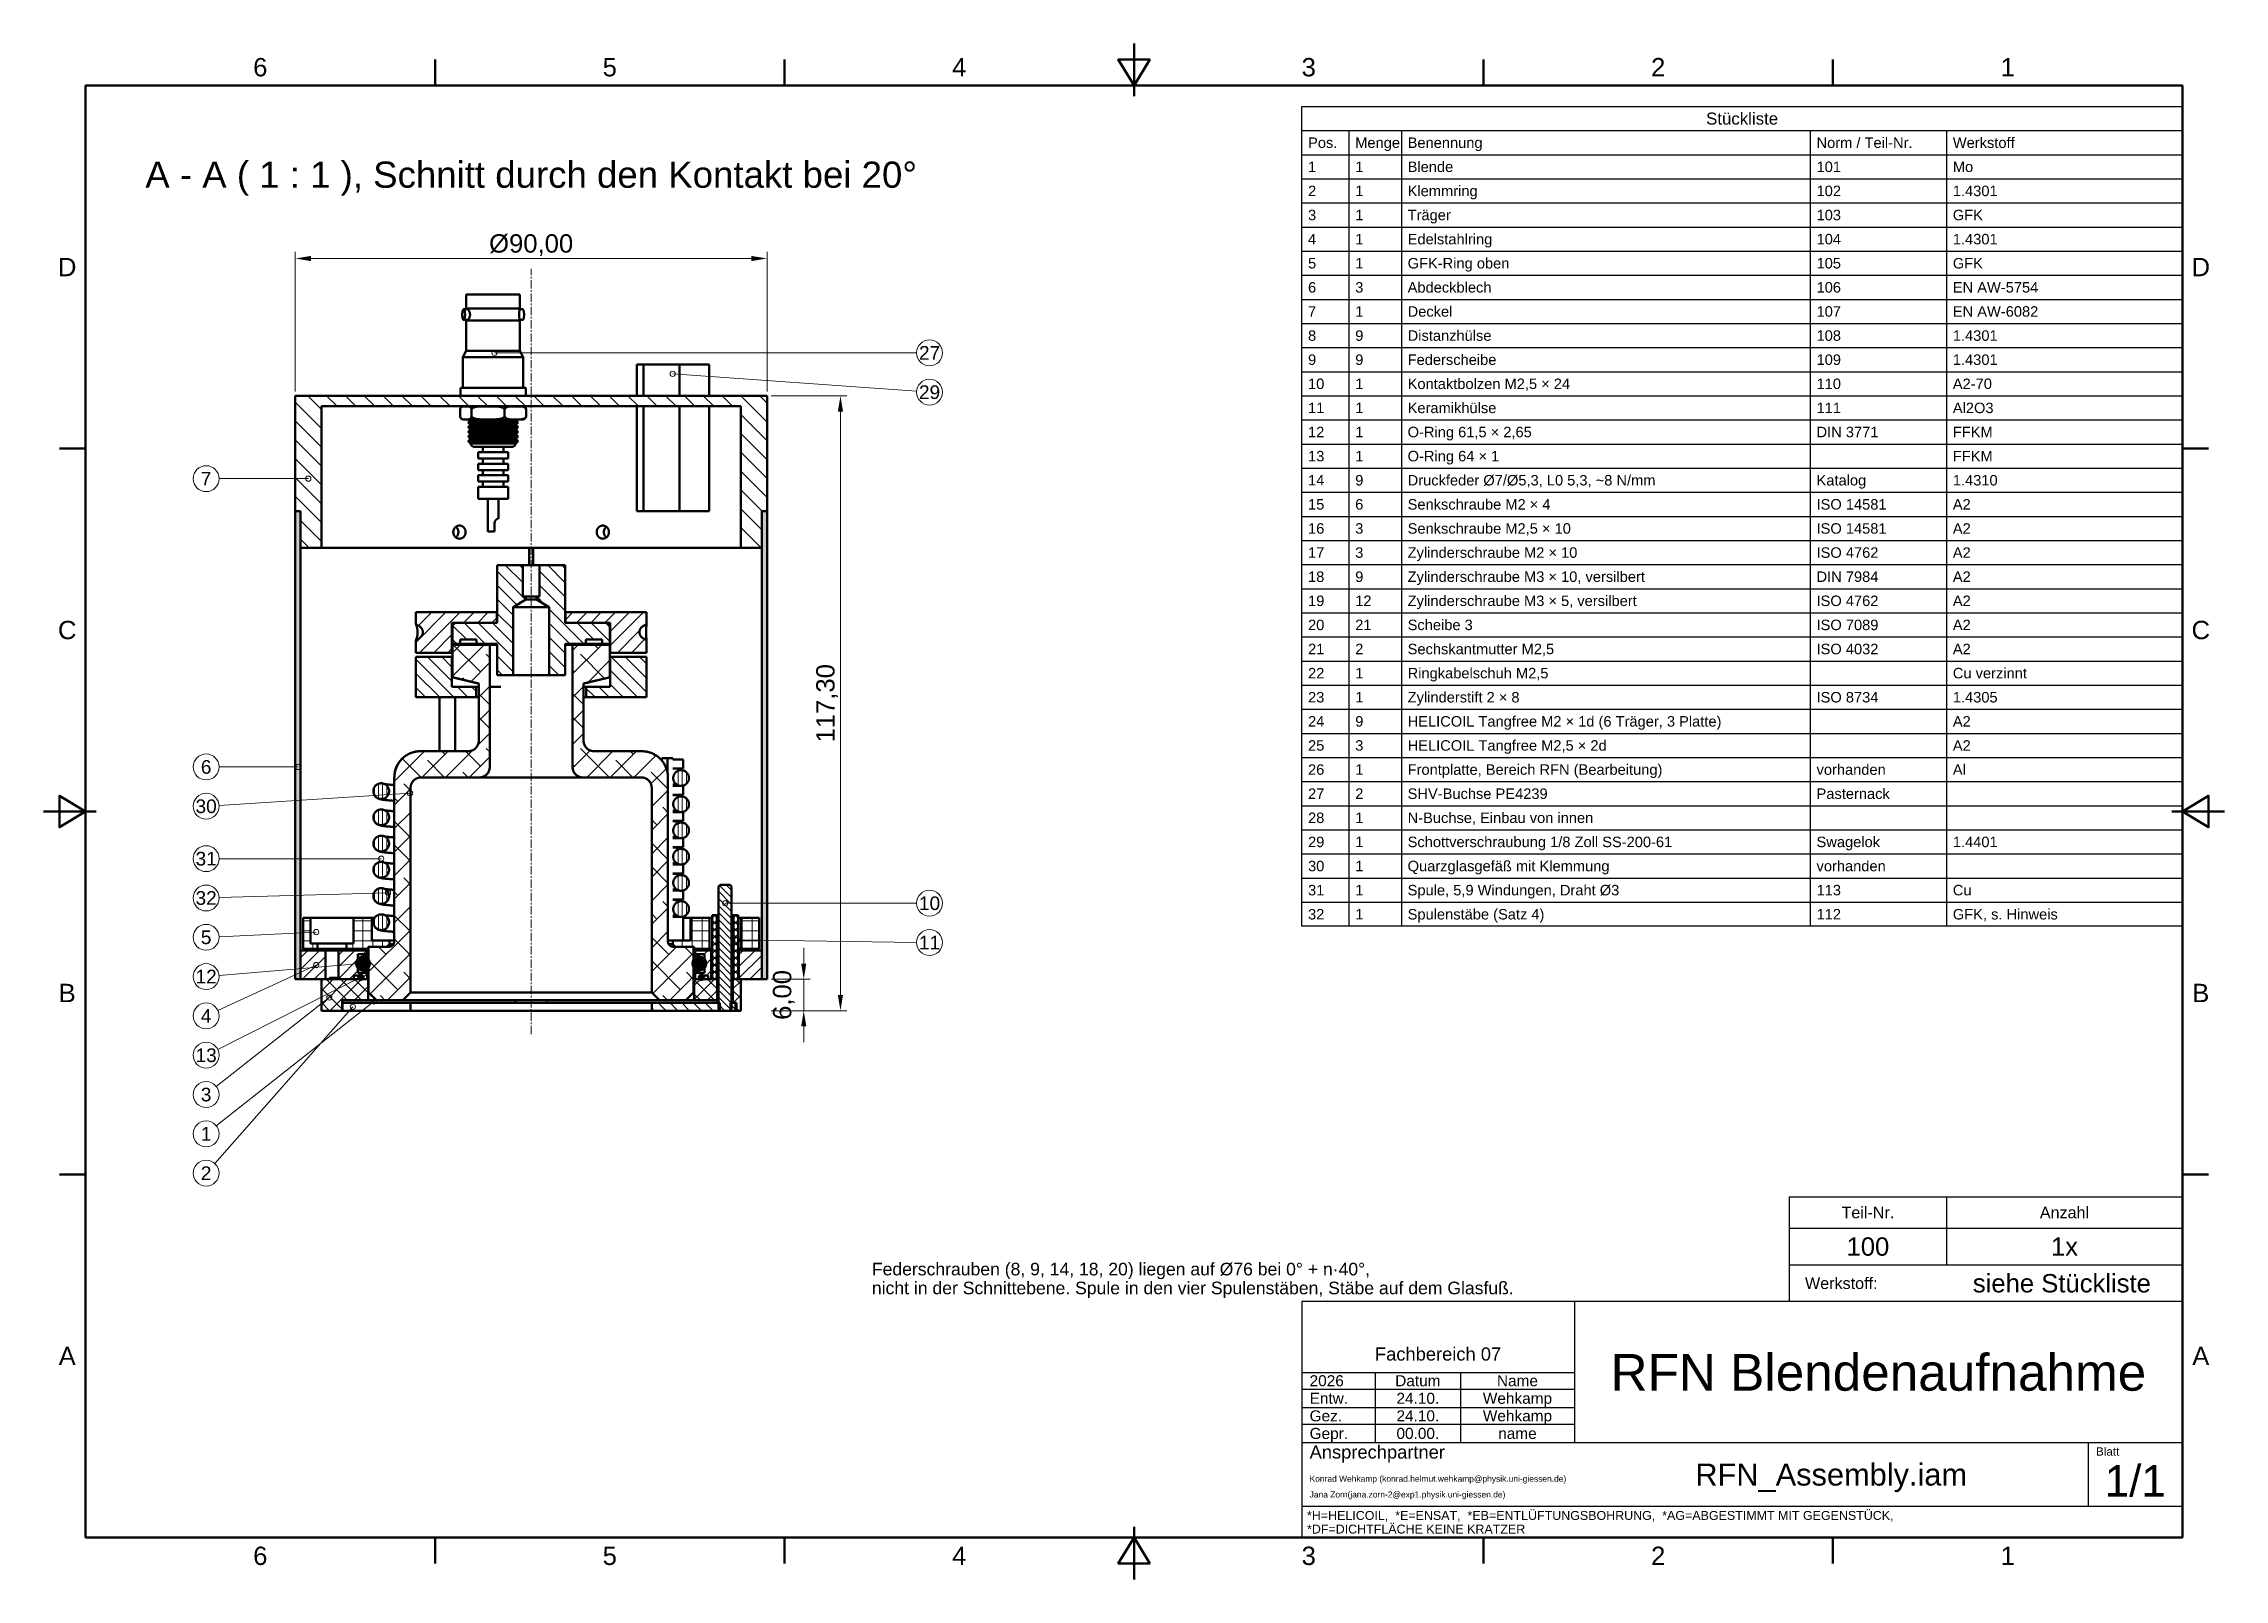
# Model space of a CAD drawing. Header units: millimetres. Extents: x 2 to 418, y 2 to 295.
import ezdxf
from ezdxf.enums import TextEntityAlignment as Align

# ---------------------------------------------------------------- set-up
doc = ezdxf.new("R2010")
doc.units = ezdxf.units.MM
doc.linetypes.add('CENTER2', pattern=[2.541, 1.587, -0.318, 0.318, -0.318])
for name, color, linetype, lineweight in [('BEMASSUNG', 7, 'Continuous', 18), ('MITTELLINIE', 7, 'CENTER2', 18), ('RAHMEN', 7, 'Continuous', 50), ('SCHRAFFUR', 7, 'Continuous', 18), ('SCHRIFTFELD', 7, 'Continuous', 25), ('SICHTKANTE', 7, 'Continuous', 50), ('TEXT', 7, 'Continuous', 18)]:
    doc.layers.add(name, color=color, linetype=linetype, lineweight=lineweight)
doc.styles.add('ISO', font='arial.ttf')
doc.dimstyles.new('RFN', dxfattribs={"dimtxt": 3.5, "dimasz": 3, "dimexe": 1.25, "dimexo": 0.8, "dimgap": 0.8, "dimtad": 1, "dimzin": 0, "dimtxsty": 'ISO', "dimcen": 0, "dimclrd": 7, "dimclre": 7, "dimclrt": 7, "dimadec": 1, "dimazin": 3, "dimtfac": 1, "dimtmove": 0, "dimatfit": 3, "dimtolj": 1, "dimtzin": 0, "dimlwd": 18, "dimlwe": 18})

msp = doc.modelspace()

# ---------------------------------------------------------------- texts
at = {"layer": 'RAHMEN', "style": 'ISO'}
for s, p in [('6', (43.333, 290.5)), ('5', (110, 290.5)), ('4', (176.667, 290.5)), ('3', (243.333, 290.5)), ('2', (310, 290.5)), ('1', (376.667, 290.5)), ('D', (6.5, 252.375)), ('D', (413.5, 252.375)), ('C', (6.5, 183.125)), ('C', (413.5, 183.125)), ('B', (6.5, 113.875)), ('B', (413.5, 113.875)), ('A', (6.5, 44.625)), ('A', (413.5, 44.625)), ('6', (43.333, 6.5)), ('5', (110, 6.5)), ('4', (176.667, 6.5)), ('3', (243.333, 6.5)), ('2', (310, 6.5)), ('1', (376.667, 6.5))]:
    msp.add_text(s, height=3.5, dxfattribs=at).set_placement(p, align=Align.MIDDLE_CENTER)
at = {"layer": 'SCHRIFTFELD', "style": 'ISO'}
for s, height, p in [('Teil-Nr.', 2.2, (350, 72)), ('Anzahl', 2.2, (387.5, 72)), ('Fachbereich 07', 2.5, (268, 45))]:
    msp.add_text(s, height=height, dxfattribs=at).set_placement(p, align=Align.MIDDLE_CENTER)
for s, height, p in [('Werkstoff:', 2.2, (338, 58.5)), ('Ansprechpartner', 2.5, (243.5, 26.3)), ('Blatt', 1.6, (393.5, 26.4))]:
    msp.add_text(s, height=height, dxfattribs=at).set_placement(p, align=Align.MIDDLE_LEFT)
at = {"layer": 'SCHRIFTFELD', "color": 8, "style": 'ISO'}
for s, p in [('*H=HELICOIL,  *E=ENSAT,  *EB=ENTLÜFTUNGSBOHRUNG,  *AG=ABGESTIMMT MIT GEGENSTÜCK,', (243, 14.2)), ('*DF=DICHTFLÄCHE KEINE KRATZER', (243, 11.6))]:
    msp.add_text(s, height=1.7, dxfattribs=at).set_placement(p, align=Align.MIDDLE_LEFT)
at = {"layer": 'TEXT', "style": 'ISO'}
for s, height, p in [('Stückliste', 2.3, (326, 280.7)), ('A - A ( 1 : 1 ), Schnitt durch den Kontakt bei 20°', 5, (95, 270)), ('27', 2.6, (171, 236)), ('29', 2.6, (171, 228.5)), ('7', 2.6, (33, 212)), ('6', 2.6, (33, 157)), ('30', 2.6, (33, 149.5)), ('31', 2.6, (33, 139.5)), ('32', 2.6, (33, 132)), ('10', 2.6, (171, 131)), ('5', 2.6, (33, 124.5)), ('11', 2.6, (171, 123.5)), ('12', 2.6, (33, 117)), ('4', 2.6, (33, 109.5)), ('13', 2.6, (33, 102)), ('3', 2.6, (33, 94.5)), ('1', 2.6, (33, 87)), ('2', 2.6, (33, 79.5)), ('Datum', 2.1, (264.15, 39.9)), ('Name', 2.1, (283.15, 39.9))]:
    msp.add_text(s, height=height, dxfattribs=at).set_placement(p, align=Align.MIDDLE_CENTER)
for s, height, p in [('Pos.', 2, (243.2, 276.1)), ('Menge', 2, (252.2, 276.1)), ('Benennung', 2, (262.2, 276.1)), ('Norm / Teil-Nr.', 2, (340.2, 276.1)), ('Werkstoff', 2, (366.2, 276.1)), ('1', 2, (243.2, 271.5)), ('1', 2, (252.2, 271.5)), ('Blende', 2, (262.2, 271.5)), ('101', 2, (340.2, 271.5)), ('Mo', 2, (366.2, 271.5)), ('2', 2, (243.2, 266.9)), ('1', 2, (252.2, 266.9)), ('Klemmring', 2, (262.2, 266.9)), ('102', 2, (340.2, 266.9)), ('1.4301', 2, (366.2, 266.9)), ('3', 2, (243.2, 262.3)), ('1', 2, (252.2, 262.3)), ('Träger', 2, (262.2, 262.3)), ('103', 2, (340.2, 262.3)), ('GFK', 2, (366.2, 262.3)), ('4', 2, (243.2, 257.7)), ('1', 2, (252.2, 257.7)), ('Edelstahlring', 2, (262.2, 257.7)), ('104', 2, (340.2, 257.7)), ('1.4301', 2, (366.2, 257.7)), ('5', 2, (243.2, 253.1)), ('1', 2, (252.2, 253.1)), ('GFK-Ring oben', 2, (262.2, 253.1)), ('105', 2, (340.2, 253.1)), ('GFK', 2, (366.2, 253.1)), ('Abdeckblech', 2, (262.2, 248.5)), ('6', 2, (243.2, 248.5)), ('3', 2, (252.2, 248.5)), ('106', 2, (340.2, 248.5)), ('EN AW-5754', 2, (366.2, 248.5)), ('7', 2, (243.2, 243.9)), ('1', 2, (252.2, 243.9)), ('Deckel', 2, (262.2, 243.9)), ('107', 2, (340.2, 243.9)), ('EN AW-6082', 2, (366.2, 243.9)), ('8', 2, (243.2, 239.3)), ('9', 2, (252.2, 239.3)), ('Distanzhülse', 2, (262.2, 239.3)), ('108', 2, (340.2, 239.3)), ('1.4301', 2, (366.2, 239.3)), ('9', 2, (243.2, 234.7)), ('9', 2, (252.2, 234.7)), ('Federscheibe', 2, (262.2, 234.7)), ('109', 2, (340.2, 234.7)), ('1.4301', 2, (366.2, 234.7)), ('10', 2, (243.2, 230.1)), ('1', 2, (252.2, 230.1)), ('Kontaktbolzen M2,5 × 24', 2, (262.2, 230.1)), ('110', 2, (340.2, 230.1)), ('A2-70', 2, (366.2, 230.1)), ('11', 2, (243.2, 225.5)), ('1', 2, (252.2, 225.5)), ('Keramikhülse', 2, (262.2, 225.5)), ('111', 2, (340.2, 225.5)), ('Al2O3', 2, (366.2, 225.5)), ('12', 2, (243.2, 220.9)), ('1', 2, (252.2, 220.9)), ('O-Ring 61,5 × 2,65', 2, (262.2, 220.9)), ('DIN 3771', 2, (340.2, 220.9)), ('FFKM', 2, (366.2, 220.9)), ('13', 2, (243.2, 216.3)), ('1', 2, (252.2, 216.3)), ('O-Ring 64 × 1', 2, (262.2, 216.3)), ('FFKM', 2, (366.2, 216.3)), ('14', 2, (243.2, 211.7)), ('9', 2, (252.2, 211.7)), ('Druckfeder Ø7/Ø5,3, L0 5,3, ~8 N/mm', 2, (262.2, 211.7)), ('Katalog', 2, (340.2, 211.7)), ('1.4310', 2, (366.2, 211.7)), ('15', 2, (243.2, 207.1)), ('6', 2, (252.2, 207.1)), ('Senkschraube M2 × 4', 2, (262.2, 207.1)), ('ISO 14581', 2, (340.2, 207.1)), ('A2', 2, (366.2, 207.1)), ('16', 2, (243.2, 202.5)), ('3', 2, (252.2, 202.5)), ('Senkschraube M2,5 × 10', 2, (262.2, 202.5)), ('ISO 14581', 2, (340.2, 202.5)), ('A2', 2, (366.2, 202.5)), ('17', 2, (243.2, 197.9)), ('3', 2, (252.2, 197.9)), ('Zylinderschraube M2 × 10', 2, (262.2, 197.9)), ('ISO 4762', 2, (340.2, 197.9)), ('A2', 2, (366.2, 197.9)), ('18', 2, (243.2, 193.3)), ('9', 2, (252.2, 193.3)), ('Zylinderschraube M3 × 10, versilbert', 2, (262.2, 193.3)), ('DIN 7984', 2, (340.2, 193.3)), ('A2', 2, (366.2, 193.3)), ('19', 2, (243.2, 188.7)), ('12', 2, (252.2, 188.7)), ('Zylinderschraube M3 × 5, versilbert', 2, (262.2, 188.7)), ('ISO 4762', 2, (340.2, 188.7)), ('A2', 2, (366.2, 188.7)), ('20', 2, (243.2, 184.1)), ('21', 2, (252.2, 184.1)), ('Scheibe 3', 2, (262.2, 184.1)), ('ISO 7089', 2, (340.2, 184.1)), ('A2', 2, (366.2, 184.1)), ('21', 2, (243.2, 179.5)), ('2', 2, (252.2, 179.5)), ('Sechskantmutter M2,5', 2, (262.2, 179.5)), ('ISO 4032', 2, (340.2, 179.5)), ('A2', 2, (366.2, 179.5)), ('22', 2, (243.2, 174.9)), ('1', 2, (252.2, 174.9)), ('Ringkabelschuh M2,5', 2, (262.2, 174.9)), ('Cu verzinnt', 2, (366.2, 174.9)), ('23', 2, (243.2, 170.3)), ('1', 2, (252.2, 170.3)), ('Zylinderstift 2 × 8', 2, (262.2, 170.3)), ('ISO 8734', 2, (340.2, 170.3)), ('1.4305', 2, (366.2, 170.3)), ('24', 2, (243.2, 165.7)), ('9', 2, (252.2, 165.7)), ('HELICOIL Tangfree M2 × 1d (6 Träger, 3 Platte)', 2, (262.2, 165.7)), ('A2', 2, (366.2, 165.7)), ('25', 2, (243.2, 161.1)), ('3', 2, (252.2, 161.1)), ('HELICOIL Tangfree M2,5 × 2d', 2, (262.2, 161.1)), ('A2', 2, (366.2, 161.1)), ('26', 2, (243.2, 156.5)), ('1', 2, (252.2, 156.5)), ('Frontplatte, Bereich RFN (Bearbeitung)', 2, (262.2, 156.5)), ('vorhanden', 2, (340.2, 156.5)), ('Al', 2, (366.2, 156.5)), ('27', 2, (243.2, 151.9)), ('2', 2, (252.2, 151.9)), ('SHV-Buchse PE4239', 2, (262.2, 151.9)), ('Pasternack', 2, (340.2, 151.9)), ('28', 2, (243.2, 147.3)), ('1', 2, (252.2, 147.3)), ('N-Buchse, Einbau von innen', 2, (262.2, 147.3)), ('29', 2, (243.2, 142.7)), ('1', 2, (252.2, 142.7)), ('Schottverschraubung 1/8 Zoll SS-200-61', 2, (262.2, 142.7)), ('Swagelok', 2, (340.2, 142.7)), ('1.4401', 2, (366.2, 142.7)), ('30', 2, (243.2, 138.1)), ('1', 2, (252.2, 138.1)), ('Quarzglasgefäß mit Klemmung', 2, (262.2, 138.1)), ('vorhanden', 2, (340.2, 138.1)), ('31', 2, (243.2, 133.5)), ('1', 2, (252.2, 133.5)), ('Spule, 5,9 Windungen, Draht Ø3', 2, (262.2, 133.5)), ('113', 2, (340.2, 133.5)), ('Cu', 2, (366.2, 133.5)), ('32', 2, (243.2, 128.9)), ('1', 2, (252.2, 128.9)), ('Spulenstäbe (Satz 4)', 2, (262.2, 128.9)), ('112', 2, (340.2, 128.9)), ('GFK, s. Hinweis', 2, (366.2, 128.9)), ('Entw.', 2.1, (243.5, 36.55)), ('Gez.', 2.1, (243.5, 33.2)), ('Gepr.', 2.1, (243.5, 29.85)), ('Konrad Wehkamp (konrad.helmut.wehkamp@physik.uni-giessen.de)', 1.15, (243.5, 21.2)), ('Jana Zorn(jana.zorn-2@exp1.physik.uni-giessen.de)', 1.15, (243.5, 18.2))]:
    msp.add_text(s, height=height, dxfattribs=at).set_placement(p, align=Align.MIDDLE_LEFT)
at = {"layer": 'TEXT', "color": 5, "style": 'ISO'}
for s, height, p in [('100', 3.5, (350, 65.5)), ('1x', 3.5, (387.5, 65.5)), ('siehe Stückliste', 3.5, (387, 58.5)), ('RFN Blendenaufnahme', 7, (352, 41.5)), ('24.10.', 2.1, (264.15, 36.55)), ('Wehkamp', 2.1, (283.15, 36.55)), ('24.10.', 2.1, (264.15, 33.2)), ('Wehkamp', 2.1, (283.15, 33.2)), ('00.00.', 2.1, (264.15, 29.85)), ('name', 2.1, (283.15, 29.85)), ('RFN_Assembly.iam', 4.2, (343, 22)), ('1/1', 6, (401, 20.8))]:
    msp.add_text(s, height=height, dxfattribs=at).set_placement(p, align=Align.MIDDLE_CENTER)
at = {"layer": 'TEXT', "style": 'ISO'}
for s, p in [('Federschrauben (8, 9, 14, 18, 20) liegen auf Ø76 bei 0° + n·40°,', (160, 60)), ('nicht in der Schnittebene. Spule in den vier Spulenstäben, Stäbe auf dem Glasfuß.', (160, 56.4))]:
    msp.add_text(s, height=2.4, dxfattribs=at).set_placement(p)
at = {"layer": 'TEXT', "color": 5, "style": 'ISO'}
msp.add_text('2026', height=2.1, dxfattribs=at).set_placement((243.5, 39.9), align=Align.MIDDLE_LEFT)

# ---------------------------------------------------------------- dimensions: what is measured, and where the dimension line sits
at = {"layer": 'BEMASSUNG'}
msp.add_linear_dim(base=(50, 254), p1=(50, 227.8), p2=(140, 227.8), text='Ø<>', dimstyle='RFN', override={"dimlfac": 1}, dxfattribs=at).render()
for base, p2 in [((154, 110.5), (140, 227.8)), ((147, 110.5), (140, 116.5))]:
    msp.add_linear_dim(base=base, p1=(140, 110.5), p2=p2, angle=90, dimstyle='RFN', override={"dimlfac": 1}, dxfattribs=at).render()

# ---------------------------------------------------------------- hatches: boundary and pattern name
at = {"layer": 'SCHRAFFUR'}
h = msp.add_hatch(dxfattribs=at)
h.set_pattern_fill('ANSI31', scale=0.8, angle=90)
h.paths.add_polyline_path([(135, 198.8), (139, 198.8), (135, 198.8), (135, 225.8), (55, 225.8), (55, 198.8), (51, 198.8), (51, 205.8), (50, 205.8), (50, 227.8), (140, 227.8), (140, 205.8), (139, 205.8), (139, 198.8)])
h = msp.add_hatch(color=8, dxfattribs=at)
h.dxf.hatch_style = 1
h.paths.add_polyline_path([(50, 116.5), (51, 116.5), (50, 116.5), (50, 205.8), (51, 205.8), (51, 116.5)])
h = msp.add_hatch(color=8, dxfattribs=at)
h.dxf.hatch_style = 1
h.paths.add_polyline_path([(139, 116.5), (140, 116.5), (139, 116.5), (139, 205.8), (140, 205.8), (140, 116.5)])
h = msp.add_hatch(dxfattribs=at)
h.set_pattern_fill('ANSI31', scale=0.6, angle=90)
h.paths.add_polyline_path([(91.541, 187.5), (91.541, 186.959), (91.541, 186.417), (91.541, 185.875), (91.541, 185.334), (91.541, 184.792), (91.541, 184.25), (91.541, 183.709), (91.541, 183.167), (91.541, 182.625), (91.541, 182.084), (91.541, 181.542), (91.541, 181), (91.541, 180.459), (91.541, 179.917), (91.541, 179.375), (91.541, 178.834), (91.541, 178.292), (91.541, 177.75), (91.541, 177.209), (91.541, 176.667), (91.541, 176.125), (91.541, 175.584), (91.541, 175.042), (91.541, 174.5), (88.5, 174.5), (88.5, 180.5), (84.55, 180.5), (84.55, 181.3), (81.45, 181.3), (81.45, 180.5), (80, 180.5), (80, 184), (80.021, 184.021), (80.042, 184.042), (80.062, 184.063), (80.083, 184.084), (80.104, 184.104), (80.125, 184.125), (80.146, 184.146), (80.167, 184.167), (80.187, 184.188), (80.208, 184.209), (80.229, 184.229), (80.25, 184.25), (80.271, 184.271), (80.292, 184.292), (80.312, 184.313), (80.333, 184.334), (80.354, 184.354), (80.375, 184.375), (80.396, 184.396), (80.417, 184.417), (80.437, 184.438), (80.458, 184.459), (80.479, 184.479), (80.5, 184.5), (88.5, 184.5), (88.5, 184.959), (88.5, 185.417), (88.5, 185.875), (88.5, 186.334), (88.5, 186.792), (88.5, 187.25), (88.5, 187.709), (88.5, 188.167), (88.5, 188.625), (88.5, 189.084), (88.5, 189.542), (88.5, 190), (88.5, 190.459), (88.5, 190.917), (88.5, 191.375), (88.5, 191.834), (88.5, 192.292), (88.5, 192.75), (88.5, 193.209), (88.5, 193.667), (88.5, 194.125), (88.5, 194.584), (88.5, 195.042), (88.5, 195.5), (93.4, 195.5), (93.4, 189.5), (94, 189.5), (94, 188.92), (93.897, 188.86), (93.795, 188.801), (93.693, 188.742), (93.59, 188.683), (93.488, 188.624), (93.385, 188.565), (93.283, 188.506), (93.18, 188.446), (93.078, 188.387), (92.976, 188.328), (92.873, 188.269), (92.771, 188.21), (92.668, 188.151), (92.566, 188.092), (92.463, 188.032), (92.361, 187.973), (92.258, 187.914), (92.156, 187.855), (92.054, 187.796), (91.951, 187.737), (91.849, 187.678), (91.746, 187.618), (91.644, 187.559), (91.541, 187.5)])
h = msp.add_hatch(dxfattribs=at)
h.set_pattern_fill('ANSI31', scale=0.6, angle=90)
h.paths.add_polyline_path([(98.458, 174.5), (98.458, 175.042), (98.458, 175.584), (98.458, 176.125), (98.458, 176.667), (98.458, 177.209), (98.458, 177.75), (98.458, 178.292), (98.458, 178.834), (98.458, 179.375), (98.458, 179.917), (98.458, 180.459), (98.458, 181), (98.458, 181.542), (98.458, 182.084), (98.458, 182.625), (98.458, 183.167), (98.458, 183.709), (98.458, 184.25), (98.458, 184.792), (98.458, 185.334), (98.458, 185.875), (98.458, 186.417), (98.458, 186.959), (98.458, 187.5), (98.356, 187.559), (98.254, 187.618), (98.151, 187.678), (98.049, 187.737), (97.946, 187.796), (97.844, 187.855), (97.741, 187.914), (97.639, 187.973), (97.536, 188.032), (97.434, 188.092), (97.332, 188.151), (97.229, 188.21), (97.127, 188.269), (97.024, 188.328), (96.922, 188.387), (96.819, 188.446), (96.717, 188.506), (96.615, 188.565), (96.512, 188.624), (96.41, 188.683), (96.307, 188.742), (96.205, 188.801), (96.102, 188.86), (96, 188.92), (96, 189.5), (96.6, 189.5), (96.6, 195.5), (101.5, 195.5), (101.5, 195.042), (101.5, 194.584), (101.5, 194.125), (101.5, 193.667), (101.5, 193.209), (101.5, 192.75), (101.5, 192.292), (101.5, 191.834), (101.5, 191.375), (101.5, 190.917), (101.5, 190.459), (101.5, 190), (101.5, 189.542), (101.5, 189.084), (101.5, 188.625), (101.5, 188.167), (101.5, 187.709), (101.5, 187.25), (101.5, 186.792), (101.5, 186.334), (101.5, 185.875), (101.5, 185.417), (101.5, 184.959), (101.5, 184.5), (109.5, 184.5), (109.521, 184.479), (109.542, 184.459), (109.562, 184.438), (109.583, 184.417), (109.604, 184.396), (109.625, 184.375), (109.646, 184.354), (109.667, 184.334), (109.687, 184.313), (109.708, 184.292), (109.729, 184.271), (109.75, 184.25), (109.771, 184.229), (109.792, 184.209), (109.812, 184.188), (109.833, 184.167), (109.854, 184.146), (109.875, 184.125), (109.896, 184.104), (109.917, 184.084), (109.937, 184.063), (109.958, 184.042), (109.979, 184.021), (110, 184), (110, 180.5), (108.55, 180.5), (108.55, 181.3), (105.45, 181.3), (105.45, 180.5), (101.5, 180.5), (101.5, 174.5), (98.458, 174.5)])
h = msp.add_hatch(dxfattribs=at)
h.set_pattern_fill('ANSI31', scale=0.6)
h.paths.add_polyline_path([(73, 178.8), (79.9, 178.8), (73, 178.8), (73, 181.256), (73, 181.255), (73.171, 181.302), (73.336, 181.363), (73.496, 181.439), (73.649, 181.529), (73.791, 181.633), (73.922, 181.751), (74.04, 181.884), (74.141, 182.029), (74.223, 182.185), (74.283, 182.351), (74.321, 182.524), (74.333, 182.7), (74.321, 182.876), (74.283, 183.049), (74.223, 183.215), (74.141, 183.372), (74.04, 183.517), (73.922, 183.649), (73.791, 183.768), (73.649, 183.872), (73.496, 183.962), (73.336, 184.037), (73.171, 184.098), (73, 184.145), (73, 184.145), (73, 186.5), (88.45, 186.5), (88.45, 184.5), (79.9, 184.5), (79.9, 178.8)])
h = msp.add_hatch(dxfattribs=at)
h.set_pattern_fill('ANSI31', scale=0.6)
h.paths.add_polyline_path([(110.1, 178.8), (117, 178.8), (110.1, 178.8), (110.1, 184.5), (101.55, 184.5), (101.55, 186.5), (117, 186.5), (117, 184.145), (117, 184.145), (116.983, 184.141), (116.967, 184.137), (116.95, 184.133), (116.934, 184.129), (116.918, 184.125), (116.901, 184.12), (116.885, 184.115), (116.869, 184.111), (116.853, 184.106), (116.837, 184.101), (116.82, 184.096), (116.804, 184.09), (116.788, 184.085), (116.772, 184.079), (116.756, 184.074), (116.741, 184.068), (116.725, 184.062), (116.709, 184.056), (116.693, 184.05), (116.678, 184.043), (116.662, 184.037), (116.646, 184.03), (116.631, 184.023), (116.615, 184.017), (116.472, 183.945), (116.336, 183.862), (116.207, 183.767), (116.088, 183.66), (115.98, 183.542), (115.885, 183.413), (115.805, 183.275), (115.742, 183.128), (115.697, 182.975), (115.672, 182.817), (115.667, 182.657), (115.683, 182.498), (115.719, 182.342), (115.774, 182.192), (115.846, 182.05), (115.935, 181.917), (116.037, 181.794), (116.151, 181.682), (116.275, 181.581), (116.408, 181.492), (116.549, 181.415), (116.695, 181.35), (116.845, 181.297), (117, 181.255), (117, 181.255), (117, 178.8)])
h = msp.add_hatch(dxfattribs=at)
h.set_pattern_fill('ANSI38')
h.paths.add_polyline_path([(72, 153), (72, 151.375), (72, 149.75), (72, 148.125), (72, 146.5), (72, 144.875), (72, 143.25), (72, 141.625), (72, 140), (72, 138.375), (72, 136.75), (72, 135.125), (72, 133.5), (72, 131.875), (72, 130.25), (72, 128.625), (72, 127), (72, 125.375), (72, 123.75), (72, 122.125), (72, 120.5), (72, 118.875), (72, 117.25), (72, 115.625), (72, 114), (71.937, 113.938), (71.875, 113.875), (71.812, 113.813), (71.75, 113.75), (71.687, 113.688), (71.625, 113.625), (71.562, 113.563), (71.5, 113.5), (71.437, 113.438), (71.375, 113.375), (71.312, 113.313), (71.25, 113.25), (71.187, 113.188), (71.125, 113.125), (71.062, 113.063), (71, 113), (70.937, 112.938), (70.875, 112.875), (70.812, 112.813), (70.75, 112.75), (70.687, 112.688), (70.625, 112.625), (70.562, 112.563), (70.5, 112.5), (65.5, 112.5), (65.437, 112.563), (65.375, 112.625), (65.312, 112.688), (65.25, 112.75), (65.187, 112.813), (65.125, 112.875), (65.062, 112.938), (65, 113), (64.937, 113.063), (64.875, 113.125), (64.812, 113.188), (64.75, 113.25), (64.687, 113.313), (64.625, 113.375), (64.562, 113.438), (64.5, 113.5), (64.437, 113.563), (64.375, 113.625), (64.312, 113.688), (64.25, 113.75), (64.187, 113.813), (64.125, 113.875), (64.062, 113.938), (64, 114), (64, 122.7), (67.9, 122.7), (67.965, 122.702), (68.03, 122.709), (68.095, 122.719), (68.159, 122.734), (68.221, 122.753), (68.283, 122.776), (68.342, 122.803), (68.4, 122.834), (68.455, 122.869), (68.509, 122.907), (68.559, 122.948), (68.607, 122.993), (68.652, 123.041), (68.693, 123.091), (68.731, 123.145), (68.766, 123.2), (68.797, 123.258), (68.824, 123.318), (68.847, 123.379), (68.866, 123.441), (68.881, 123.505), (68.891, 123.57), (68.898, 123.635), (68.9, 123.7), (68.9, 125.004), (68.9, 126.309), (68.9, 127.613), (68.9, 128.917), (68.9, 130.221), (68.9, 131.525), (68.9, 132.829), (68.9, 134.134), (68.9, 135.438), (68.9, 136.742), (68.9, 138.046), (68.9, 139.35), (68.9, 140.654), (68.9, 141.959), (68.9, 143.263), (68.9, 144.567), (68.9, 145.871), (68.9, 147.175), (68.9, 148.479), (68.9, 149.784), (68.9, 151.088), (68.9, 152.392), (68.9, 153.696), (68.9, 155), (68.911, 155.327), (68.943, 155.653), (68.996, 155.976), (69.07, 156.294), (69.165, 156.607), (69.28, 156.914), (69.416, 157.212), (69.57, 157.5), (69.743, 157.778), (69.933, 158.044), (70.141, 158.297), (70.364, 158.536), (70.603, 158.759), (70.856, 158.967), (71.122, 159.158), (71.4, 159.33), (71.688, 159.485), (71.986, 159.62), (72.293, 159.735), (72.606, 159.83), (72.924, 159.904), (73.247, 159.957), (73.573, 159.99), (73.9, 160), (83, 160), (83.131, 160.004), (83.261, 160.017), (83.39, 160.039), (83.518, 160.068), (83.643, 160.106), (83.765, 160.152), (83.884, 160.206), (84, 160.268), (84.111, 160.337), (84.217, 160.414), (84.319, 160.497), (84.414, 160.586), (84.504, 160.682), (84.587, 160.783), (84.663, 160.889), (84.732, 161), (84.794, 161.116), (84.848, 161.235), (84.894, 161.357), (84.932, 161.483), (84.961, 161.61), (84.983, 161.739), (84.996, 161.869), (85, 162), (85, 162.454), (85, 162.909), (85, 163.363), (85, 163.817), (85, 164.271), (85, 164.725), (85, 165.179), (85, 165.634), (85, 166.088), (85, 166.542), (85, 166.996), (85, 167.45), (85, 167.904), (85, 168.359), (85, 168.813), (85, 169.267), (85, 169.721), (85, 170.175), (85, 170.629), (85, 171.084), (85, 171.538), (85, 171.992), (85, 172.446), (85, 172.9), (84.792, 172.95), (84.583, 173), (84.375, 173.05), (84.167, 173.1), (83.958, 173.15), (83.75, 173.2), (83.542, 173.25), (83.333, 173.3), (83.125, 173.35), (82.917, 173.4), (82.708, 173.45), (82.5, 173.5), (82.292, 173.55), (82.083, 173.6), (81.875, 173.65), (81.667, 173.7), (81.458, 173.75), (81.25, 173.8), (81.042, 173.85), (80.833, 173.9), (80.625, 173.95), (80.417, 174), (80.208, 174.05), (80, 174.1), (80, 180.3), (87.1, 180.3), (87.1, 179.329), (87.1, 178.359), (87.1, 177.388), (87.1, 176.417), (87.1, 175.446), (87.1, 174.475), (87.1, 173.504), (87.1, 172.534), (87.1, 171.563), (87.1, 170.592), (87.1, 169.621), (87.1, 168.65), (87.1, 167.679), (87.1, 166.709), (87.1, 165.738), (87.1, 164.767), (87.1, 163.796), (87.1, 162.825), (87.1, 161.854), (87.1, 160.884), (87.1, 159.913), (87.1, 158.942), (87.1, 157.971), (87.1, 157), (87.096, 156.869), (87.083, 156.739), (87.061, 156.61), (87.032, 156.483), (86.994, 156.357), (86.948, 156.235), (86.894, 156.116), (86.832, 156), (86.763, 155.889), (86.687, 155.783), (86.604, 155.682), (86.514, 155.586), (86.419, 155.497), (86.317, 155.414), (86.211, 155.337), (86.1, 155.268), (85.984, 155.206), (85.865, 155.152), (85.743, 155.106), (85.618, 155.068), (85.49, 155.039), (85.361, 155.017), (85.231, 155.004), (85.1, 155), (74, 155), (73.869, 154.996), (73.739, 154.983), (73.61, 154.962), (73.482, 154.932), (73.357, 154.894), (73.235, 154.848), (73.115, 154.794), (73, 154.732), (72.889, 154.663), (72.782, 154.587), (72.681, 154.504), (72.586, 154.414), (72.496, 154.319), (72.413, 154.218), (72.337, 154.111), (72.268, 154), (72.206, 153.885), (72.152, 153.766), (72.106, 153.643), (72.068, 153.518), (72.038, 153.39), (72.017, 153.261), (72.004, 153.131), (72, 153)])
h = msp.add_hatch(dxfattribs=at)
h.set_pattern_fill('ANSI38')
h.paths.add_polyline_path([(118, 153), (117.996, 153.131), (117.983, 153.261), (117.961, 153.39), (117.932, 153.518), (117.894, 153.643), (117.848, 153.766), (117.794, 153.885), (117.732, 154), (117.663, 154.111), (117.587, 154.218), (117.504, 154.319), (117.414, 154.414), (117.319, 154.504), (117.217, 154.587), (117.111, 154.663), (117, 154.732), (116.884, 154.794), (116.765, 154.848), (116.643, 154.894), (116.518, 154.932), (116.39, 154.962), (116.261, 154.983), (116.131, 154.996), (116, 155), (104.9, 155), (104.769, 155.004), (104.639, 155.017), (104.51, 155.039), (104.382, 155.068), (104.257, 155.106), (104.135, 155.152), (104.015, 155.206), (103.9, 155.268), (103.789, 155.337), (103.682, 155.414), (103.581, 155.497), (103.486, 155.586), (103.396, 155.682), (103.313, 155.783), (103.237, 155.889), (103.168, 156), (103.106, 156.116), (103.052, 156.235), (103.006, 156.357), (102.968, 156.483), (102.938, 156.61), (102.917, 156.739), (102.904, 156.869), (102.9, 157), (102.9, 157.971), (102.9, 158.942), (102.9, 159.913), (102.9, 160.884), (102.9, 161.854), (102.9, 162.825), (102.9, 163.796), (102.9, 164.767), (102.9, 165.738), (102.9, 166.709), (102.9, 167.679), (102.9, 168.65), (102.9, 169.621), (102.9, 170.592), (102.9, 171.563), (102.9, 172.534), (102.9, 173.504), (102.9, 174.475), (102.9, 175.446), (102.9, 176.417), (102.9, 177.388), (102.9, 178.359), (102.9, 179.329), (102.9, 180.3), (110, 180.3), (110, 174.1), (109.792, 174.05), (109.583, 174), (109.375, 173.95), (109.167, 173.9), (108.958, 173.85), (108.75, 173.8), (108.542, 173.75), (108.333, 173.7), (108.125, 173.65), (107.917, 173.6), (107.708, 173.55), (107.5, 173.5), (107.292, 173.45), (107.083, 173.4), (106.875, 173.35), (106.667, 173.3), (106.458, 173.25), (106.25, 173.2), (106.042, 173.15), (105.833, 173.1), (105.625, 173.05), (105.417, 173), (105.208, 172.95), (105, 172.9), (105, 172.446), (105, 171.992), (105, 171.538), (105, 171.084), (105, 170.629), (105, 170.175), (105, 169.721), (105, 169.267), (105, 168.813), (105, 168.359), (105, 167.904), (105, 167.45), (105, 166.996), (105, 166.542), (105, 166.088), (105, 165.634), (105, 165.179), (105, 164.725), (105, 164.271), (105, 163.817), (105, 163.363), (105, 162.909), (105, 162.454), (105, 162), (105.004, 161.869), (105.017, 161.739), (105.038, 161.61), (105.068, 161.483), (105.106, 161.357), (105.152, 161.235), (105.206, 161.116), (105.268, 161), (105.337, 160.889), (105.413, 160.783), (105.496, 160.682), (105.586, 160.586), (105.681, 160.497), (105.782, 160.414), (105.889, 160.337), (106, 160.268), (106.115, 160.206), (106.235, 160.152), (106.357, 160.106), (106.482, 160.068), (106.61, 160.039), (106.739, 160.017), (106.869, 160.004), (107, 160), (116.1, 160), (116.427, 159.99), (116.753, 159.957), (117.075, 159.904), (117.394, 159.83), (117.707, 159.735), (118.013, 159.62), (118.311, 159.485), (118.6, 159.33), (118.878, 159.158), (119.144, 158.967), (119.397, 158.759), (119.635, 158.536), (119.859, 158.297), (120.067, 158.044), (120.257, 157.778), (120.43, 157.5), (120.584, 157.212), (120.719, 156.914), (120.835, 156.607), (120.93, 156.294), (121.004, 155.976), (121.057, 155.653), (121.089, 155.327), (121.1, 155), (121.1, 153.696), (121.1, 152.392), (121.1, 151.088), (121.1, 149.784), (121.1, 148.479), (121.1, 147.175), (121.1, 145.871), (121.1, 144.567), (121.1, 143.263), (121.1, 141.959), (121.1, 140.654), (121.1, 139.35), (121.1, 138.046), (121.1, 136.742), (121.1, 135.438), (121.1, 134.134), (121.1, 132.829), (121.1, 131.525), (121.1, 130.221), (121.1, 128.917), (121.1, 127.613), (121.1, 126.309), (121.1, 125.004), (121.1, 123.7), (121.102, 123.635), (121.108, 123.57), (121.119, 123.505), (121.134, 123.441), (121.153, 123.379), (121.176, 123.318), (121.203, 123.258), (121.234, 123.2), (121.268, 123.145), (121.307, 123.091), (121.348, 123.041), (121.393, 122.993), (121.441, 122.948), (121.491, 122.907), (121.544, 122.869), (121.6, 122.834), (121.658, 122.803), (121.717, 122.776), (121.778, 122.753), (121.841, 122.734), (121.905, 122.719), (121.969, 122.709), (122.034, 122.702), (122.1, 122.7), (126, 122.7), (126, 114), (125.937, 113.938), (125.875, 113.875), (125.812, 113.813), (125.75, 113.75), (125.687, 113.688), (125.625, 113.625), (125.562, 113.563), (125.5, 113.5), (125.437, 113.438), (125.375, 113.375), (125.312, 113.313), (125.25, 113.25), (125.187, 113.188), (125.125, 113.125), (125.062, 113.063), (125, 113), (124.937, 112.938), (124.875, 112.875), (124.812, 112.813), (124.75, 112.75), (124.687, 112.688), (124.625, 112.625), (124.562, 112.563), (124.5, 112.5), (119.5, 112.5), (119.437, 112.563), (119.375, 112.625), (119.312, 112.688), (119.25, 112.75), (119.187, 112.813), (119.125, 112.875), (119.062, 112.938), (119, 113), (118.937, 113.063), (118.875, 113.125), (118.812, 113.188), (118.75, 113.25), (118.687, 113.313), (118.625, 113.375), (118.562, 113.438), (118.5, 113.5), (118.437, 113.563), (118.375, 113.625), (118.312, 113.688), (118.25, 113.75), (118.187, 113.813), (118.125, 113.875), (118.062, 113.938), (118, 114), (118, 115.625), (118, 117.25), (118, 118.875), (118, 120.5), (118, 122.125), (118, 123.75), (118, 125.375), (118, 127), (118, 128.625), (118, 130.25), (118, 131.875), (118, 133.5), (118, 135.125), (118, 136.75), (118, 138.375), (118, 140), (118, 141.625), (118, 143.25), (118, 144.875), (118, 146.5), (118, 148.125), (118, 149.75), (118, 151.375), (118, 153)])
h = msp.add_hatch(dxfattribs=at)
h.set_pattern_fill('ANSI31', scale=0.6, angle=90)
h.paths.add_polyline_path([(79.9, 178), (73, 178), (79.9, 178), (79.9, 172.3), (84.5, 172.3), (84.5, 170.3), (73, 170.3), (73, 178)])
h = msp.add_hatch(dxfattribs=at)
h.set_pattern_fill('ANSI31', scale=0.6, angle=90)
h.paths.add_polyline_path([(117, 178), (110.1, 178), (117, 178), (117, 170.3), (105.5, 170.3), (105.5, 172.3), (110.1, 172.3), (110.1, 178)])
h = msp.add_hatch(dxfattribs=at)
h.set_pattern_fill('ANSI31', scale=0.25, angle=45)
h.paths.add_polyline_path([(122.1, 154.883), (122.151, 154.495), (122.301, 154.133), (122.539, 153.822), (122.85, 153.584), (123.212, 153.434), (123.6, 153.383), (123.988, 153.434), (124.35, 153.584), (124.661, 153.822), (124.899, 154.133), (125.049, 154.495), (125.1, 154.883), (125.049, 155.272), (124.899, 155.634), (124.661, 155.944), (124.35, 156.183), (123.988, 156.333), (123.6, 156.384), (123.212, 156.333), (122.85, 156.183), (122.539, 155.944), (122.301, 155.634), (122.151, 155.272), (122.1, 154.883)])
h = msp.add_hatch(dxfattribs=at)
h.set_pattern_fill('ANSI31', scale=0.25, angle=45)
h.paths.add_polyline_path([(67.9, 152.383), (67.849, 151.995), (67.699, 151.633), (67.461, 151.322), (67.15, 151.084), (66.788, 150.934), (66.4, 150.883), (66.012, 150.934), (65.65, 151.084), (65.339, 151.322), (65.101, 151.633), (64.951, 151.995), (64.9, 152.383), (64.951, 152.772), (65.101, 153.134), (65.339, 153.444), (65.65, 153.683), (66.012, 153.833), (66.4, 153.884), (66.788, 153.833), (67.15, 153.683), (67.461, 153.444), (67.699, 153.134), (67.849, 152.772), (67.9, 152.383)])
h = msp.add_hatch(dxfattribs=at)
h.set_pattern_fill('ANSI31', scale=0.25, angle=45)
h.paths.add_polyline_path([(122.1, 149.883), (122.151, 149.495), (122.301, 149.133), (122.539, 148.822), (122.85, 148.584), (123.212, 148.434), (123.6, 148.383), (123.988, 148.434), (124.35, 148.584), (124.661, 148.822), (124.899, 149.133), (125.049, 149.495), (125.1, 149.883), (125.049, 150.272), (124.899, 150.634), (124.661, 150.944), (124.35, 151.183), (123.988, 151.333), (123.6, 151.384), (123.212, 151.333), (122.85, 151.183), (122.539, 150.944), (122.301, 150.634), (122.151, 150.272), (122.1, 149.883)])
h = msp.add_hatch(dxfattribs=at)
h.set_pattern_fill('ANSI31', scale=0.25, angle=45)
h.paths.add_polyline_path([(67.9, 147.383), (67.849, 146.995), (67.699, 146.633), (67.461, 146.322), (67.15, 146.084), (66.788, 145.934), (66.4, 145.883), (66.012, 145.934), (65.65, 146.084), (65.339, 146.322), (65.101, 146.633), (64.951, 146.995), (64.9, 147.383), (64.951, 147.772), (65.101, 148.134), (65.339, 148.444), (65.65, 148.683), (66.012, 148.833), (66.4, 148.884), (66.788, 148.833), (67.15, 148.683), (67.461, 148.444), (67.699, 148.134), (67.849, 147.772), (67.9, 147.383)])
h = msp.add_hatch(dxfattribs=at)
h.set_pattern_fill('ANSI31', scale=0.25, angle=45)
h.paths.add_polyline_path([(122.1, 144.883), (122.151, 144.495), (122.301, 144.133), (122.539, 143.822), (122.85, 143.584), (123.212, 143.434), (123.6, 143.383), (123.988, 143.434), (124.35, 143.584), (124.661, 143.822), (124.899, 144.133), (125.049, 144.495), (125.1, 144.883), (125.049, 145.272), (124.899, 145.634), (124.661, 145.944), (124.35, 146.183), (123.988, 146.333), (123.6, 146.384), (123.212, 146.333), (122.85, 146.183), (122.539, 145.944), (122.301, 145.634), (122.151, 145.272), (122.1, 144.883)])
h = msp.add_hatch(dxfattribs=at)
h.set_pattern_fill('ANSI31', scale=0.25, angle=45)
h.paths.add_polyline_path([(67.9, 142.383), (67.849, 141.995), (67.699, 141.633), (67.461, 141.322), (67.15, 141.084), (66.788, 140.934), (66.4, 140.883), (66.012, 140.934), (65.65, 141.084), (65.339, 141.322), (65.101, 141.633), (64.951, 141.995), (64.9, 142.383), (64.951, 142.772), (65.101, 143.134), (65.339, 143.444), (65.65, 143.683), (66.012, 143.833), (66.4, 143.884), (66.788, 143.833), (67.15, 143.683), (67.461, 143.444), (67.699, 143.134), (67.849, 142.772), (67.9, 142.383)])
h = msp.add_hatch(dxfattribs=at)
h.set_pattern_fill('ANSI31', scale=0.25, angle=45)
h.paths.add_polyline_path([(67.9, 137.383), (67.849, 136.995), (67.699, 136.633), (67.461, 136.322), (67.15, 136.084), (66.788, 135.934), (66.4, 135.883), (66.012, 135.934), (65.65, 136.084), (65.339, 136.322), (65.101, 136.633), (64.951, 136.995), (64.9, 137.383), (64.951, 137.772), (65.101, 138.134), (65.339, 138.444), (65.65, 138.683), (66.012, 138.833), (66.4, 138.884), (66.788, 138.833), (67.15, 138.683), (67.461, 138.444), (67.699, 138.134), (67.849, 137.772), (67.9, 137.383)])
h = msp.add_hatch(dxfattribs=at)
h.set_pattern_fill('ANSI31', scale=0.25, angle=45)
h.paths.add_polyline_path([(122.1, 139.883), (122.151, 139.495), (122.301, 139.133), (122.539, 138.822), (122.85, 138.584), (123.212, 138.434), (123.6, 138.383), (123.988, 138.434), (124.35, 138.584), (124.661, 138.822), (124.899, 139.133), (125.049, 139.495), (125.1, 139.883), (125.049, 140.272), (124.899, 140.634), (124.661, 140.944), (124.35, 141.183), (123.988, 141.333), (123.6, 141.384), (123.212, 141.333), (122.85, 141.183), (122.539, 140.944), (122.301, 140.634), (122.151, 140.272), (122.1, 139.883)])
h = msp.add_hatch(dxfattribs=at)
h.set_pattern_fill('ANSI31', scale=0.25, angle=45)
h.paths.add_polyline_path([(67.9, 132.383), (67.849, 131.995), (67.699, 131.633), (67.461, 131.322), (67.15, 131.084), (66.788, 130.934), (66.4, 130.883), (66.012, 130.934), (65.65, 131.084), (65.339, 131.322), (65.101, 131.633), (64.951, 131.995), (64.9, 132.383), (64.951, 132.772), (65.101, 133.134), (65.339, 133.444), (65.65, 133.683), (66.012, 133.833), (66.4, 133.884), (66.788, 133.833), (67.15, 133.683), (67.461, 133.444), (67.699, 133.134), (67.849, 132.772), (67.9, 132.383)])
h = msp.add_hatch(dxfattribs=at)
h.set_pattern_fill('ANSI31', scale=0.25, angle=45)
h.paths.add_polyline_path([(122.1, 134.883), (122.151, 134.495), (122.301, 134.133), (122.539, 133.822), (122.85, 133.584), (123.212, 133.434), (123.6, 133.383), (123.988, 133.434), (124.35, 133.584), (124.661, 133.822), (124.899, 134.133), (125.049, 134.495), (125.1, 134.883), (125.049, 135.272), (124.899, 135.634), (124.661, 135.944), (124.35, 136.183), (123.988, 136.333), (123.6, 136.384), (123.212, 136.333), (122.85, 136.183), (122.539, 135.944), (122.301, 135.634), (122.151, 135.272), (122.1, 134.883)])
h = msp.add_hatch(dxfattribs=at)
h.set_pattern_fill('ANSI31', scale=0.3, angle=90)
h.paths.add_polyline_path([(131.05, 110.5), (132.95, 110.5), (131.05, 110.5), (130.75, 110.8), (130.75, 134.2), (131.05, 134.5), (132.95, 134.5), (133.25, 134.2), (133.25, 110.8), (132.95, 110.5)])
h = msp.add_hatch(dxfattribs=at)
h.set_pattern_fill('ANSI31', scale=0.25, angle=45)
h.paths.add_polyline_path([(122.1, 129.883), (122.151, 129.495), (122.301, 129.133), (122.539, 128.822), (122.85, 128.584), (123.212, 128.434), (123.6, 128.383), (123.988, 128.434), (124.35, 128.584), (124.661, 128.822), (124.899, 129.133), (125.049, 129.495), (125.1, 129.883), (125.049, 130.272), (124.899, 130.634), (124.661, 130.944), (124.35, 131.183), (123.988, 131.333), (123.6, 131.384), (123.212, 131.333), (122.85, 131.183), (122.539, 130.944), (122.301, 130.634), (122.151, 130.272), (122.1, 129.883)])
h = msp.add_hatch(dxfattribs=at)
h.set_pattern_fill('ANSI37', scale=0.6, angle=45)
h.paths.add_polyline_path([(51.5, 122.3), (54.25, 122.3), (51.5, 122.3), (51.5, 128.2), (52.9, 128.2), (52.9, 123.3), (54.25, 123.3), (54.25, 122.3)])
h = msp.add_hatch(dxfattribs=at)
h.set_pattern_fill('ANSI37', scale=0.6, angle=45)
h.paths.add_polyline_path([(63.9, 122.7), (67.5, 122.7), (63.9, 122.7), (63.9, 122.3), (59.75, 122.3), (59.75, 123.3), (61.1, 123.3), (61.1, 128.2), (64.6, 128.2), (64.6, 123.9), (68, 123.9), (68, 123.2), (67.5, 122.7)])
h = msp.add_hatch(dxfattribs=at)
h.set_pattern_fill('ANSI31', scale=0.25, angle=45)
h.paths.add_polyline_path([(67.9, 127.383), (67.849, 126.995), (67.699, 126.633), (67.461, 126.322), (67.15, 126.084), (66.788, 125.934), (66.4, 125.883), (66.012, 125.934), (65.65, 126.084), (65.339, 126.322), (65.101, 126.633), (64.951, 126.995), (64.9, 127.383), (64.951, 127.772), (65.101, 128.134), (65.339, 128.444), (65.65, 128.683), (66.012, 128.833), (66.4, 128.884), (66.788, 128.833), (67.15, 128.683), (67.461, 128.444), (67.699, 128.134), (67.849, 127.772), (67.9, 127.383)])
h = msp.add_hatch(dxfattribs=at)
h.set_pattern_fill('ANSI37', scale=0.6, angle=45)
h.paths.add_polyline_path([(122.5, 122.7), (126.1, 122.7), (122.5, 122.7), (122, 123.2), (122, 123.9), (125.4, 123.9), (125.4, 128.2), (129, 128.2), (129, 122.3), (126.1, 122.3), (126.1, 122.7)])
h = msp.add_hatch(dxfattribs=at)
h.set_pattern_fill('ANSI37', scale=0.3, angle=90)
h.paths.add_polyline_path([(129.5, 128.7), (129.5, 116.5), (129.5, 128.7), (130.4, 128.7), (130.4, 116.5), (129.5, 116.5)])
h = msp.add_hatch(dxfattribs=at)
h.set_pattern_fill('ANSI37', scale=0.3, angle=90)
h.paths.add_polyline_path([(133.6, 116.5), (134.5, 116.5), (133.6, 116.5), (133.6, 128.7), (134.5, 128.7), (134.5, 116.5)])
h = msp.add_hatch(dxfattribs=at)
h.set_pattern_fill('ANSI37', scale=0.6, angle=45)
h.paths.add_polyline_path([(135, 122.3), (138.5, 122.3), (135, 122.3), (135, 128.2), (138.5, 128.2), (138.5, 122.3)])
h = msp.add_hatch(dxfattribs=at)
h.set_pattern_fill('ANSI31', scale=0.5)
h.paths.add_polyline_path([(51, 122), (51, 116.5), (51, 122), (55.75, 122), (55.75, 116.5), (51, 116.5)])
h = msp.add_hatch(dxfattribs=at)
h.set_pattern_fill('ANSI31', scale=0.5)
h.paths.add_polyline_path([(63.7, 122), (58.25, 122), (63.7, 122), (63.7, 121.3), (61.95, 121.3), (61.95, 117.7), (63.7, 117.7), (63.7, 116.5), (62.6, 116.5), (62.6, 117.24), (61.2, 117.24), (61.2, 116.5), (58.5, 116.5), (58.5, 116.79), (58.25, 116.79), (58.25, 122)])
h = msp.add_hatch(color=8, dxfattribs=at)
h.dxf.hatch_style = 1
h.paths.add_polyline_path([(61.6, 119.5), (61.645, 119.157), (61.778, 118.838), (61.988, 118.563), (62.262, 118.353), (62.582, 118.22), (62.925, 118.175), (63.268, 118.22), (63.587, 118.353), (63.862, 118.563), (64.072, 118.838), (64.205, 119.157), (64.25, 119.5), (64.205, 119.843), (64.072, 120.162), (63.862, 120.437), (63.587, 120.647), (63.268, 120.78), (62.925, 120.825), (62.582, 120.78), (62.262, 120.647), (61.988, 120.437), (61.778, 120.162), (61.645, 119.843), (61.6, 119.5)])
h = msp.add_hatch(color=8, dxfattribs=at)
h.dxf.hatch_style = 1
h.paths.add_polyline_path([(128.4, 119.5), (128.355, 119.843), (128.222, 120.162), (128.012, 120.437), (127.738, 120.647), (127.418, 120.78), (127.075, 120.825), (126.732, 120.78), (126.412, 120.647), (126.138, 120.437), (125.928, 120.162), (125.795, 119.843), (125.75, 119.5), (125.795, 119.157), (125.928, 118.838), (126.138, 118.563), (126.412, 118.353), (126.732, 118.22), (127.075, 118.175), (127.418, 118.22), (127.738, 118.353), (128.012, 118.563), (128.222, 118.838), (128.355, 119.157), (128.4, 119.5)])
h = msp.add_hatch(dxfattribs=at)
h.set_pattern_fill('ANSI31', scale=0.5)
h.paths.add_polyline_path([(129.35, 122), (126.3, 122), (129.35, 122), (129.35, 116.5), (128.8, 116.5), (128.8, 117.24), (127.4, 117.24), (127.4, 116.5), (126.3, 116.5), (126.3, 117.7), (128.05, 117.7), (128.05, 121.3), (126.3, 121.3), (126.3, 122)])
h = msp.add_hatch(dxfattribs=at)
h.set_pattern_fill('ANSI31', scale=0.5)
h.paths.add_polyline_path([(134.65, 116.5), (139, 116.5), (134.65, 116.5), (134.65, 122), (139, 122), (139, 116.5)])
h = msp.add_hatch(dxfattribs=at)
h.set_pattern_fill('ANSI37', scale=0.6)
h.paths.add_polyline_path([(55, 110.5), (58.95, 110.5), (55, 110.5), (55, 116.5), (63.9, 116.5), (63.9, 112.5), (58.95, 112.5), (58.95, 110.5)])
h = msp.add_hatch(color=8, dxfattribs=at)
h.dxf.hatch_style = 1
h.paths.add_polyline_path([(62, 116.875), (62.017, 116.746), (62.067, 116.625), (62.146, 116.521), (62.25, 116.442), (62.371, 116.392), (62.5, 116.375), (62.629, 116.392), (62.75, 116.442), (62.854, 116.521), (62.933, 116.625), (62.983, 116.746), (63, 116.875), (62.983, 117.004), (62.933, 117.125), (62.854, 117.229), (62.75, 117.308), (62.629, 117.358), (62.5, 117.375), (62.371, 117.358), (62.25, 117.308), (62.146, 117.229), (62.067, 117.125), (62.017, 117.004), (62, 116.875)])
h = msp.add_hatch(dxfattribs=at)
h.set_pattern_fill('ANSI37', scale=0.6)
h.paths.add_polyline_path([(130.5, 116.5), (126.1, 116.5), (130.5, 116.5), (130.5, 112.5), (126.1, 112.5), (126.1, 116.5)])
h = msp.add_hatch(color=8, dxfattribs=at)
h.dxf.hatch_style = 1
h.paths.add_polyline_path([(128, 116.875), (127.983, 117.004), (127.933, 117.125), (127.854, 117.229), (127.75, 117.308), (127.629, 117.358), (127.5, 117.375), (127.371, 117.358), (127.25, 117.308), (127.146, 117.229), (127.067, 117.125), (127.017, 117.004), (127, 116.875), (127.017, 116.746), (127.067, 116.625), (127.146, 116.521), (127.25, 116.442), (127.371, 116.392), (127.5, 116.375), (127.629, 116.392), (127.75, 116.442), (127.854, 116.521), (127.933, 116.625), (127.983, 116.746), (128, 116.875)])
h = msp.add_hatch(dxfattribs=at)
h.set_pattern_fill('ANSI37', scale=0.6)
h.paths.add_polyline_path([(134.2, 110.5), (135, 110.5), (134.2, 110.5), (134.2, 112), (133.5, 112), (133.5, 116.5), (135, 116.5), (135, 110.5)])
h = msp.add_hatch(color=8, dxfattribs=at)
h.dxf.hatch_style = 1
h.paths.add_polyline_path([(59, 112.5), (59, 112), (59, 112.5), (92, 112.5), (92, 112), (59, 112)])
h = msp.add_hatch(color=8, dxfattribs=at)
h.dxf.hatch_style = 1
h.paths.add_polyline_path([(98, 112.5), (98, 112), (98, 112.5), (130.5, 112.5), (130.5, 112), (98, 112)])
h = msp.add_hatch(dxfattribs=at)
h.set_pattern_fill('ANSI31', scale=0.5, angle=90)
h.paths.add_polyline_path([(130.975, 112), (118, 112), (130.975, 112), (130.975, 110.5), (118, 110.5), (118, 112)])
h = msp.add_hatch(dxfattribs=at)
h.set_pattern_fill('ANSI31', scale=0.5, angle=90)
h.paths.add_polyline_path([(134, 112), (133.025, 112), (134, 112), (134, 110.5), (133.025, 110.5), (133.025, 112)])

# ---------------------------------------------------------------- linework, layer by layer
at = {"layer": 'BEMASSUNG'}
for p, q in [((88, 236), (168.53, 236)), ((122, 232), (168.536, 228.676)), ((52.5, 212), (35.47, 212)), ((50.5, 157), (35.47, 157)), ((71.9, 152), (35.465, 149.658)), ((66.4, 139.5), (35.47, 139.5)), ((67.7, 133), (35.469, 132.071)), ((132, 131), (168.53, 131)), ((54, 125.5), (35.467, 124.617)), ((134.3, 124), (168.53, 123.534)), ((62.5, 116.9), (35.205, 103.114)), ((54, 119.2), (35.242, 110.536)), ((62.6, 119.5), (35.461, 117.208)), ((56.5, 113), (34.941, 96.028)), ((61, 111.25), (34.634, 81.353)), ((65, 112.25), (34.939, 88.53))]:
    msp.add_line(p, q, dxfattribs=at)
for centre, radius in [((171, 236), 2.47), ((88, 236), 0.5), ((122, 232), 0.5), ((171, 228.5), 2.47), ((33, 212), 2.47), ((52.5, 212), 0.5), ((33, 157), 2.47), ((50.5, 157), 0.5), ((33, 149.5), 2.47), ((71.9, 152), 0.5), ((33, 139.5), 2.47), ((66.4, 139.5), 0.5), ((33, 132), 2.47), ((67.7, 133), 0.5), ((171, 131), 2.47), ((132, 131), 0.5), ((33, 124.5), 2.47), ((54, 125.5), 0.5), ((171, 123.5), 2.47), ((134.3, 124), 0.5), ((33, 117), 2.47), ((54, 119.2), 0.5), ((62.5, 116.9), 0.5), ((62.6, 119.5), 0.5), ((56.5, 113), 0.5), ((65, 112.25), 0.5), ((33, 109.5), 2.47), ((61, 111.25), 0.5), ((33, 102), 2.47), ((33, 94.5), 2.47), ((33, 87), 2.47), ((33, 79.5), 2.47)]:
    msp.add_circle(centre, radius, dxfattribs=at)
at = {"layer": 'MITTELLINIE'}
msp.add_line((95, 106), (95, 252), dxfattribs=at)
at = {"layer": 'RAHMEN'}
for p, q in [((76.667, 287), (76.667, 292)), ((143.333, 287), (143.333, 292)), ((210, 295), (210, 285)), ((210, 287), (210, 292)), ((276.667, 287), (276.667, 292)), ((343.333, 287), (343.333, 292)), ((10, 217.75), (5, 217.75)), ((410, 217.75), (415, 217.75)), ((2, 148.5), (12, 148.5)), ((10, 148.5), (5, 148.5)), ((418, 148.5), (408, 148.5)), ((410, 148.5), (415, 148.5)), ((10, 79.25), (5, 79.25)), ((410, 79.25), (415, 79.25)), ((76.667, 10), (76.667, 5)), ((143.333, 10), (143.333, 5)), ((210, 2), (210, 12)), ((210, 10), (210, 5)), ((276.667, 10), (276.667, 5)), ((343.333, 10), (343.333, 5))]:
    msp.add_line(p, q, dxfattribs=at)
for points in [[(210, 287), (213, 292), (207, 292)], [(10, 10), (410, 10), (410, 287), (10, 287)], [(10, 148.5), (5, 151.5), (5, 145.5)], [(410, 148.5), (415, 145.5), (415, 151.5)], [(210, 10), (207, 5), (213, 5)]]:
    msp.add_lwpolyline(points, close=True, dxfattribs=at)
at = {"layer": 'SCHRIFTFELD'}
for p, q in [((242, 278.4), (410, 278.4)), ((251, 278.4), (251, 126.6)), ((261, 278.4), (261, 126.6)), ((339, 278.4), (339, 126.6)), ((365, 278.4), (365, 126.6)), ((242, 273.8), (410, 273.8)), ((242, 269.2), (410, 269.2)), ((242, 264.6), (410, 264.6)), ((242, 260), (410, 260)), ((242, 255.4), (410, 255.4)), ((242, 250.8), (410, 250.8)), ((242, 246.2), (410, 246.2)), ((242, 241.6), (410, 241.6)), ((242, 237), (410, 237)), ((242, 232.4), (410, 232.4)), ((242, 227.8), (410, 227.8)), ((242, 223.2), (410, 223.2)), ((242, 218.6), (410, 218.6)), ((242, 214), (410, 214)), ((242, 209.4), (410, 209.4)), ((242, 204.8), (410, 204.8)), ((242, 200.2), (410, 200.2)), ((242, 195.6), (410, 195.6)), ((242, 191), (410, 191)), ((242, 186.4), (410, 186.4)), ((242, 181.8), (410, 181.8)), ((242, 177.2), (410, 177.2)), ((242, 172.6), (410, 172.6)), ((242, 168), (410, 168)), ((242, 163.4), (410, 163.4)), ((242, 158.8), (410, 158.8)), ((242, 154.2), (410, 154.2)), ((242, 149.6), (410, 149.6)), ((242, 145), (410, 145)), ((242, 140.4), (410, 140.4)), ((242, 135.8), (410, 135.8)), ((242, 131.2), (410, 131.2)), ((335, 75), (410, 75)), ((335, 75), (335, 55)), ((365, 75), (365, 62)), ((335, 69), (410, 69)), ((335, 62), (410, 62)), ((294, 55), (294, 28.1)), ((242, 41.5), (294, 41.5)), ((242, 38.3), (294, 38.3)), ((256, 41.5), (256, 28.1)), ((272.3, 41.5), (272.3, 28.1)), ((242, 34.8), (294, 34.8)), ((242, 31.6), (294, 31.6)), ((242, 28.1), (410, 28.1)), ((392, 28.1), (392, 16)), ((242, 16), (410, 16))]:
    msp.add_line(p, q, dxfattribs=at)
for points in [[(242, 283), (410, 283), (410, 126.6), (242, 126.6)], [(242, 10), (410, 10), (410, 55), (242, 55)]]:
    msp.add_lwpolyline(points, close=True, dxfattribs=at)
at = {"layer": 'SICHTKANTE'}
for p, q in [((82.635, 247.104), (82.635, 244.437)), ((92.871, 247.104), (92.871, 244.437)), ((82.846, 244.31), (82.122, 244.31)), ((82.846, 242.278), (82.122, 242.278)), ((82.635, 242.151), (82.635, 236.385)), ((93.384, 244.31), (92.834, 244.31)), ((93.384, 242.278), (92.834, 242.278)), ((92.871, 242.151), (92.871, 236.385)), ((82.635, 236.385), (82, 235.166)), ((82, 235.166), (82, 229.324)), ((92.871, 236.385), (93.506, 235.166)), ((93.506, 235.166), (93.506, 229.324)), ((116.431, 233.8), (115.158, 233.8)), ((115.158, 227.8), (115.158, 233.8)), ((123.319, 233.8), (116.431, 233.8)), ((116.431, 227.8), (116.431, 233.8)), ((128.934, 233.8), (123.319, 233.8)), ((123.319, 227.8), (123.319, 233.8)), ((128.934, 227.8), (128.934, 233.8)), ((81.53, 227.8), (81.53, 229.324)), ((93.976, 227.8), (93.976, 229.324)), ((50, 205.8), (50, 227.8)), ((50, 227.8), (140, 227.8)), ((135, 225.8), (55, 225.8)), ((55, 225.8), (55, 198.8)), ((81.436, 224.069), (81.436, 225.034)), ((82.886, 225.796), (82.173, 225.796)), ((83.622, 224.069), (83.622, 225.034)), ((87.81, 225.796), (85.751, 225.796)), ((89.939, 224.069), (89.939, 225.034)), ((92.678, 225.796), (91.331, 225.796)), ((94.07, 224.069), (94.07, 225.034)), ((115.158, 205.8), (115.158, 225.8)), ((116.431, 205.8), (116.431, 225.8)), ((123.319, 205.8), (123.319, 225.8)), ((128.934, 205.8), (128.934, 225.8)), ((135, 225.8), (135, 198.8)), ((140, 205.8), (140, 227.8)), ((82.886, 223.307), (82.173, 223.307)), ((83.435, 223.177), (82.991, 222.733)), ((83.435, 222.288), (82.991, 222.733)), ((83.435, 222.288), (82.991, 221.844)), ((83.435, 221.399), (82.991, 221.844)), ((83.435, 221.399), (82.991, 220.955)), ((83.435, 220.51), (82.991, 220.955)), ((83.435, 220.51), (82.991, 220.066)), ((83.435, 223.177), (83.305, 223.307)), ((87.81, 223.307), (85.751, 223.307)), ((92.678, 223.307), (91.331, 223.307)), ((92.071, 223.177), (92.201, 223.307)), ((92.071, 223.177), (92.516, 222.733)), ((92.071, 222.288), (92.516, 222.733)), ((92.071, 222.288), (92.516, 221.844)), ((92.071, 221.399), (92.516, 221.844)), ((92.071, 221.399), (92.516, 220.955)), ((92.071, 220.51), (92.516, 220.955)), ((92.071, 220.51), (92.516, 220.066)), ((83.435, 219.621), (82.991, 220.066)), ((83.435, 219.621), (82.991, 219.177)), ((83.435, 218.732), (82.991, 219.177)), ((84.908, 215.862), (84.908, 217.056)), ((85.772, 217.056), (85.772, 218.072)), ((89.734, 217.056), (89.734, 218.072)), ((90.598, 215.862), (90.598, 217.056)), ((92.071, 219.621), (92.516, 220.066)), ((92.071, 219.621), (92.516, 219.177)), ((92.071, 218.732), (92.516, 219.177)), ((84.908, 213.652), (84.908, 214.846)), ((84.908, 211.443), (84.908, 212.636)), ((85.772, 214.846), (85.772, 215.862)), ((85.772, 212.636), (85.772, 213.652)), ((89.734, 214.846), (89.734, 215.862)), ((89.734, 212.636), (89.734, 213.652)), ((90.598, 213.652), (90.598, 214.846)), ((90.598, 211.443), (90.598, 212.636)), ((84.908, 208.166), (84.908, 210.427)), ((85.772, 210.427), (85.772, 211.443)), ((86.737, 201.892), (86.737, 208.166)), ((88.769, 204.432), (88.769, 208.166)), ((89.734, 210.427), (89.734, 211.443)), ((90.598, 208.166), (90.598, 210.427)), ((51, 205.8), (50, 205.8)), ((50, 116.5), (50, 205.8)), ((50, 205.8), (51, 205.8)), ((51, 198.8), (51, 205.8)), ((51, 205.8), (51, 116.5)), ((116.431, 205.8), (115.158, 205.8)), ((123.319, 205.8), (116.431, 205.8)), ((128.934, 205.8), (123.319, 205.8)), ((140, 205.8), (139, 205.8)), ((139, 198.8), (139, 205.8)), ((139, 205.8), (139, 116.5)), ((139, 205.8), (140, 205.8)), ((140, 116.5), (140, 205.8)), ((88.016, 203.416), (88.016, 201.892)), ((55, 198.8), (51, 198.8)), ((94.616, 198.8), (94.616, 195.5)), ((95.384, 198.8), (95.384, 195.5)), ((139, 198.8), (135, 198.8)), ((88.5, 195.5), (93.4, 195.5)), ((88.5, 184.5), (88.5, 195.5)), ((93.4, 189.5), (93.4, 195.5)), ((93.4, 189.5), (93.4, 195.5)), ((96.6, 189.5), (96.6, 195.5)), ((96.6, 195.5), (101.5, 195.5)), ((96.6, 189.5), (96.6, 195.5)), ((101.5, 184.5), (101.5, 195.5)), ((94, 188.92), (91.541, 187.5)), ((91.541, 174.5), (91.541, 187.5)), ((93.4, 189.5), (94, 189.5)), ((94, 188.92), (94, 189.5)), ((94, 188.92), (94, 189.5)), ((96, 188.92), (96, 189.5)), ((96, 189.5), (96.6, 189.5)), ((96, 188.92), (96, 189.5)), ((96, 188.92), (98.458, 187.5)), ((98.458, 174.5), (98.458, 187.5)), ((73, 186.5), (73, 184.145)), ((88.45, 186.5), (73, 186.5)), ((73, 186.5), (73, 184.145)), ((88.5, 186.5), (77.49, 186.5)), ((88.45, 184.5), (79.9, 184.5)), ((79.9, 184.5), (79.9, 178.8)), ((79.9, 184.5), (79.9, 178.8)), ((80.5, 184.5), (80, 184)), ((80, 180.5), (80, 184)), ((80, 180.5), (80, 184)), ((80.5, 184.5), (88.5, 184.5)), ((88.45, 186.5), (88.45, 184.5)), ((88.45, 186.5), (88.45, 184.5)), ((88.5, 184.5), (88.45, 184.5)), ((101.5, 184.5), (109.5, 184.5)), ((101.55, 186.5), (101.55, 184.5)), ((117, 186.5), (101.55, 186.5)), ((101.55, 186.5), (101.55, 184.5)), ((110.1, 184.5), (101.55, 184.5)), ((109.5, 184.5), (110, 184)), ((110, 180.5), (110, 184)), ((110, 180.5), (110, 184)), ((110.1, 184.5), (110.1, 178.8)), ((110.1, 184.5), (110.1, 178.8)), ((117, 186.5), (117, 184.145)), ((73, 181.256), (73, 178.8)), ((73, 181.255), (73, 178.8)), ((80, 180.5), (81.45, 180.5)), ((80, 180.3), (80, 174.1)), ((87.1, 180.3), (80, 180.3)), ((80, 180.3), (80, 174.1)), ((81.45, 181.3), (84.55, 181.3)), ((81.45, 180.5), (81.45, 181.3)), ((81.45, 180.5), (81.45, 181.3)), ((82.037, 180.5), (82.037, 180.3)), ((83.175, 180.5), (83.175, 180.3)), ((84.55, 180.5), (84.55, 181.3)), ((84.55, 180.5), (84.55, 181.3)), ((84.55, 180.5), (88.5, 180.5)), ((87.1, 180.3), (87.1, 157)), ((88.5, 174.5), (88.5, 180.5)), ((88.5, 174.5), (88.5, 180.5)), ((101.5, 180.5), (105.45, 180.5)), ((101.5, 174.5), (101.5, 180.5)), ((101.5, 174.5), (101.5, 180.5)), ((110, 180.3), (102.9, 180.3)), ((102.9, 180.3), (102.9, 157)), ((105.45, 181.3), (108.55, 181.3)), ((105.45, 180.5), (105.45, 181.3)), ((105.45, 180.5), (105.45, 181.3)), ((108.55, 180.5), (108.55, 181.3)), ((108.55, 180.5), (108.55, 181.3)), ((108.55, 180.5), (110, 180.5)), ((110, 180.3), (110, 174.1)), ((110, 180.3), (110, 174.1)), ((117, 181.255), (117, 178.8)), ((79.9, 178.8), (73, 178.8)), ((73, 178), (79.9, 178)), ((73, 170.3), (73, 178)), ((73, 170.3), (73, 178)), ((79.9, 172.3), (79.9, 178)), ((79.9, 172.3), (79.9, 178)), ((117, 178.8), (110.1, 178.8)), ((110.1, 178), (117, 178)), ((110.1, 172.3), (110.1, 178)), ((110.1, 172.3), (110.1, 178)), ((117, 170.3), (117, 178)), ((117, 170.3), (117, 178)), ((79.9, 172.3), (84.5, 172.3)), ((85, 172.9), (80, 174.1)), ((84.5, 170.3), (84.5, 172.3)), ((84.5, 170.3), (84.5, 172.3)), ((85, 172.9), (85, 162)), ((88.5, 174.5), (91.541, 174.5)), ((98.458, 174.5), (101.5, 174.5)), ((105, 172.9), (110, 174.1)), ((105, 172.9), (105, 162)), ((105.5, 170.3), (105.5, 172.3)), ((105.5, 172.3), (110.1, 172.3)), ((105.5, 170.3), (105.5, 172.3)), ((73, 170.3), (84.5, 170.3)), ((77.5, 160), (77.5, 170.3)), ((80.5, 160), (80.5, 170.3)), ((105.5, 170.3), (117, 170.3)), ((83, 160), (73.9, 160)), ((116.1, 160), (107, 160)), ((119.942, 158.7), (119.942, 158.2)), ((120.981, 158.7), (120.981, 156.083)), ((120.981, 158.7), (122.028, 158.7)), ((122.028, 158.4), (122.028, 158.7)), ((122.028, 158.4), (123.977, 158.4)), ((123.977, 156.7), (123.977, 158.4)), ((68.9, 155), (68.9, 123.7)), ((85.1, 155), (74, 155)), ((116, 155), (104.9, 155)), ((121.1, 155), (121.1, 123.7)), ((123.977, 156.7), (122.028, 156.7)), ((72, 153), (72, 114)), ((118, 153), (118, 114)), ((122.028, 153.4), (123.373, 153.4)), ((123.977, 151.7), (122.028, 151.7)), ((123.827, 153.4), (123.977, 153.4)), ((123.977, 151.7), (123.977, 153.4)), ((122.028, 148.4), (123.373, 148.4)), ((123.977, 146.7), (122.028, 146.7)), ((123.827, 148.4), (123.977, 148.4)), ((123.977, 146.7), (123.977, 148.4)), ((122.028, 143.4), (123.373, 143.4)), ((123.977, 141.7), (122.028, 141.7)), ((123.827, 143.4), (123.977, 143.4)), ((123.977, 141.7), (123.977, 143.4)), ((122.028, 138.4), (123.373, 138.4)), ((123.827, 138.4), (123.977, 138.4)), ((123.977, 136.7), (123.977, 138.4)), ((123.977, 136.7), (122.028, 136.7)), ((122.028, 133.4), (123.373, 133.4)), ((123.827, 133.4), (123.977, 133.4)), ((123.977, 131.7), (123.977, 133.4)), ((131.05, 134.5), (130.75, 134.2)), ((130.75, 110.8), (130.75, 134.2)), ((131.05, 134.5), (132.95, 134.5)), ((132.95, 134.5), (133.25, 134.2)), ((133.25, 110.8), (133.25, 134.2)), ((123.977, 131.7), (122.028, 131.7)), ((51.5, 128.2), (52.9, 128.2)), ((51.5, 122.3), (51.5, 128.2)), ((52.9, 123.3), (52.9, 128.2)), ((61.1, 123.3), (61.1, 128.2)), ((61.1, 128.2), (64.6, 128.2)), ((64.6, 128.2), (64.6, 123.9)), ((122.028, 128.4), (123.373, 128.4)), ((123.827, 128.4), (123.977, 128.4)), ((123.977, 123.9), (123.977, 128.4)), ((125.4, 128.2), (125.4, 123.9)), ((125.4, 128.2), (129, 128.2)), ((129, 122.3), (129, 128.2)), ((129.5, 116.5), (129.5, 128.7)), ((129.5, 128.7), (130.4, 128.7)), ((130.4, 116.5), (130.4, 128.7)), ((133.6, 128.7), (134.5, 128.7)), ((133.6, 116.5), (133.6, 128.7)), ((134.5, 116.5), (134.5, 128.7)), ((135, 128.2), (138.5, 128.2)), ((135, 122.3), (135, 128.2)), ((138.5, 122.3), (138.5, 128.2)), ((51, 116.5), (51, 122)), ((51, 122), (55.75, 122)), ((54.25, 122.3), (51.5, 122.3)), ((52.9, 123.3), (54.25, 123.3)), ((54.25, 122.3), (54.25, 123.3)), ((55.75, 116.5), (55.75, 122)), ((58.25, 122), (63.7, 122)), ((58.25, 116.79), (58.25, 122)), ((59.75, 122.3), (59.75, 123.3)), ((59.75, 123.3), (61.1, 123.3)), ((63.9, 122.3), (59.75, 122.3)), ((61.95, 121.3), (63.7, 121.3)), ((61.95, 117.7), (61.95, 121.3)), ((63.7, 121.3), (63.7, 122)), ((67.5, 122.7), (63.9, 122.7)), ((63.9, 122.7), (63.9, 122.3)), ((64, 122.7), (64, 114)), ((67.9, 122.7), (64, 122.7)), ((64, 122.7), (64, 114)), ((64.6, 123.9), (68, 123.9)), ((68, 123.2), (67.5, 122.7)), ((68, 123.9), (68, 123.2)), ((122, 123.9), (121.276, 123.9)), ((122, 123.9), (122, 123.2)), ((122, 123.9), (125.4, 123.9)), ((122, 123.2), (122.5, 122.7)), ((126, 122.7), (122.1, 122.7)), ((126.1, 122.7), (122.5, 122.7)), ((126, 122.7), (126, 114)), ((126, 122.7), (126, 114)), ((126.1, 122.7), (126.1, 122.3)), ((129, 122.3), (126.1, 122.3)), ((126.3, 122), (129.35, 122)), ((126.3, 121.3), (126.3, 122)), ((126.3, 121.3), (128.05, 121.3)), ((128.05, 117.7), (128.05, 121.3)), ((129.35, 116.5), (129.35, 122)), ((134.65, 122), (139, 122)), ((134.65, 116.5), (134.65, 122)), ((138.5, 122.3), (135, 122.3)), ((139, 116.5), (139, 122)), ((51, 116.5), (50, 116.5)), ((51, 116.5), (55.75, 116.5)), ((55, 110.5), (55, 116.5)), ((55, 116.5), (63.9, 116.5)), ((56.517, 116.5), (56.517, 116.79)), ((58.25, 116.79), (58.5, 116.79)), ((58.5, 116.5), (58.5, 116.79)), ((58.5, 116.5), (61.2, 116.5)), ((61.2, 117.24), (62.6, 117.24)), ((61.2, 116.5), (61.2, 117.24)), ((61.95, 117.7), (63.7, 117.7)), ((62.6, 116.5), (62.6, 117.24)), ((62.6, 116.5), (63.7, 116.5)), ((63.7, 116.5), (63.7, 117.7)), ((63.9, 116.5), (63.9, 112.5)), ((126.1, 116.5), (130.5, 116.5)), ((126.1, 116.5), (126.1, 112.5)), ((126.3, 116.5), (126.3, 117.7)), ((126.3, 117.7), (128.05, 117.7)), ((126.3, 116.5), (127.4, 116.5)), ((127.4, 117.24), (128.8, 117.24)), ((127.4, 116.5), (127.4, 117.24)), ((128.8, 116.5), (128.8, 117.24)), ((128.8, 116.5), (129.35, 116.5)), ((129.5, 116.5), (130.4, 116.5)), ((130.5, 112.5), (130.5, 116.5)), ((133.5, 112), (133.5, 116.5)), ((133.5, 116.5), (135, 116.5)), ((133.6, 116.5), (134.5, 116.5)), ((134.65, 116.5), (139, 116.5)), ((135, 110.5), (135, 116.5)), ((140, 116.5), (139, 116.5)), ((63.9, 112.5), (58.95, 112.5)), ((58.95, 112.5), (58.95, 110.5)), ((59, 112), (59, 112.5)), ((59, 112.5), (92, 112.5)), ((65.5, 112.5), (64, 114)), ((70.5, 112.5), (65.5, 112.5)), ((72, 114), (70.5, 112.5)), ((92, 112), (92, 112.5)), ((98, 112.5), (130.5, 112.5)), ((98, 112), (98, 112.5)), ((118, 114), (119.5, 112.5)), ((124.5, 112.5), (119.5, 112.5)), ((124.5, 112.5), (126, 114)), ((130.5, 112.5), (126.1, 112.5)), ((130.5, 112), (130.5, 112.5)), ((58.95, 110.5), (55, 110.5)), ((59, 112), (92, 112)), ((59.003, 110.5), (59.003, 112)), ((72.005, 110.5), (59.003, 110.5)), ((72.005, 110.5), (72.005, 112)), ((98, 112), (130.5, 112)), ((118, 112), (130.975, 112)), ((118, 110.5), (118, 112)), ((118, 110.5), (130.975, 110.5)), ((131.05, 110.5), (130.75, 110.8)), ((130.975, 110.5), (130.975, 112)), ((132.95, 110.5), (131.05, 110.5)), ((132.95, 110.5), (133.25, 110.8)), ((133.025, 112), (134, 112)), ((133.025, 110.5), (133.025, 112)), ((133.025, 110.5), (134, 110.5)), ((133.5, 112), (134.2, 112)), ((134, 112), (134, 110.5)), ((134.2, 112), (134.2, 110.5)), ((135, 110.5), (134.2, 110.5))]:
    msp.add_line(p, q, dxfattribs=at)
for points in [[(82.809, 247.104), (82.802, 247.104), (82.795, 247.104), (82.788, 247.104), (82.782, 247.104), (82.775, 247.104), (82.769, 247.104), (82.762, 247.104), (82.756, 247.104), (82.75, 247.104), (82.745, 247.104), (82.739, 247.104), (82.733, 247.104), (82.728, 247.104), (82.723, 247.104), (82.718, 247.104), (82.713, 247.104), (82.708, 247.104), (82.703, 247.104), (82.699, 247.104), (82.695, 247.104), (82.69, 247.104), (82.686, 247.104), (82.682, 247.104), (82.679, 247.104), (82.675, 247.104), (82.672, 247.104), (82.669, 247.104), (82.665, 247.104), (82.662, 247.104), (82.66, 247.104), (82.657, 247.104), (82.654, 247.104), (82.652, 247.104), (82.65, 247.104), (82.648, 247.104), (82.646, 247.104), (82.644, 247.104), (82.643, 247.104), (82.641, 247.104), (82.64, 247.104), (82.639, 247.104), (82.638, 247.104), (82.637, 247.104), (82.636, 247.104), (82.636, 247.104), (82.635, 247.104), (82.635, 247.104), (82.635, 247.104)], [(82.635, 247.104), (82.644, 247.104), (82.672, 247.104), (82.718, 247.104), (82.782, 247.104), (82.864, 247.104), (82.963, 247.104), (83.08, 247.104), (83.213, 247.104), (83.363, 247.104), (83.529, 247.104), (83.71, 247.104), (83.905, 247.104), (84.114, 247.104), (84.337, 247.104), (84.571, 247.104), (84.817, 247.104), (85.074, 247.104), (85.34, 247.104), (85.615, 247.104), (85.898, 247.104), (86.187, 247.104), (86.482, 247.104), (86.782, 247.104), (87.085, 247.104), (87.39, 247.104), (87.697, 247.104), (88.004, 247.104), (88.31, 247.104), (88.614, 247.104), (88.915, 247.104), (89.212, 247.104), (89.504, 247.104), (89.789, 247.104), (90.067, 247.104), (90.336, 247.104), (90.597, 247.104), (90.847, 247.104), (91.085, 247.104), (91.312, 247.104), (91.527, 247.104), (91.727, 247.104), (91.913, 247.104), (92.085, 247.104), (92.24, 247.104), (92.38, 247.104), (92.503, 247.104), (92.608, 247.104), (92.697, 247.104)], [(92.871, 247.104), (92.862, 247.104), (92.834, 247.104), (92.788, 247.104), (92.724, 247.104), (92.643, 247.104), (92.543, 247.104), (92.426, 247.104), (92.293, 247.104), (92.143, 247.104), (91.977, 247.104), (91.796, 247.104), (91.601, 247.104), (91.392, 247.104), (91.169, 247.104), (90.935, 247.104), (90.689, 247.104), (90.432, 247.104), (90.166, 247.104), (89.891, 247.104), (89.608, 247.104), (89.319, 247.104), (89.024, 247.104), (88.724, 247.104), (88.421, 247.104), (88.116, 247.104), (87.809, 247.104), (87.502, 247.104), (87.196, 247.104), (86.892, 247.104), (86.591, 247.104), (86.294, 247.104), (86.003, 247.104), (85.717, 247.104), (85.439, 247.104), (85.17, 247.104), (84.91, 247.104), (84.66, 247.104), (84.421, 247.104), (84.194, 247.104), (83.98, 247.104), (83.779, 247.104), (83.593, 247.104), (83.422, 247.104), (83.266, 247.104), (83.126, 247.104), (83.003, 247.104), (82.898, 247.104), (82.809, 247.104)], [(83.239, 247.104), (83.232, 247.104), (83.226, 247.104), (83.22, 247.104), (83.213, 247.104), (83.207, 247.104), (83.202, 247.104), (83.196, 247.104), (83.19, 247.104), (83.185, 247.104), (83.179, 247.104), (83.174, 247.104), (83.169, 247.104), (83.164, 247.104), (83.16, 247.104), (83.155, 247.104), (83.15, 247.104), (83.146, 247.104), (83.142, 247.104), (83.138, 247.104), (83.134, 247.104), (83.13, 247.104), (83.126, 247.104), (83.123, 247.104), (83.119, 247.104), (83.116, 247.104), (83.113, 247.104), (83.11, 247.104), (83.107, 247.104), (83.105, 247.104), (83.102, 247.104), (83.1, 247.104), (83.097, 247.104), (83.095, 247.104), (83.093, 247.104), (83.091, 247.104), (83.089, 247.104), (83.088, 247.104), (83.086, 247.104), (83.085, 247.104), (83.084, 247.104), (83.083, 247.104), (83.082, 247.104), (83.081, 247.104), (83.081, 247.104), (83.08, 247.104), (83.08, 247.104), (83.08, 247.104), (83.079, 247.104)], [(83.079, 247.104), (83.088, 247.104), (83.113, 247.104), (83.155, 247.104), (83.213, 247.104), (83.288, 247.104), (83.379, 247.104), (83.486, 247.104), (83.608, 247.104), (83.744, 247.104), (83.896, 247.104), (84.061, 247.104), (84.239, 247.104), (84.43, 247.104), (84.633, 247.104), (84.848, 247.104), (85.072, 247.104), (85.307, 247.104), (85.55, 247.104), (85.801, 247.104), (86.059, 247.104), (86.323, 247.104), (86.593, 247.104), (86.866, 247.104), (87.143, 247.104), (87.422, 247.104), (87.702, 247.104), (87.982, 247.104), (88.262, 247.104), (88.54, 247.104), (88.814, 247.104), (89.085, 247.104), (89.352, 247.104), (89.612, 247.104), (89.866, 247.104), (90.112, 247.104), (90.35, 247.104), (90.578, 247.104), (90.796, 247.104), (91.003, 247.104), (91.199, 247.104), (91.382, 247.104), (91.552, 247.104), (91.708, 247.104), (91.851, 247.104), (91.978, 247.104), (92.09, 247.104), (92.187, 247.104), (92.267, 247.104)], [(92.427, 247.104), (92.418, 247.104), (92.393, 247.104), (92.351, 247.104), (92.293, 247.104), (92.218, 247.104), (92.127, 247.104), (92.021, 247.104), (91.899, 247.104), (91.762, 247.104), (91.61, 247.104), (91.445, 247.104), (91.267, 247.104), (91.076, 247.104), (90.873, 247.104), (90.658, 247.104), (90.434, 247.104), (90.199, 247.104), (89.956, 247.104), (89.705, 247.104), (89.447, 247.104), (89.183, 247.104), (88.913, 247.104), (88.64, 247.104), (88.363, 247.104), (88.084, 247.104), (87.804, 247.104), (87.524, 247.104), (87.244, 247.104), (86.967, 247.104), (86.692, 247.104), (86.421, 247.104), (86.155, 247.104), (85.894, 247.104), (85.64, 247.104), (85.394, 247.104), (85.157, 247.104), (84.928, 247.104), (84.71, 247.104), (84.503, 247.104), (84.307, 247.104), (84.124, 247.104), (83.954, 247.104), (83.798, 247.104), (83.656, 247.104), (83.528, 247.104), (83.416, 247.104), (83.319, 247.104), (83.239, 247.104)], [(92.267, 247.104), (92.274, 247.104), (92.28, 247.104), (92.287, 247.104), (92.293, 247.104), (92.299, 247.104), (92.305, 247.104), (92.31, 247.104), (92.316, 247.104), (92.321, 247.104), (92.327, 247.104), (92.332, 247.104), (92.337, 247.104), (92.342, 247.104), (92.347, 247.104), (92.351, 247.104), (92.356, 247.104), (92.36, 247.104), (92.364, 247.104), (92.368, 247.104), (92.372, 247.104), (92.376, 247.104), (92.38, 247.104), (92.383, 247.104), (92.387, 247.104), (92.39, 247.104), (92.393, 247.104), (92.396, 247.104), (92.399, 247.104), (92.402, 247.104), (92.404, 247.104), (92.407, 247.104), (92.409, 247.104), (92.411, 247.104), (92.413, 247.104), (92.415, 247.104), (92.417, 247.104), (92.418, 247.104), (92.42, 247.104), (92.421, 247.104), (92.422, 247.104), (92.423, 247.104), (92.424, 247.104), (92.425, 247.104), (92.426, 247.104), (92.426, 247.104), (92.426, 247.104), (92.427, 247.104), (92.427, 247.104)], [(92.697, 247.104), (92.704, 247.104), (92.711, 247.104), (92.718, 247.104), (92.724, 247.104), (92.731, 247.104), (92.737, 247.104), (92.744, 247.104), (92.75, 247.104), (92.756, 247.104), (92.762, 247.104), (92.767, 247.104), (92.773, 247.104), (92.778, 247.104), (92.783, 247.104), (92.788, 247.104), (92.793, 247.104), (92.798, 247.104), (92.803, 247.104), (92.807, 247.104), (92.812, 247.104), (92.816, 247.104), (92.82, 247.104), (92.824, 247.104), (92.827, 247.104), (92.831, 247.104), (92.834, 247.104), (92.838, 247.104), (92.841, 247.104), (92.844, 247.104), (92.847, 247.104), (92.849, 247.104), (92.852, 247.104), (92.854, 247.104), (92.856, 247.104), (92.858, 247.104), (92.86, 247.104), (92.862, 247.104), (92.864, 247.104), (92.865, 247.104), (92.866, 247.104), (92.867, 247.104), (92.868, 247.104), (92.869, 247.104), (92.87, 247.104), (92.87, 247.104), (92.871, 247.104), (92.871, 247.104), (92.871, 247.104)], [(82.122, 242.278), (82.105, 242.28), (82.088, 242.287), (82.071, 242.298), (82.054, 242.313), (82.038, 242.332), (82.022, 242.356), (82.006, 242.383), (81.991, 242.414), (81.976, 242.449), (81.962, 242.488), (81.949, 242.53), (81.936, 242.576), (81.925, 242.624), (81.914, 242.676), (81.904, 242.73), (81.895, 242.786), (81.887, 242.845), (81.879, 242.905), (81.873, 242.968), (81.868, 243.031), (81.864, 243.096), (81.862, 243.162), (81.86, 243.228), (81.859, 243.294), (81.86, 243.361), (81.862, 243.427), (81.864, 243.492), (81.868, 243.557), (81.873, 243.621), (81.879, 243.683), (81.887, 243.744), (81.895, 243.802), (81.904, 243.859), (81.914, 243.913), (81.925, 243.964), (81.936, 244.013), (81.949, 244.058), (81.962, 244.1), (81.976, 244.139), (81.991, 244.174), (82.006, 244.205), (82.022, 244.233), (82.038, 244.256), (82.054, 244.276), (82.071, 244.291), (82.088, 244.302), (82.105, 244.308), (82.122, 244.31)], [(82.122, 244.31), (82.14, 244.308), (82.157, 244.302), (82.174, 244.291), (82.19, 244.276), (82.207, 244.256), (82.223, 244.233), (82.239, 244.205), (82.254, 244.174), (82.268, 244.139), (82.282, 244.1), (82.296, 244.058), (82.308, 244.013), (82.32, 243.964), (82.331, 243.913), (82.341, 243.859), (82.35, 243.802), (82.358, 243.744), (82.365, 243.683), (82.371, 243.621), (82.376, 243.557), (82.38, 243.492), (82.383, 243.427), (82.385, 243.361), (82.385, 243.294), (82.385, 243.228), (82.383, 243.162), (82.38, 243.096), (82.376, 243.031), (82.371, 242.968), (82.365, 242.905), (82.358, 242.845), (82.35, 242.786), (82.341, 242.73), (82.331, 242.676), (82.32, 242.624), (82.308, 242.576), (82.296, 242.53), (82.282, 242.488), (82.268, 242.449), (82.254, 242.414), (82.239, 242.383), (82.223, 242.356), (82.207, 242.332), (82.19, 242.313), (82.174, 242.298), (82.157, 242.287), (82.14, 242.28), (82.122, 242.278)], [(82.809, 244.437), (82.802, 244.437), (82.795, 244.437), (82.788, 244.437), (82.782, 244.437), (82.775, 244.437), (82.769, 244.437), (82.762, 244.437), (82.756, 244.437), (82.75, 244.437), (82.745, 244.437), (82.739, 244.437), (82.733, 244.437), (82.728, 244.437), (82.723, 244.437), (82.718, 244.437), (82.713, 244.437), (82.708, 244.437), (82.703, 244.437), (82.699, 244.437), (82.695, 244.437), (82.69, 244.437), (82.686, 244.437), (82.682, 244.437), (82.679, 244.437), (82.675, 244.437), (82.672, 244.437), (82.669, 244.437), (82.665, 244.437), (82.662, 244.437), (82.66, 244.437), (82.657, 244.437), (82.654, 244.437), (82.652, 244.437), (82.65, 244.437), (82.648, 244.437), (82.646, 244.437), (82.644, 244.437), (82.643, 244.437), (82.641, 244.437), (82.64, 244.437), (82.639, 244.437), (82.638, 244.437), (82.637, 244.437), (82.636, 244.437), (82.636, 244.437), (82.635, 244.437), (82.635, 244.437), (82.635, 244.437)], [(82.672, 244.31), (82.672, 244.313), (82.671, 244.316), (82.67, 244.318), (82.67, 244.321), (82.669, 244.324), (82.668, 244.326), (82.667, 244.329), (82.667, 244.331), (82.666, 244.334), (82.665, 244.337), (82.664, 244.339), (82.664, 244.342), (82.663, 244.345), (82.662, 244.347), (82.661, 244.35), (82.66, 244.353), (82.66, 244.355), (82.659, 244.358), (82.658, 244.361), (82.657, 244.363), (82.657, 244.366), (82.656, 244.369), (82.655, 244.371), (82.654, 244.374), (82.654, 244.377), (82.653, 244.379), (82.652, 244.382), (82.651, 244.384), (82.65, 244.387), (82.65, 244.39), (82.649, 244.392), (82.648, 244.395), (82.647, 244.398), (82.646, 244.4), (82.646, 244.403), (82.645, 244.406), (82.644, 244.408), (82.643, 244.411), (82.642, 244.414), (82.642, 244.416), (82.641, 244.419), (82.64, 244.421), (82.639, 244.424), (82.638, 244.427), (82.637, 244.429), (82.637, 244.432), (82.636, 244.435), (82.635, 244.437)], [(82.635, 242.151), (82.636, 242.154), (82.637, 242.156), (82.637, 242.159), (82.638, 242.162), (82.639, 242.164), (82.64, 242.167), (82.641, 242.17), (82.642, 242.172), (82.642, 242.175), (82.643, 242.178), (82.644, 242.18), (82.645, 242.183), (82.646, 242.185), (82.646, 242.188), (82.647, 242.191), (82.648, 242.193), (82.649, 242.196), (82.65, 242.199), (82.65, 242.201), (82.651, 242.204), (82.652, 242.207), (82.653, 242.209), (82.654, 242.212), (82.654, 242.215), (82.655, 242.217), (82.656, 242.22), (82.657, 242.222), (82.657, 242.225), (82.658, 242.228), (82.659, 242.23), (82.66, 242.233), (82.66, 242.236), (82.661, 242.238), (82.662, 242.241), (82.663, 242.244), (82.664, 242.246), (82.664, 242.249), (82.665, 242.252), (82.666, 242.254), (82.667, 242.257), (82.667, 242.26), (82.668, 242.262), (82.669, 242.265), (82.67, 242.268), (82.67, 242.27), (82.671, 242.273), (82.672, 242.276), (82.672, 242.278)], [(82.809, 242.151), (82.802, 242.151), (82.795, 242.151), (82.788, 242.151), (82.782, 242.151), (82.775, 242.151), (82.769, 242.151), (82.762, 242.151), (82.756, 242.151), (82.75, 242.151), (82.745, 242.151), (82.739, 242.151), (82.733, 242.151), (82.728, 242.151), (82.723, 242.151), (82.718, 242.151), (82.713, 242.151), (82.708, 242.151), (82.703, 242.151), (82.699, 242.151), (82.695, 242.151), (82.69, 242.151), (82.686, 242.151), (82.682, 242.151), (82.679, 242.151), (82.675, 242.151), (82.672, 242.151), (82.669, 242.151), (82.665, 242.151), (82.662, 242.151), (82.66, 242.151), (82.657, 242.151), (82.654, 242.151), (82.652, 242.151), (82.65, 242.151), (82.648, 242.151), (82.646, 242.151), (82.644, 242.151), (82.643, 242.151), (82.641, 242.151), (82.64, 242.151), (82.639, 242.151), (82.638, 242.151), (82.637, 242.151), (82.636, 242.151), (82.636, 242.151), (82.635, 242.151), (82.635, 242.151), (82.635, 242.151)], [(89.078, 244.437), (88.915, 244.437), (88.752, 244.437), (88.587, 244.437), (88.421, 244.437), (88.255, 244.437), (88.088, 244.437), (87.921, 244.437), (87.753, 244.437), (87.586, 244.437), (87.418, 244.437), (87.251, 244.437), (87.085, 244.437), (86.919, 244.437), (86.755, 244.437), (86.591, 244.437), (86.428, 244.437), (86.267, 244.437), (86.108, 244.437), (85.95, 244.437), (85.794, 244.437), (85.641, 244.437), (85.489, 244.437), (85.34, 244.437), (85.194, 244.437), (85.05, 244.437), (84.91, 244.437), (84.772, 244.437), (84.637, 244.437), (84.506, 244.437), (84.378, 244.437), (84.254, 244.437), (84.134, 244.437), (84.018, 244.437), (83.905, 244.437), (83.797, 244.437), (83.693, 244.437), (83.593, 244.437), (83.498, 244.437), (83.407, 244.437), (83.321, 244.437), (83.239, 244.437), (83.163, 244.437), (83.091, 244.437), (83.025, 244.437), (82.963, 244.437), (82.907, 244.437), (82.855, 244.437), (82.809, 244.437)], [(89.078, 242.151), (88.915, 242.151), (88.752, 242.151), (88.587, 242.151), (88.421, 242.151), (88.255, 242.151), (88.088, 242.151), (87.921, 242.151), (87.753, 242.151), (87.586, 242.151), (87.418, 242.151), (87.251, 242.151), (87.085, 242.151), (86.919, 242.151), (86.755, 242.151), (86.591, 242.151), (86.428, 242.151), (86.267, 242.151), (86.108, 242.151), (85.95, 242.151), (85.794, 242.151), (85.641, 242.151), (85.489, 242.151), (85.34, 242.151), (85.194, 242.151), (85.05, 242.151), (84.91, 242.151), (84.772, 242.151), (84.637, 242.151), (84.506, 242.151), (84.378, 242.151), (84.254, 242.151), (84.134, 242.151), (84.018, 242.151), (83.905, 242.151), (83.797, 242.151), (83.693, 242.151), (83.593, 242.151), (83.498, 242.151), (83.407, 242.151), (83.321, 242.151), (83.239, 242.151), (83.163, 242.151), (83.091, 242.151), (83.025, 242.151), (82.963, 242.151), (82.907, 242.151), (82.855, 242.151), (82.809, 242.151)], [(83.344, 243.294), (83.343, 243.328), (83.342, 243.362), (83.34, 243.395), (83.337, 243.429), (83.334, 243.462), (83.329, 243.495), (83.324, 243.528), (83.318, 243.56), (83.312, 243.592), (83.305, 243.624), (83.297, 243.655), (83.288, 243.686), (83.279, 243.717), (83.269, 243.746), (83.259, 243.776), (83.249, 243.805), (83.237, 243.833), (83.226, 243.861), (83.214, 243.888), (83.201, 243.914), (83.189, 243.94), (83.176, 243.965), (83.162, 243.989), (83.149, 244.013), (83.135, 244.036), (83.121, 244.058), (83.107, 244.079), (83.093, 244.099), (83.079, 244.119), (83.065, 244.138), (83.051, 244.155), (83.037, 244.172), (83.023, 244.189), (83.009, 244.204), (82.996, 244.218), (82.982, 244.232), (82.969, 244.244), (82.956, 244.255), (82.943, 244.266), (82.931, 244.275), (82.918, 244.283), (82.907, 244.29), (82.896, 244.296), (82.885, 244.301), (82.874, 244.305), (82.864, 244.308), (82.855, 244.31), (82.846, 244.31)], [(82.846, 242.278), (82.855, 242.279), (82.864, 242.28), (82.874, 242.283), (82.884, 242.287), (82.895, 242.292), (82.907, 242.298), (82.918, 242.305), (82.93, 242.314), (82.943, 242.323), (82.956, 242.333), (82.969, 242.345), (82.982, 242.357), (82.995, 242.37), (83.009, 242.384), (83.023, 242.4), (83.037, 242.416), (83.051, 242.433), (83.065, 242.451), (83.079, 242.469), (83.093, 242.489), (83.107, 242.51), (83.121, 242.531), (83.135, 242.553), (83.149, 242.576), (83.162, 242.6), (83.176, 242.624), (83.189, 242.649), (83.202, 242.675), (83.214, 242.701), (83.226, 242.728), (83.237, 242.756), (83.249, 242.784), (83.259, 242.813), (83.269, 242.842), (83.279, 242.872), (83.288, 242.903), (83.297, 242.934), (83.305, 242.965), (83.312, 242.997), (83.318, 243.029), (83.324, 243.061), (83.329, 243.094), (83.334, 243.127), (83.337, 243.16), (83.34, 243.193), (83.342, 243.227), (83.343, 243.261), (83.344, 243.294)], [(92.871, 244.437), (92.869, 244.437), (92.864, 244.437), (92.854, 244.437), (92.841, 244.437), (92.824, 244.437), (92.803, 244.437), (92.778, 244.437), (92.75, 244.437), (92.718, 244.437), (92.682, 244.437), (92.643, 244.437), (92.6, 244.437), (92.553, 244.437), (92.503, 244.437), (92.449, 244.437), (92.392, 244.437), (92.331, 244.437), (92.267, 244.437), (92.199, 244.437), (92.129, 244.437), (92.055, 244.437), (91.977, 244.437), (91.897, 244.437), (91.814, 244.437), (91.727, 244.437), (91.638, 244.437), (91.545, 244.437), (91.45, 244.437), (91.352, 244.437), (91.252, 244.437), (91.149, 244.437), (91.043, 244.437), (90.935, 244.437), (90.824, 244.437), (90.712, 244.437), (90.597, 244.437), (90.479, 244.437), (90.36, 244.437), (90.239, 244.437), (90.116, 244.437), (89.992, 244.437), (89.865, 244.437), (89.737, 244.437), (89.608, 244.437), (89.477, 244.437), (89.345, 244.437), (89.212, 244.437), (89.078, 244.437)], [(92.871, 242.151), (92.869, 242.151), (92.864, 242.151), (92.854, 242.151), (92.841, 242.151), (92.824, 242.151), (92.803, 242.151), (92.778, 242.151), (92.75, 242.151), (92.718, 242.151), (92.682, 242.151), (92.643, 242.151), (92.6, 242.151), (92.553, 242.151), (92.503, 242.151), (92.449, 242.151), (92.392, 242.151), (92.331, 242.151), (92.267, 242.151), (92.199, 242.151), (92.129, 242.151), (92.055, 242.151), (91.977, 242.151), (91.897, 242.151), (91.814, 242.151), (91.727, 242.151), (91.638, 242.151), (91.545, 242.151), (91.45, 242.151), (91.352, 242.151), (91.252, 242.151), (91.149, 242.151), (91.043, 242.151), (90.935, 242.151), (90.824, 242.151), (90.712, 242.151), (90.597, 242.151), (90.479, 242.151), (90.36, 242.151), (90.239, 242.151), (90.116, 242.151), (89.992, 242.151), (89.865, 242.151), (89.737, 242.151), (89.608, 242.151), (89.477, 242.151), (89.345, 242.151), (89.212, 242.151), (89.078, 242.151)], [(92.696, 243.294), (92.696, 243.318), (92.696, 243.343), (92.696, 243.367), (92.697, 243.391), (92.698, 243.415), (92.698, 243.439), (92.699, 243.463), (92.701, 243.488), (92.702, 243.512), (92.703, 243.536), (92.705, 243.56), (92.707, 243.584), (92.709, 243.608), (92.711, 243.632), (92.713, 243.656), (92.715, 243.681), (92.718, 243.705), (92.721, 243.729), (92.723, 243.753), (92.726, 243.777), (92.729, 243.801), (92.733, 243.825), (92.736, 243.848), (92.74, 243.872), (92.744, 243.896), (92.747, 243.92), (92.751, 243.944), (92.756, 243.968), (92.76, 243.992), (92.765, 244.015), (92.769, 244.039), (92.774, 244.063), (92.779, 244.086), (92.784, 244.11), (92.789, 244.134), (92.795, 244.157), (92.8, 244.181), (92.806, 244.204), (92.812, 244.228), (92.818, 244.251), (92.824, 244.275), (92.83, 244.298), (92.837, 244.321), (92.843, 244.345), (92.85, 244.368), (92.857, 244.391), (92.864, 244.414), (92.871, 244.437)], [(92.871, 242.151), (92.864, 242.174), (92.857, 242.197), (92.85, 242.221), (92.843, 242.244), (92.837, 242.267), (92.83, 242.29), (92.824, 242.314), (92.818, 242.337), (92.812, 242.361), (92.806, 242.384), (92.8, 242.408), (92.795, 242.431), (92.789, 242.455), (92.784, 242.478), (92.779, 242.502), (92.774, 242.526), (92.769, 242.549), (92.765, 242.573), (92.76, 242.597), (92.756, 242.621), (92.751, 242.644), (92.747, 242.668), (92.744, 242.692), (92.74, 242.716), (92.736, 242.74), (92.733, 242.764), (92.729, 242.788), (92.726, 242.812), (92.723, 242.836), (92.721, 242.86), (92.718, 242.884), (92.715, 242.908), (92.713, 242.932), (92.711, 242.956), (92.709, 242.98), (92.707, 243.004), (92.705, 243.028), (92.703, 243.053), (92.702, 243.077), (92.701, 243.101), (92.699, 243.125), (92.698, 243.149), (92.698, 243.173), (92.697, 243.197), (92.696, 243.222), (92.696, 243.246), (92.696, 243.27), (92.696, 243.294)], [(93.384, 244.31), (93.401, 244.308), (93.418, 244.302), (93.435, 244.291), (93.452, 244.276), (93.468, 244.256), (93.484, 244.233), (93.5, 244.205), (93.515, 244.174), (93.53, 244.139), (93.544, 244.1), (93.557, 244.058), (93.57, 244.013), (93.581, 243.964), (93.592, 243.913), (93.602, 243.859), (93.611, 243.802), (93.62, 243.744), (93.627, 243.683), (93.633, 243.621), (93.638, 243.557), (93.642, 243.492), (93.644, 243.427), (93.646, 243.361), (93.647, 243.294), (93.646, 243.228), (93.644, 243.162), (93.642, 243.096), (93.638, 243.031), (93.633, 242.968), (93.627, 242.905), (93.62, 242.845), (93.611, 242.786), (93.602, 242.73), (93.592, 242.676), (93.581, 242.624), (93.57, 242.576), (93.557, 242.53), (93.544, 242.488), (93.53, 242.449), (93.515, 242.414), (93.5, 242.383), (93.484, 242.356), (93.468, 242.332), (93.452, 242.313), (93.435, 242.298), (93.418, 242.287), (93.401, 242.28), (93.384, 242.278)], [(82.196, 235.166), (82.188, 235.166), (82.18, 235.166), (82.172, 235.166), (82.165, 235.166), (82.157, 235.166), (82.15, 235.166), (82.143, 235.166), (82.136, 235.166), (82.13, 235.166), (82.123, 235.166), (82.117, 235.166), (82.111, 235.166), (82.104, 235.166), (82.099, 235.166), (82.093, 235.166), (82.087, 235.166), (82.082, 235.166), (82.077, 235.166), (82.072, 235.166), (82.067, 235.166), (82.062, 235.166), (82.058, 235.166), (82.053, 235.166), (82.049, 235.166), (82.045, 235.166), (82.041, 235.166), (82.038, 235.166), (82.034, 235.166), (82.031, 235.166), (82.028, 235.166), (82.025, 235.166), (82.022, 235.166), (82.019, 235.166), (82.017, 235.166), (82.014, 235.166), (82.012, 235.166), (82.01, 235.166), (82.009, 235.166), (82.007, 235.166), (82.005, 235.166), (82.004, 235.166), (82.003, 235.166), (82.002, 235.166), (82.001, 235.166), (82.001, 235.166), (82, 235.166), (82, 235.166), (82, 235.166)], [(93.506, 235.166), (93.496, 235.166), (93.465, 235.166), (93.413, 235.166), (93.341, 235.166), (93.249, 235.166), (93.137, 235.166), (93.006, 235.166), (92.856, 235.166), (92.688, 235.166), (92.501, 235.166), (92.298, 235.166), (92.078, 235.166), (91.843, 235.166), (91.593, 235.166), (91.33, 235.166), (91.053, 235.166), (90.764, 235.166), (90.465, 235.166), (90.156, 235.166), (89.838, 235.166), (89.513, 235.166), (89.181, 235.166), (88.845, 235.166), (88.504, 235.166), (88.161, 235.166), (87.816, 235.166), (87.471, 235.166), (87.127, 235.166), (86.785, 235.166), (86.447, 235.166), (86.113, 235.166), (85.785, 235.166), (85.465, 235.166), (85.152, 235.166), (84.849, 235.166), (84.557, 235.166), (84.276, 235.166), (84.007, 235.166), (83.752, 235.166), (83.511, 235.166), (83.286, 235.166), (83.077, 235.166), (82.884, 235.166), (82.709, 235.166), (82.552, 235.166), (82.414, 235.166), (82.295, 235.166), (82.196, 235.166)], [(82.809, 236.385), (82.802, 236.385), (82.795, 236.385), (82.788, 236.385), (82.782, 236.385), (82.775, 236.385), (82.769, 236.385), (82.762, 236.385), (82.756, 236.385), (82.75, 236.385), (82.745, 236.385), (82.739, 236.385), (82.733, 236.385), (82.728, 236.385), (82.723, 236.385), (82.718, 236.385), (82.713, 236.385), (82.708, 236.385), (82.703, 236.385), (82.699, 236.385), (82.695, 236.385), (82.69, 236.385), (82.686, 236.385), (82.682, 236.385), (82.679, 236.385), (82.675, 236.385), (82.672, 236.385), (82.669, 236.385), (82.665, 236.385), (82.662, 236.385), (82.66, 236.385), (82.657, 236.385), (82.654, 236.385), (82.652, 236.385), (82.65, 236.385), (82.648, 236.385), (82.646, 236.385), (82.644, 236.385), (82.643, 236.385), (82.641, 236.385), (82.64, 236.385), (82.639, 236.385), (82.638, 236.385), (82.637, 236.385), (82.636, 236.385), (82.636, 236.385), (82.635, 236.385), (82.635, 236.385), (82.635, 236.385)], [(92.871, 236.385), (92.862, 236.385), (92.834, 236.385), (92.788, 236.385), (92.724, 236.385), (92.643, 236.385), (92.543, 236.385), (92.426, 236.385), (92.293, 236.385), (92.143, 236.385), (91.977, 236.385), (91.796, 236.385), (91.601, 236.385), (91.392, 236.385), (91.169, 236.385), (90.935, 236.385), (90.689, 236.385), (90.432, 236.385), (90.166, 236.385), (89.891, 236.385), (89.608, 236.385), (89.319, 236.385), (89.024, 236.385), (88.724, 236.385), (88.421, 236.385), (88.116, 236.385), (87.809, 236.385), (87.502, 236.385), (87.196, 236.385), (86.892, 236.385), (86.591, 236.385), (86.294, 236.385), (86.003, 236.385), (85.717, 236.385), (85.439, 236.385), (85.17, 236.385), (84.91, 236.385), (84.66, 236.385), (84.421, 236.385), (84.194, 236.385), (83.98, 236.385), (83.779, 236.385), (83.593, 236.385), (83.422, 236.385), (83.266, 236.385), (83.126, 236.385), (83.003, 236.385), (82.898, 236.385), (82.809, 236.385)], [(82, 229.324), (81.981, 229.324), (81.962, 229.324), (81.944, 229.324), (81.926, 229.324), (81.908, 229.324), (81.891, 229.324), (81.874, 229.324), (81.858, 229.324), (81.842, 229.324), (81.826, 229.324), (81.811, 229.324), (81.796, 229.324), (81.781, 229.324), (81.767, 229.324), (81.754, 229.324), (81.74, 229.324), (81.728, 229.324), (81.715, 229.324), (81.703, 229.324), (81.691, 229.324), (81.68, 229.324), (81.669, 229.324), (81.659, 229.324), (81.649, 229.324), (81.639, 229.324), (81.63, 229.324), (81.621, 229.324), (81.613, 229.324), (81.604, 229.324), (81.597, 229.324), (81.59, 229.324), (81.583, 229.324), (81.576, 229.324), (81.571, 229.324), (81.565, 229.324), (81.56, 229.324), (81.555, 229.324), (81.551, 229.324), (81.547, 229.324), (81.543, 229.324), (81.54, 229.324), (81.538, 229.324), (81.535, 229.324), (81.533, 229.324), (81.532, 229.324), (81.531, 229.324), (81.53, 229.324), (81.53, 229.324)], [(81.53, 229.324), (81.535, 229.324), (81.548, 229.324), (81.571, 229.324), (81.602, 229.324), (81.643, 229.324), (81.693, 229.324), (81.751, 229.324), (81.818, 229.324), (81.894, 229.324), (81.978, 229.324), (82.071, 229.324), (82.172, 229.324), (82.281, 229.324), (82.398, 229.324), (82.523, 229.324), (82.655, 229.324), (82.795, 229.324), (82.943, 229.324), (83.097, 229.324), (83.258, 229.324), (83.425, 229.324), (83.599, 229.324), (83.779, 229.324), (83.965, 229.324), (84.156, 229.324), (84.352, 229.324), (84.554, 229.324), (84.76, 229.324), (84.97, 229.324), (85.185, 229.324), (85.403, 229.324), (85.625, 229.324), (85.849, 229.324), (86.077, 229.324), (86.307, 229.324), (86.539, 229.324), (86.773, 229.324), (87.008, 229.324), (87.245, 229.324), (87.482, 229.324), (87.719, 229.324), (87.957, 229.324), (88.194, 229.324), (88.431, 229.324), (88.666, 229.324), (88.9, 229.324), (89.133, 229.324), (89.364, 229.324)], [(82.196, 229.324), (82.188, 229.324), (82.18, 229.324), (82.172, 229.324), (82.165, 229.324), (82.157, 229.324), (82.15, 229.324), (82.143, 229.324), (82.136, 229.324), (82.13, 229.324), (82.123, 229.324), (82.117, 229.324), (82.111, 229.324), (82.104, 229.324), (82.099, 229.324), (82.093, 229.324), (82.087, 229.324), (82.082, 229.324), (82.077, 229.324), (82.072, 229.324), (82.067, 229.324), (82.062, 229.324), (82.058, 229.324), (82.053, 229.324), (82.049, 229.324), (82.045, 229.324), (82.041, 229.324), (82.038, 229.324), (82.034, 229.324), (82.031, 229.324), (82.028, 229.324), (82.025, 229.324), (82.022, 229.324), (82.019, 229.324), (82.017, 229.324), (82.014, 229.324), (82.012, 229.324), (82.01, 229.324), (82.009, 229.324), (82.007, 229.324), (82.005, 229.324), (82.004, 229.324), (82.003, 229.324), (82.002, 229.324), (82.001, 229.324), (82.001, 229.324), (82, 229.324), (82, 229.324), (82, 229.324)], [(93.506, 229.324), (93.496, 229.324), (93.465, 229.324), (93.413, 229.324), (93.341, 229.324), (93.249, 229.324), (93.137, 229.324), (93.006, 229.324), (92.856, 229.324), (92.688, 229.324), (92.501, 229.324), (92.298, 229.324), (92.078, 229.324), (91.843, 229.324), (91.593, 229.324), (91.33, 229.324), (91.053, 229.324), (90.764, 229.324), (90.465, 229.324), (90.156, 229.324), (89.838, 229.324), (89.513, 229.324), (89.181, 229.324), (88.845, 229.324), (88.504, 229.324), (88.161, 229.324), (87.816, 229.324), (87.471, 229.324), (87.127, 229.324), (86.785, 229.324), (86.447, 229.324), (86.113, 229.324), (85.785, 229.324), (85.465, 229.324), (85.152, 229.324), (84.849, 229.324), (84.557, 229.324), (84.276, 229.324), (84.007, 229.324), (83.752, 229.324), (83.511, 229.324), (83.286, 229.324), (83.077, 229.324), (82.884, 229.324), (82.709, 229.324), (82.552, 229.324), (82.414, 229.324), (82.295, 229.324), (82.196, 229.324)], [(89.364, 229.324), (89.527, 229.324), (89.689, 229.324), (89.85, 229.324), (90.009, 229.324), (90.166, 229.324), (90.321, 229.324), (90.475, 229.324), (90.627, 229.324), (90.776, 229.324), (90.923, 229.324), (91.068, 229.324), (91.21, 229.324), (91.35, 229.324), (91.487, 229.324), (91.622, 229.324), (91.753, 229.324), (91.882, 229.324), (92.007, 229.324), (92.129, 229.324), (92.248, 229.324), (92.364, 229.324), (92.476, 229.324), (92.585, 229.324), (92.69, 229.324), (92.792, 229.324), (92.889, 229.324), (92.983, 229.324), (93.073, 229.324), (93.159, 229.324), (93.241, 229.324), (93.319, 229.324), (93.393, 229.324), (93.463, 229.324), (93.528, 229.324), (93.589, 229.324), (93.646, 229.324), (93.698, 229.324), (93.746, 229.324), (93.79, 229.324), (93.829, 229.324), (93.863, 229.324), (93.893, 229.324), (93.918, 229.324), (93.939, 229.324), (93.955, 229.324), (93.967, 229.324), (93.974, 229.324), (93.976, 229.324)], [(93.976, 229.324), (93.976, 229.324), (93.975, 229.324), (93.974, 229.324), (93.973, 229.324), (93.971, 229.324), (93.969, 229.324), (93.966, 229.324), (93.963, 229.324), (93.959, 229.324), (93.955, 229.324), (93.951, 229.324), (93.946, 229.324), (93.941, 229.324), (93.936, 229.324), (93.93, 229.324), (93.923, 229.324), (93.916, 229.324), (93.909, 229.324), (93.902, 229.324), (93.894, 229.324), (93.885, 229.324), (93.876, 229.324), (93.867, 229.324), (93.857, 229.324), (93.847, 229.324), (93.837, 229.324), (93.826, 229.324), (93.815, 229.324), (93.803, 229.324), (93.791, 229.324), (93.779, 229.324), (93.766, 229.324), (93.752, 229.324), (93.739, 229.324), (93.725, 229.324), (93.71, 229.324), (93.695, 229.324), (93.68, 229.324), (93.665, 229.324), (93.648, 229.324), (93.632, 229.324), (93.615, 229.324), (93.598, 229.324), (93.58, 229.324), (93.562, 229.324), (93.544, 229.324), (93.525, 229.324), (93.506, 229.324)], [(81.843, 225.752), (81.833, 225.748), (81.822, 225.744), (81.812, 225.74), (81.801, 225.735), (81.791, 225.73), (81.78, 225.725), (81.769, 225.72), (81.759, 225.714), (81.749, 225.708), (81.738, 225.701), (81.728, 225.695), (81.717, 225.688), (81.707, 225.68), (81.697, 225.673), (81.686, 225.664), (81.676, 225.656), (81.666, 225.647), (81.656, 225.638), (81.646, 225.628), (81.636, 225.617), (81.626, 225.607), (81.616, 225.595), (81.606, 225.583), (81.596, 225.571), (81.586, 225.558), (81.577, 225.544), (81.567, 225.53), (81.558, 225.515), (81.549, 225.499), (81.539, 225.483), (81.531, 225.466), (81.522, 225.447), (81.513, 225.429), (81.505, 225.409), (81.497, 225.388), (81.489, 225.367), (81.482, 225.344), (81.475, 225.32), (81.468, 225.296), (81.462, 225.27), (81.456, 225.243), (81.451, 225.215), (81.447, 225.186), (81.443, 225.157), (81.44, 225.127), (81.438, 225.096), (81.437, 225.065), (81.436, 225.034)], [(81.53, 227.8), (81.535, 227.8), (81.548, 227.8), (81.571, 227.8), (81.602, 227.8), (81.643, 227.8), (81.693, 227.8), (81.751, 227.8), (81.818, 227.8), (81.894, 227.8), (81.978, 227.8), (82.071, 227.8), (82.172, 227.8), (82.281, 227.8), (82.398, 227.8), (82.523, 227.8), (82.655, 227.8), (82.795, 227.8), (82.943, 227.8), (83.097, 227.8), (83.258, 227.8), (83.425, 227.8), (83.599, 227.8), (83.779, 227.8), (83.965, 227.8), (84.156, 227.8), (84.352, 227.8), (84.554, 227.8), (84.76, 227.8), (84.97, 227.8), (85.185, 227.8), (85.403, 227.8), (85.625, 227.8), (85.849, 227.8), (86.077, 227.8), (86.307, 227.8), (86.539, 227.8), (86.773, 227.8), (87.008, 227.8), (87.245, 227.8), (87.482, 227.8), (87.719, 227.8), (87.957, 227.8), (88.194, 227.8), (88.431, 227.8), (88.666, 227.8), (88.9, 227.8), (89.133, 227.8), (89.364, 227.8)], [(82.173, 225.796), (82.166, 225.796), (82.159, 225.796), (82.152, 225.796), (82.145, 225.796), (82.139, 225.796), (82.132, 225.796), (82.125, 225.796), (82.118, 225.796), (82.111, 225.795), (82.104, 225.795), (82.097, 225.795), (82.09, 225.795), (82.083, 225.794), (82.077, 225.794), (82.07, 225.794), (82.063, 225.793), (82.056, 225.793), (82.049, 225.792), (82.042, 225.792), (82.035, 225.791), (82.028, 225.79), (82.022, 225.79), (82.015, 225.789), (82.008, 225.788), (82.001, 225.788), (81.994, 225.787), (81.987, 225.786), (81.98, 225.785), (81.973, 225.784), (81.966, 225.783), (81.96, 225.782), (81.953, 225.78), (81.946, 225.779), (81.939, 225.778), (81.932, 225.777), (81.925, 225.775), (81.918, 225.774), (81.912, 225.772), (81.905, 225.77), (81.898, 225.769), (81.891, 225.767), (81.884, 225.765), (81.877, 225.763), (81.871, 225.761), (81.864, 225.759), (81.857, 225.757), (81.85, 225.754), (81.843, 225.752)], [(81.843, 225.752), (81.854, 225.756), (81.864, 225.759), (81.874, 225.762), (81.885, 225.765), (81.896, 225.768), (81.906, 225.771), (81.917, 225.774), (81.927, 225.777), (81.938, 225.779), (81.949, 225.781), (81.96, 225.783), (81.97, 225.785), (81.981, 225.787), (81.991, 225.789), (82.002, 225.79), (82.012, 225.791), (82.023, 225.792), (82.033, 225.793), (82.044, 225.794), (82.055, 225.795), (82.065, 225.795), (82.076, 225.796), (82.086, 225.796), (82.097, 225.796), (82.098, 225.796), (82.099, 225.796), (82.099, 225.796), (82.099, 225.796), (82.099, 225.796), (82.099, 225.796), (82.099, 225.796), (82.099, 225.796), (82.099, 225.796), (82.1, 225.796), (82.1, 225.796), (82.099, 225.796), (82.105, 225.796), (82.121, 225.796), (82.147, 225.796), (82.184, 225.796), (82.23, 225.796), (82.287, 225.796), (82.353, 225.796), (82.429, 225.796), (82.515, 225.796), (82.61, 225.796), (82.715, 225.796), (82.828, 225.796)], [(82.828, 225.796), (82.79, 225.796), (82.752, 225.796), (82.716, 225.796), (82.68, 225.796), (82.645, 225.796), (82.612, 225.796), (82.579, 225.796), (82.548, 225.796), (82.517, 225.796), (82.488, 225.796), (82.459, 225.796), (82.432, 225.796), (82.405, 225.796), (82.38, 225.796), (82.356, 225.796), (82.333, 225.796), (82.311, 225.796), (82.29, 225.796), (82.27, 225.796), (82.251, 225.796), (82.233, 225.796), (82.217, 225.796), (82.201, 225.796), (82.187, 225.796), (82.173, 225.796), (82.161, 225.796), (82.15, 225.796), (82.14, 225.796), (82.131, 225.796), (82.123, 225.796), (82.116, 225.796), (82.111, 225.796), (82.106, 225.796), (82.103, 225.796), (82.101, 225.796), (82.099, 225.796), (82.099, 225.796), (82.101, 225.796), (82.103, 225.796), (82.106, 225.796), (82.111, 225.796), (82.116, 225.796), (82.123, 225.796), (82.131, 225.796), (82.14, 225.796), (82.15, 225.796), (82.161, 225.796), (82.173, 225.796)], [(83.622, 225.034), (83.621, 225.086), (83.617, 225.137), (83.612, 225.186), (83.604, 225.233), (83.595, 225.277), (83.584, 225.319), (83.572, 225.357), (83.56, 225.393), (83.546, 225.426), (83.532, 225.457), (83.517, 225.486), (83.502, 225.512), (83.487, 225.537), (83.471, 225.56), (83.455, 225.581), (83.438, 225.6), (83.422, 225.618), (83.405, 225.635), (83.389, 225.651), (83.372, 225.665), (83.355, 225.678), (83.338, 225.69), (83.321, 225.701), (83.303, 225.712), (83.286, 225.721), (83.269, 225.73), (83.252, 225.738), (83.234, 225.745), (83.217, 225.752), (83.199, 225.757), (83.182, 225.763), (83.165, 225.768), (83.147, 225.772), (83.13, 225.776), (83.112, 225.779), (83.095, 225.782), (83.077, 225.785), (83.06, 225.787), (83.043, 225.789), (83.025, 225.791), (83.008, 225.792), (82.99, 225.793), (82.973, 225.794), (82.955, 225.795), (82.938, 225.796), (82.92, 225.796), (82.903, 225.796), (82.886, 225.796)], [(82.886, 225.796), (82.927, 225.796), (82.968, 225.796), (83.011, 225.796), (83.055, 225.796), (83.1, 225.796), (83.145, 225.796), (83.192, 225.796), (83.239, 225.796), (83.288, 225.796), (83.337, 225.796), (83.387, 225.796), (83.438, 225.796), (83.49, 225.796), (83.542, 225.796), (83.596, 225.796), (83.65, 225.796), (83.705, 225.796), (83.761, 225.796), (83.818, 225.796), (83.875, 225.796), (83.934, 225.796), (83.993, 225.796), (84.052, 225.796), (84.113, 225.796), (84.174, 225.796), (84.236, 225.796), (84.299, 225.796), (84.362, 225.796), (84.426, 225.796), (84.49, 225.796), (84.556, 225.796), (84.622, 225.796), (84.688, 225.796), (84.755, 225.796), (84.823, 225.796), (84.891, 225.796), (84.96, 225.796), (85.03, 225.796), (85.1, 225.796), (85.17, 225.796), (85.241, 225.796), (85.312, 225.796), (85.384, 225.796), (85.457, 225.796), (85.53, 225.796), (85.603, 225.796), (85.677, 225.796), (85.751, 225.796)], [(89.378, 225.796), (89.197, 225.796), (89.015, 225.796), (88.83, 225.796), (88.643, 225.796), (88.456, 225.796), (88.266, 225.796), (88.077, 225.796), (87.886, 225.796), (87.696, 225.796), (87.505, 225.796), (87.315, 225.796), (87.126, 225.796), (86.937, 225.796), (86.75, 225.796), (86.565, 225.796), (86.381, 225.796), (86.2, 225.796), (86.021, 225.796), (85.845, 225.796), (85.672, 225.796), (85.502, 225.796), (85.336, 225.796), (85.173, 225.796), (85.015, 225.796), (84.861, 225.796), (84.712, 225.796), (84.568, 225.796), (84.428, 225.796), (84.294, 225.796), (84.166, 225.796), (84.043, 225.796), (83.927, 225.796), (83.816, 225.796), (83.712, 225.796), (83.614, 225.796), (83.522, 225.796), (83.438, 225.796), (83.36, 225.796), (83.289, 225.796), (83.226, 225.796), (83.17, 225.796), (83.121, 225.796), (83.079, 225.796), (83.045, 225.796), (83.018, 225.796), (82.999, 225.796), (82.988, 225.796), (82.984, 225.796)], [(82.984, 225.796), (82.984, 225.796), (82.985, 225.796), (82.986, 225.796), (82.987, 225.796), (82.989, 225.796), (82.991, 225.796), (82.993, 225.796), (82.996, 225.796), (82.999, 225.796), (83.002, 225.796), (83.006, 225.796), (83.01, 225.796), (83.014, 225.796), (83.019, 225.796), (83.024, 225.796), (83.03, 225.796), (83.035, 225.796), (83.042, 225.796), (83.048, 225.796), (83.055, 225.796), (83.062, 225.796), (83.07, 225.796), (83.078, 225.796), (83.086, 225.796), (83.095, 225.796), (83.104, 225.796), (83.113, 225.796), (83.123, 225.796), (83.133, 225.796), (83.143, 225.796), (83.154, 225.796), (83.165, 225.796), (83.176, 225.796), (83.188, 225.796), (83.2, 225.796), (83.212, 225.796), (83.225, 225.796), (83.238, 225.796), (83.251, 225.796), (83.265, 225.796), (83.279, 225.796), (83.294, 225.796), (83.308, 225.796), (83.323, 225.796), (83.339, 225.796), (83.354, 225.796), (83.37, 225.796), (83.387, 225.796)], [(85.751, 225.796), (85.701, 225.796), (85.65, 225.796), (85.6, 225.796), (85.549, 225.795), (85.499, 225.794), (85.448, 225.793), (85.398, 225.792), (85.347, 225.791), (85.297, 225.789), (85.246, 225.787), (85.196, 225.785), (85.146, 225.782), (85.095, 225.779), (85.045, 225.776), (84.994, 225.772), (84.944, 225.768), (84.893, 225.763), (84.843, 225.757), (84.792, 225.751), (84.742, 225.745), (84.692, 225.737), (84.642, 225.729), (84.592, 225.721), (84.542, 225.711), (84.492, 225.701), (84.443, 225.69), (84.393, 225.678), (84.344, 225.665), (84.295, 225.65), (84.247, 225.635), (84.199, 225.618), (84.152, 225.6), (84.105, 225.581), (84.059, 225.56), (84.014, 225.537), (83.97, 225.513), (83.927, 225.487), (83.884, 225.458), (83.843, 225.427), (83.804, 225.394), (83.767, 225.358), (83.733, 225.319), (83.702, 225.278), (83.675, 225.233), (83.653, 225.186), (83.636, 225.137), (83.626, 225.086), (83.622, 225.034)], [(89.939, 225.034), (89.935, 225.086), (89.925, 225.137), (89.908, 225.186), (89.886, 225.233), (89.859, 225.278), (89.829, 225.319), (89.794, 225.358), (89.758, 225.394), (89.718, 225.427), (89.677, 225.458), (89.635, 225.487), (89.591, 225.513), (89.546, 225.538), (89.501, 225.56), (89.455, 225.581), (89.408, 225.601), (89.36, 225.619), (89.312, 225.636), (89.263, 225.651), (89.215, 225.665), (89.165, 225.678), (89.116, 225.69), (89.067, 225.701), (89.017, 225.712), (88.968, 225.721), (88.918, 225.73), (88.869, 225.738), (88.819, 225.745), (88.769, 225.751), (88.719, 225.757), (88.669, 225.763), (88.619, 225.767), (88.568, 225.772), (88.518, 225.776), (88.468, 225.779), (88.417, 225.782), (88.367, 225.785), (88.316, 225.787), (88.266, 225.789), (88.215, 225.791), (88.165, 225.792), (88.114, 225.793), (88.063, 225.794), (88.013, 225.795), (87.962, 225.796), (87.911, 225.796), (87.861, 225.796), (87.81, 225.796)], [(87.81, 225.796), (87.85, 225.796), (87.89, 225.796), (87.93, 225.796), (87.969, 225.796), (88.009, 225.796), (88.049, 225.796), (88.088, 225.796), (88.128, 225.796), (88.168, 225.796), (88.207, 225.796), (88.247, 225.796), (88.287, 225.796), (88.326, 225.796), (88.366, 225.796), (88.405, 225.796), (88.445, 225.796), (88.484, 225.796), (88.524, 225.796), (88.563, 225.796), (88.602, 225.796), (88.642, 225.796), (88.681, 225.796), (88.72, 225.796), (88.759, 225.796), (88.798, 225.796), (88.837, 225.796), (88.876, 225.796), (88.915, 225.796), (88.954, 225.796), (88.993, 225.796), (89.032, 225.796), (89.07, 225.796), (89.109, 225.796), (89.148, 225.796), (89.186, 225.796), (89.225, 225.796), (89.263, 225.796), (89.301, 225.796), (89.339, 225.796), (89.377, 225.796), (89.416, 225.796), (89.453, 225.796), (89.491, 225.796), (89.529, 225.796), (89.567, 225.796), (89.604, 225.796), (89.642, 225.796), (89.679, 225.796)], [(89.364, 227.8), (89.527, 227.8), (89.689, 227.8), (89.85, 227.8), (90.009, 227.8), (90.166, 227.8), (90.321, 227.8), (90.475, 227.8), (90.627, 227.8), (90.776, 227.8), (90.923, 227.8), (91.068, 227.8), (91.21, 227.8), (91.35, 227.8), (91.487, 227.8), (91.622, 227.8), (91.753, 227.8), (91.882, 227.8), (92.007, 227.8), (92.129, 227.8), (92.248, 227.8), (92.364, 227.8), (92.476, 227.8), (92.585, 227.8), (92.69, 227.8), (92.792, 227.8), (92.889, 227.8), (92.983, 227.8), (93.073, 227.8), (93.159, 227.8), (93.241, 227.8), (93.319, 227.8), (93.393, 227.8), (93.463, 227.8), (93.528, 227.8), (93.589, 227.8), (93.646, 227.8), (93.698, 227.8), (93.746, 227.8), (93.79, 227.8), (93.829, 227.8), (93.863, 227.8), (93.893, 227.8), (93.918, 227.8), (93.939, 227.8), (93.955, 227.8), (93.967, 227.8), (93.974, 227.8), (93.976, 227.8)], [(92.522, 225.796), (92.52, 225.796), (92.516, 225.796), (92.508, 225.796), (92.497, 225.796), (92.483, 225.796), (92.466, 225.796), (92.446, 225.796), (92.423, 225.796), (92.397, 225.796), (92.368, 225.796), (92.336, 225.796), (92.301, 225.796), (92.263, 225.796), (92.222, 225.796), (92.178, 225.796), (92.131, 225.796), (92.081, 225.796), (92.029, 225.796), (91.974, 225.796), (91.916, 225.796), (91.855, 225.796), (91.792, 225.796), (91.726, 225.796), (91.658, 225.796), (91.587, 225.796), (91.513, 225.796), (91.437, 225.796), (91.359, 225.796), (91.278, 225.796), (91.195, 225.796), (91.11, 225.796), (91.022, 225.796), (90.933, 225.796), (90.841, 225.796), (90.748, 225.796), (90.652, 225.796), (90.555, 225.796), (90.456, 225.796), (90.355, 225.796), (90.252, 225.796), (90.148, 225.796), (90.042, 225.796), (89.934, 225.796), (89.826, 225.796), (89.716, 225.796), (89.604, 225.796), (89.492, 225.796), (89.378, 225.796)], [(89.679, 225.796), (89.717, 225.796), (89.754, 225.796), (89.791, 225.796), (89.828, 225.796), (89.865, 225.796), (89.902, 225.796), (89.939, 225.796), (89.975, 225.796), (90.012, 225.796), (90.048, 225.796), (90.084, 225.796), (90.121, 225.796), (90.157, 225.796), (90.193, 225.796), (90.228, 225.796), (90.264, 225.796), (90.3, 225.796), (90.335, 225.796), (90.37, 225.796), (90.406, 225.796), (90.441, 225.796), (90.476, 225.796), (90.51, 225.796), (90.545, 225.796), (90.579, 225.796), (90.614, 225.796), (90.648, 225.796), (90.682, 225.796), (90.716, 225.796), (90.75, 225.796), (90.784, 225.796), (90.817, 225.796), (90.85, 225.796), (90.884, 225.796), (90.917, 225.796), (90.949, 225.796), (90.982, 225.796), (91.015, 225.796), (91.047, 225.796), (91.079, 225.796), (91.111, 225.796), (91.143, 225.796), (91.175, 225.796), (91.207, 225.796), (91.238, 225.796), (91.269, 225.796), (91.3, 225.796), (91.331, 225.796)], [(91.331, 225.796), (91.298, 225.796), (91.265, 225.796), (91.232, 225.796), (91.199, 225.795), (91.166, 225.794), (91.133, 225.793), (91.1, 225.792), (91.067, 225.791), (91.034, 225.789), (91.001, 225.787), (90.968, 225.785), (90.935, 225.782), (90.902, 225.779), (90.869, 225.776), (90.836, 225.772), (90.803, 225.768), (90.77, 225.763), (90.737, 225.757), (90.704, 225.751), (90.671, 225.745), (90.639, 225.737), (90.606, 225.729), (90.573, 225.721), (90.54, 225.711), (90.508, 225.701), (90.475, 225.69), (90.443, 225.678), (90.411, 225.665), (90.379, 225.65), (90.348, 225.635), (90.316, 225.618), (90.285, 225.6), (90.255, 225.581), (90.225, 225.56), (90.195, 225.537), (90.167, 225.513), (90.138, 225.487), (90.11, 225.458), (90.084, 225.427), (90.058, 225.394), (90.034, 225.358), (90.011, 225.319), (89.991, 225.278), (89.974, 225.233), (89.959, 225.186), (89.948, 225.137), (89.941, 225.086), (89.939, 225.034)], [(92.119, 225.796), (92.136, 225.796), (92.152, 225.796), (92.167, 225.796), (92.183, 225.796), (92.198, 225.796), (92.213, 225.796), (92.227, 225.796), (92.241, 225.796), (92.255, 225.796), (92.268, 225.796), (92.281, 225.796), (92.294, 225.796), (92.306, 225.796), (92.318, 225.796), (92.33, 225.796), (92.342, 225.796), (92.353, 225.796), (92.363, 225.796), (92.374, 225.796), (92.384, 225.796), (92.393, 225.796), (92.403, 225.796), (92.412, 225.796), (92.42, 225.796), (92.428, 225.796), (92.436, 225.796), (92.444, 225.796), (92.451, 225.796), (92.458, 225.796), (92.465, 225.796), (92.471, 225.796), (92.477, 225.796), (92.482, 225.796), (92.487, 225.796), (92.492, 225.796), (92.496, 225.796), (92.5, 225.796), (92.504, 225.796), (92.508, 225.796), (92.511, 225.796), (92.513, 225.796), (92.516, 225.796), (92.517, 225.796), (92.519, 225.796), (92.52, 225.796), (92.521, 225.796), (92.522, 225.796), (92.522, 225.796)], [(92.621, 225.796), (92.611, 225.796), (92.602, 225.796), (92.593, 225.796), (92.583, 225.796), (92.574, 225.796), (92.564, 225.796), (92.554, 225.796), (92.545, 225.796), (92.535, 225.796), (92.525, 225.796), (92.516, 225.796), (92.506, 225.796), (92.496, 225.796), (92.486, 225.796), (92.476, 225.796), (92.466, 225.796), (92.456, 225.796), (92.446, 225.796), (92.435, 225.796), (92.425, 225.796), (92.415, 225.796), (92.405, 225.796), (92.394, 225.796), (92.384, 225.796), (92.373, 225.796), (92.363, 225.796), (92.352, 225.796), (92.342, 225.796), (92.331, 225.796), (92.32, 225.796), (92.309, 225.796), (92.299, 225.796), (92.288, 225.796), (92.277, 225.796), (92.266, 225.796), (92.255, 225.796), (92.244, 225.796), (92.233, 225.796), (92.222, 225.796), (92.21, 225.796), (92.199, 225.796), (92.188, 225.796), (92.177, 225.796), (92.165, 225.796), (92.154, 225.796), (92.142, 225.796), (92.131, 225.796), (92.119, 225.796)], [(94.07, 225.034), (94.067, 225.086), (94.061, 225.137), (94.05, 225.186), (94.035, 225.233), (94.018, 225.278), (93.998, 225.319), (93.975, 225.358), (93.951, 225.394), (93.926, 225.427), (93.899, 225.458), (93.871, 225.487), (93.842, 225.513), (93.813, 225.538), (93.783, 225.56), (93.753, 225.581), (93.722, 225.601), (93.691, 225.619), (93.66, 225.636), (93.628, 225.651), (93.596, 225.665), (93.564, 225.678), (93.532, 225.69), (93.499, 225.701), (93.467, 225.712), (93.435, 225.721), (93.402, 225.73), (93.37, 225.738), (93.337, 225.745), (93.305, 225.751), (93.272, 225.757), (93.239, 225.763), (93.206, 225.767), (93.174, 225.772), (93.141, 225.776), (93.108, 225.779), (93.075, 225.782), (93.042, 225.785), (93.009, 225.787), (92.976, 225.789), (92.943, 225.791), (92.909, 225.792), (92.876, 225.793), (92.843, 225.794), (92.81, 225.795), (92.777, 225.796), (92.744, 225.796), (92.711, 225.796), (92.678, 225.796)], [(92.678, 225.796), (92.716, 225.796), (92.754, 225.796), (92.791, 225.796), (92.826, 225.796), (92.861, 225.796), (92.894, 225.796), (92.927, 225.796), (92.958, 225.796), (92.989, 225.796), (93.018, 225.796), (93.047, 225.796), (93.074, 225.796), (93.101, 225.796), (93.126, 225.796), (93.15, 225.796), (93.173, 225.796), (93.195, 225.796), (93.216, 225.796), (93.236, 225.796), (93.255, 225.796), (93.273, 225.796), (93.29, 225.796), (93.305, 225.796), (93.32, 225.796), (93.333, 225.796), (93.345, 225.796), (93.356, 225.796), (93.366, 225.796), (93.375, 225.796), (93.383, 225.796), (93.39, 225.796), (93.396, 225.796), (93.4, 225.796), (93.403, 225.796), (93.406, 225.796), (93.407, 225.796), (93.407, 225.796), (93.406, 225.796), (93.403, 225.796), (93.4, 225.796), (93.396, 225.796), (93.39, 225.796), (93.383, 225.796), (93.376, 225.796), (93.367, 225.796), (93.357, 225.796), (93.345, 225.796), (93.333, 225.796)], [(93.663, 225.752), (93.653, 225.756), (93.642, 225.759), (93.632, 225.762), (93.621, 225.765), (93.611, 225.768), (93.6, 225.771), (93.589, 225.774), (93.579, 225.777), (93.568, 225.779), (93.557, 225.781), (93.546, 225.783), (93.536, 225.785), (93.525, 225.787), (93.515, 225.789), (93.504, 225.79), (93.494, 225.791), (93.483, 225.792), (93.473, 225.793), (93.462, 225.794), (93.452, 225.795), (93.441, 225.795), (93.43, 225.796), (93.42, 225.796), (93.409, 225.796), (93.408, 225.796), (93.407, 225.796), (93.407, 225.796), (93.407, 225.796), (93.407, 225.796), (93.407, 225.796), (93.407, 225.796), (93.407, 225.796), (93.407, 225.796), (93.406, 225.796), (93.406, 225.796), (93.407, 225.796), (93.406, 225.796), (93.404, 225.796), (93.402, 225.796), (93.398, 225.796), (93.393, 225.796), (93.388, 225.796), (93.381, 225.796), (93.374, 225.796), (93.365, 225.796), (93.355, 225.796), (93.345, 225.796), (93.333, 225.796)], [(93.663, 225.752), (93.673, 225.748), (93.684, 225.744), (93.695, 225.74), (93.705, 225.735), (93.716, 225.73), (93.726, 225.725), (93.737, 225.72), (93.747, 225.714), (93.758, 225.708), (93.768, 225.701), (93.778, 225.695), (93.789, 225.688), (93.799, 225.68), (93.81, 225.673), (93.82, 225.664), (93.83, 225.656), (93.84, 225.647), (93.85, 225.638), (93.86, 225.628), (93.87, 225.617), (93.88, 225.607), (93.89, 225.595), (93.9, 225.583), (93.91, 225.571), (93.92, 225.558), (93.929, 225.544), (93.939, 225.53), (93.948, 225.515), (93.958, 225.499), (93.967, 225.483), (93.976, 225.466), (93.984, 225.447), (93.993, 225.429), (94.001, 225.409), (94.009, 225.388), (94.017, 225.367), (94.024, 225.344), (94.031, 225.32), (94.038, 225.296), (94.044, 225.27), (94.05, 225.243), (94.055, 225.215), (94.059, 225.186), (94.063, 225.157), (94.066, 225.127), (94.068, 225.096), (94.069, 225.065), (94.07, 225.034)], [(81.436, 224.069), (81.437, 224.038), (81.438, 224.007), (81.44, 223.976), (81.443, 223.945), (81.447, 223.916), (81.451, 223.887), (81.456, 223.859), (81.462, 223.832), (81.468, 223.807), (81.475, 223.782), (81.482, 223.759), (81.489, 223.736), (81.497, 223.714), (81.505, 223.694), (81.514, 223.674), (81.522, 223.655), (81.531, 223.637), (81.54, 223.62), (81.549, 223.603), (81.558, 223.588), (81.568, 223.573), (81.577, 223.558), (81.587, 223.545), (81.596, 223.532), (81.606, 223.519), (81.616, 223.507), (81.626, 223.496), (81.636, 223.485), (81.646, 223.475), (81.656, 223.465), (81.666, 223.456), (81.676, 223.447), (81.687, 223.439), (81.697, 223.43), (81.707, 223.423), (81.717, 223.415), (81.728, 223.408), (81.738, 223.402), (81.749, 223.395), (81.759, 223.389), (81.77, 223.384), (81.78, 223.378), (81.791, 223.373), (81.801, 223.368), (81.812, 223.364), (81.822, 223.359), (81.833, 223.355), (81.843, 223.351)], [(81.843, 223.351), (81.85, 223.349), (81.857, 223.346), (81.864, 223.344), (81.871, 223.342), (81.877, 223.34), (81.884, 223.338), (81.891, 223.336), (81.898, 223.334), (81.905, 223.333), (81.912, 223.331), (81.919, 223.33), (81.926, 223.328), (81.932, 223.327), (81.939, 223.325), (81.946, 223.324), (81.953, 223.323), (81.96, 223.322), (81.967, 223.32), (81.974, 223.319), (81.981, 223.318), (81.987, 223.317), (81.994, 223.317), (82.001, 223.316), (82.008, 223.315), (82.015, 223.314), (82.022, 223.313), (82.029, 223.313), (82.035, 223.312), (82.042, 223.312), (82.049, 223.311), (82.056, 223.311), (82.063, 223.31), (82.07, 223.31), (82.077, 223.309), (82.084, 223.309), (82.09, 223.309), (82.097, 223.308), (82.104, 223.308), (82.111, 223.308), (82.118, 223.308), (82.125, 223.307), (82.132, 223.307), (82.139, 223.307), (82.145, 223.307), (82.152, 223.307), (82.159, 223.307), (82.166, 223.307), (82.173, 223.307)], [(81.843, 223.351), (81.854, 223.348), (81.864, 223.344), (81.874, 223.341), (81.885, 223.338), (81.896, 223.335), (81.906, 223.332), (81.917, 223.329), (81.927, 223.327), (81.938, 223.324), (81.949, 223.322), (81.96, 223.32), (81.97, 223.318), (81.981, 223.316), (81.991, 223.315), (82.002, 223.313), (82.012, 223.312), (82.023, 223.311), (82.033, 223.31), (82.044, 223.309), (82.055, 223.308), (82.065, 223.308), (82.076, 223.307), (82.086, 223.307), (82.097, 223.307), (82.098, 223.307), (82.099, 223.307), (82.099, 223.307), (82.099, 223.307), (82.099, 223.307), (82.099, 223.307), (82.099, 223.307), (82.099, 223.307), (82.099, 223.307), (82.1, 223.307), (82.1, 223.307), (82.099, 223.307), (82.1, 223.307), (82.102, 223.307), (82.104, 223.307), (82.108, 223.307), (82.113, 223.307), (82.118, 223.307), (82.125, 223.307), (82.133, 223.307), (82.141, 223.307), (82.151, 223.307), (82.161, 223.307), (82.173, 223.307)], [(82.828, 223.307), (82.79, 223.307), (82.752, 223.307), (82.716, 223.307), (82.68, 223.307), (82.645, 223.307), (82.612, 223.307), (82.579, 223.307), (82.548, 223.307), (82.517, 223.307), (82.488, 223.307), (82.459, 223.307), (82.432, 223.307), (82.405, 223.307), (82.38, 223.307), (82.356, 223.307), (82.333, 223.307), (82.311, 223.307), (82.29, 223.307), (82.27, 223.307), (82.251, 223.307), (82.233, 223.307), (82.217, 223.307), (82.201, 223.307), (82.187, 223.307), (82.173, 223.307), (82.161, 223.307), (82.15, 223.307), (82.14, 223.307), (82.131, 223.307), (82.123, 223.307), (82.116, 223.307), (82.111, 223.307), (82.106, 223.307), (82.103, 223.307), (82.101, 223.307), (82.099, 223.307), (82.099, 223.307), (82.101, 223.307), (82.103, 223.307), (82.106, 223.307), (82.111, 223.307), (82.116, 223.307), (82.123, 223.307), (82.131, 223.307), (82.14, 223.307), (82.15, 223.307), (82.161, 223.307), (82.173, 223.307)], [(82.886, 223.307), (82.903, 223.307), (82.921, 223.307), (82.938, 223.308), (82.956, 223.308), (82.973, 223.309), (82.991, 223.31), (83.008, 223.311), (83.026, 223.312), (83.043, 223.314), (83.061, 223.316), (83.078, 223.318), (83.096, 223.321), (83.113, 223.324), (83.131, 223.328), (83.148, 223.332), (83.166, 223.336), (83.183, 223.341), (83.201, 223.346), (83.218, 223.352), (83.236, 223.359), (83.253, 223.366), (83.27, 223.374), (83.287, 223.383), (83.305, 223.392), (83.322, 223.403), (83.339, 223.414), (83.356, 223.426), (83.373, 223.439), (83.39, 223.454), (83.406, 223.469), (83.423, 223.486), (83.439, 223.504), (83.456, 223.524), (83.472, 223.545), (83.488, 223.568), (83.503, 223.592), (83.518, 223.619), (83.533, 223.647), (83.547, 223.678), (83.56, 223.712), (83.573, 223.747), (83.585, 223.786), (83.595, 223.827), (83.604, 223.872), (83.612, 223.919), (83.617, 223.968), (83.621, 224.018), (83.622, 224.069)], [(82.886, 223.307), (82.927, 223.307), (82.968, 223.307), (83.011, 223.307), (83.055, 223.307), (83.1, 223.307), (83.145, 223.307), (83.192, 223.307), (83.239, 223.307), (83.288, 223.307), (83.337, 223.307), (83.387, 223.307), (83.438, 223.307), (83.49, 223.307), (83.542, 223.307), (83.596, 223.307), (83.65, 223.307), (83.705, 223.307), (83.761, 223.307), (83.818, 223.307), (83.875, 223.307), (83.934, 223.307), (83.993, 223.307), (84.052, 223.307), (84.113, 223.307), (84.174, 223.307), (84.236, 223.307), (84.299, 223.307), (84.362, 223.307), (84.426, 223.307), (84.49, 223.307), (84.556, 223.307), (84.622, 223.307), (84.688, 223.307), (84.755, 223.307), (84.823, 223.307), (84.891, 223.307), (84.96, 223.307), (85.03, 223.307), (85.1, 223.307), (85.17, 223.307), (85.241, 223.307), (85.312, 223.307), (85.384, 223.307), (85.457, 223.307), (85.53, 223.307), (85.603, 223.307), (85.677, 223.307), (85.751, 223.307)], [(89.378, 223.307), (89.197, 223.307), (89.015, 223.307), (88.83, 223.307), (88.643, 223.307), (88.456, 223.307), (88.266, 223.307), (88.077, 223.307), (87.886, 223.307), (87.696, 223.307), (87.505, 223.307), (87.315, 223.307), (87.126, 223.307), (86.937, 223.307), (86.75, 223.307), (86.565, 223.307), (86.381, 223.307), (86.2, 223.307), (86.021, 223.307), (85.845, 223.307), (85.672, 223.307), (85.502, 223.307), (85.336, 223.307), (85.173, 223.307), (85.015, 223.307), (84.861, 223.307), (84.712, 223.307), (84.568, 223.307), (84.428, 223.307), (84.294, 223.307), (84.166, 223.307), (84.043, 223.307), (83.927, 223.307), (83.816, 223.307), (83.712, 223.307), (83.614, 223.307), (83.522, 223.307), (83.438, 223.307), (83.36, 223.307), (83.289, 223.307), (83.226, 223.307), (83.17, 223.307), (83.121, 223.307), (83.079, 223.307), (83.045, 223.307), (83.018, 223.307), (82.999, 223.307), (82.988, 223.307), (82.984, 223.307)], [(83.153, 222.733), (83.146, 222.733), (83.14, 222.733), (83.133, 222.733), (83.127, 222.733), (83.121, 222.733), (83.115, 222.733), (83.109, 222.733), (83.103, 222.733), (83.098, 222.733), (83.092, 222.733), (83.087, 222.733), (83.082, 222.733), (83.077, 222.733), (83.072, 222.733), (83.067, 222.733), (83.063, 222.733), (83.058, 222.733), (83.054, 222.733), (83.05, 222.733), (83.046, 222.733), (83.042, 222.733), (83.038, 222.733), (83.035, 222.733), (83.031, 222.733), (83.028, 222.733), (83.025, 222.733), (83.022, 222.733), (83.019, 222.733), (83.016, 222.733), (83.013, 222.733), (83.011, 222.733), (83.009, 222.733), (83.006, 222.733), (83.004, 222.733), (83.003, 222.733), (83.001, 222.733), (82.999, 222.733), (82.998, 222.733), (82.996, 222.733), (82.995, 222.733), (82.994, 222.733), (82.993, 222.733), (82.992, 222.733), (82.992, 222.733), (82.991, 222.733), (82.991, 222.733), (82.991, 222.733), (82.991, 222.733)], [(83.153, 221.844), (83.146, 221.844), (83.14, 221.844), (83.133, 221.844), (83.127, 221.844), (83.121, 221.844), (83.115, 221.844), (83.109, 221.844), (83.103, 221.844), (83.098, 221.844), (83.092, 221.844), (83.087, 221.844), (83.082, 221.844), (83.077, 221.844), (83.072, 221.844), (83.067, 221.844), (83.063, 221.844), (83.058, 221.844), (83.054, 221.844), (83.05, 221.844), (83.046, 221.844), (83.042, 221.844), (83.038, 221.844), (83.035, 221.844), (83.031, 221.844), (83.028, 221.844), (83.025, 221.844), (83.022, 221.844), (83.019, 221.844), (83.016, 221.844), (83.013, 221.844), (83.011, 221.844), (83.009, 221.844), (83.006, 221.844), (83.004, 221.844), (83.003, 221.844), (83.001, 221.844), (82.999, 221.844), (82.998, 221.844), (82.996, 221.844), (82.995, 221.844), (82.994, 221.844), (82.993, 221.844), (82.992, 221.844), (82.992, 221.844), (82.991, 221.844), (82.991, 221.844), (82.991, 221.844), (82.991, 221.844)], [(83.153, 220.955), (83.146, 220.955), (83.14, 220.955), (83.133, 220.955), (83.127, 220.955), (83.121, 220.955), (83.115, 220.955), (83.109, 220.955), (83.103, 220.955), (83.098, 220.955), (83.092, 220.955), (83.087, 220.955), (83.082, 220.955), (83.077, 220.955), (83.072, 220.955), (83.067, 220.955), (83.063, 220.955), (83.058, 220.955), (83.054, 220.955), (83.05, 220.955), (83.046, 220.955), (83.042, 220.955), (83.038, 220.955), (83.035, 220.955), (83.031, 220.955), (83.028, 220.955), (83.025, 220.955), (83.022, 220.955), (83.019, 220.955), (83.016, 220.955), (83.013, 220.955), (83.011, 220.955), (83.009, 220.955), (83.006, 220.955), (83.004, 220.955), (83.003, 220.955), (83.001, 220.955), (82.999, 220.955), (82.998, 220.955), (82.996, 220.955), (82.995, 220.955), (82.994, 220.955), (82.993, 220.955), (82.992, 220.955), (82.992, 220.955), (82.991, 220.955), (82.991, 220.955), (82.991, 220.955), (82.991, 220.955)], [(92.516, 222.733), (92.507, 222.733), (92.481, 222.733), (92.439, 222.733), (92.379, 222.733), (92.303, 222.733), (92.21, 222.733), (92.102, 222.733), (91.977, 222.733), (91.838, 222.733), (91.684, 222.733), (91.516, 222.733), (91.334, 222.733), (91.139, 222.733), (90.932, 222.733), (90.714, 222.733), (90.485, 222.733), (90.246, 222.733), (89.998, 222.733), (89.742, 222.733), (89.479, 222.733), (89.21, 222.733), (88.935, 222.733), (88.657, 222.733), (88.375, 222.733), (88.09, 222.733), (87.805, 222.733), (87.519, 222.733), (87.235, 222.733), (86.952, 222.733), (86.672, 222.733), (86.395, 222.733), (86.124, 222.733), (85.859, 222.733), (85.6, 222.733), (85.349, 222.733), (85.107, 222.733), (84.874, 222.733), (84.652, 222.733), (84.441, 222.733), (84.242, 222.733), (84.055, 222.733), (83.882, 222.733), (83.723, 222.733), (83.578, 222.733), (83.448, 222.733), (83.333, 222.733), (83.235, 222.733), (83.153, 222.733)], [(92.516, 221.844), (92.507, 221.844), (92.481, 221.844), (92.439, 221.844), (92.379, 221.844), (92.303, 221.844), (92.21, 221.844), (92.102, 221.844), (91.977, 221.844), (91.838, 221.844), (91.684, 221.844), (91.516, 221.844), (91.334, 221.844), (91.139, 221.844), (90.932, 221.844), (90.714, 221.844), (90.485, 221.844), (90.246, 221.844), (89.998, 221.844), (89.742, 221.844), (89.479, 221.844), (89.21, 221.844), (88.935, 221.844), (88.657, 221.844), (88.375, 221.844), (88.09, 221.844), (87.805, 221.844), (87.519, 221.844), (87.235, 221.844), (86.952, 221.844), (86.672, 221.844), (86.395, 221.844), (86.124, 221.844), (85.859, 221.844), (85.6, 221.844), (85.349, 221.844), (85.107, 221.844), (84.874, 221.844), (84.652, 221.844), (84.441, 221.844), (84.242, 221.844), (84.055, 221.844), (83.882, 221.844), (83.723, 221.844), (83.578, 221.844), (83.448, 221.844), (83.333, 221.844), (83.235, 221.844), (83.153, 221.844)], [(92.516, 220.955), (92.507, 220.955), (92.481, 220.955), (92.439, 220.955), (92.379, 220.955), (92.303, 220.955), (92.21, 220.955), (92.102, 220.955), (91.977, 220.955), (91.838, 220.955), (91.684, 220.955), (91.516, 220.955), (91.334, 220.955), (91.139, 220.955), (90.932, 220.955), (90.714, 220.955), (90.485, 220.955), (90.246, 220.955), (89.998, 220.955), (89.742, 220.955), (89.479, 220.955), (89.21, 220.955), (88.935, 220.955), (88.657, 220.955), (88.375, 220.955), (88.09, 220.955), (87.805, 220.955), (87.519, 220.955), (87.235, 220.955), (86.952, 220.955), (86.672, 220.955), (86.395, 220.955), (86.124, 220.955), (85.859, 220.955), (85.6, 220.955), (85.349, 220.955), (85.107, 220.955), (84.874, 220.955), (84.652, 220.955), (84.441, 220.955), (84.242, 220.955), (84.055, 220.955), (83.882, 220.955), (83.723, 220.955), (83.578, 220.955), (83.448, 220.955), (83.333, 220.955), (83.235, 220.955), (83.153, 220.955)], [(83.582, 223.177), (83.576, 223.177), (83.57, 223.177), (83.564, 223.177), (83.559, 223.177), (83.553, 223.177), (83.548, 223.177), (83.543, 223.177), (83.537, 223.177), (83.532, 223.177), (83.527, 223.177), (83.523, 223.177), (83.518, 223.177), (83.514, 223.177), (83.509, 223.177), (83.505, 223.177), (83.501, 223.177), (83.497, 223.177), (83.493, 223.177), (83.489, 223.177), (83.485, 223.177), (83.482, 223.177), (83.478, 223.177), (83.475, 223.177), (83.472, 223.177), (83.469, 223.177), (83.466, 223.177), (83.463, 223.177), (83.461, 223.177), (83.458, 223.177), (83.456, 223.177), (83.454, 223.177), (83.451, 223.177), (83.45, 223.177), (83.448, 223.177), (83.446, 223.177), (83.444, 223.177), (83.443, 223.177), (83.441, 223.177), (83.44, 223.177), (83.439, 223.177), (83.438, 223.177), (83.437, 223.177), (83.437, 223.177), (83.436, 223.177), (83.436, 223.177), (83.435, 223.177), (83.435, 223.177), (83.435, 223.177)], [(83.582, 222.288), (83.576, 222.288), (83.57, 222.288), (83.564, 222.288), (83.559, 222.288), (83.553, 222.288), (83.548, 222.288), (83.543, 222.288), (83.537, 222.288), (83.532, 222.288), (83.527, 222.288), (83.523, 222.288), (83.518, 222.288), (83.514, 222.288), (83.509, 222.288), (83.505, 222.288), (83.501, 222.288), (83.497, 222.288), (83.493, 222.288), (83.489, 222.288), (83.485, 222.288), (83.482, 222.288), (83.478, 222.288), (83.475, 222.288), (83.472, 222.288), (83.469, 222.288), (83.466, 222.288), (83.463, 222.288), (83.461, 222.288), (83.458, 222.288), (83.456, 222.288), (83.454, 222.288), (83.451, 222.288), (83.45, 222.288), (83.448, 222.288), (83.446, 222.288), (83.444, 222.288), (83.443, 222.288), (83.441, 222.288), (83.44, 222.288), (83.439, 222.288), (83.438, 222.288), (83.437, 222.288), (83.437, 222.288), (83.436, 222.288), (83.436, 222.288), (83.435, 222.288), (83.435, 222.288), (83.435, 222.288)], [(83.582, 221.399), (83.576, 221.399), (83.57, 221.399), (83.564, 221.399), (83.559, 221.399), (83.553, 221.399), (83.548, 221.399), (83.543, 221.399), (83.537, 221.399), (83.532, 221.399), (83.527, 221.399), (83.523, 221.399), (83.518, 221.399), (83.514, 221.399), (83.509, 221.399), (83.505, 221.399), (83.501, 221.399), (83.497, 221.399), (83.493, 221.399), (83.489, 221.399), (83.485, 221.399), (83.482, 221.399), (83.478, 221.399), (83.475, 221.399), (83.472, 221.399), (83.469, 221.399), (83.466, 221.399), (83.463, 221.399), (83.461, 221.399), (83.458, 221.399), (83.456, 221.399), (83.454, 221.399), (83.451, 221.399), (83.45, 221.399), (83.448, 221.399), (83.446, 221.399), (83.444, 221.399), (83.443, 221.399), (83.441, 221.399), (83.44, 221.399), (83.439, 221.399), (83.438, 221.399), (83.437, 221.399), (83.437, 221.399), (83.436, 221.399), (83.436, 221.399), (83.435, 221.399), (83.435, 221.399), (83.435, 221.399)], [(83.582, 220.51), (83.576, 220.51), (83.57, 220.51), (83.564, 220.51), (83.559, 220.51), (83.553, 220.51), (83.548, 220.51), (83.543, 220.51), (83.537, 220.51), (83.532, 220.51), (83.527, 220.51), (83.523, 220.51), (83.518, 220.51), (83.514, 220.51), (83.509, 220.51), (83.505, 220.51), (83.501, 220.51), (83.497, 220.51), (83.493, 220.51), (83.489, 220.51), (83.485, 220.51), (83.482, 220.51), (83.478, 220.51), (83.475, 220.51), (83.472, 220.51), (83.469, 220.51), (83.466, 220.51), (83.463, 220.51), (83.461, 220.51), (83.458, 220.51), (83.456, 220.51), (83.454, 220.51), (83.451, 220.51), (83.45, 220.51), (83.448, 220.51), (83.446, 220.51), (83.444, 220.51), (83.443, 220.51), (83.441, 220.51), (83.44, 220.51), (83.439, 220.51), (83.438, 220.51), (83.437, 220.51), (83.437, 220.51), (83.436, 220.51), (83.436, 220.51), (83.435, 220.51), (83.435, 220.51), (83.435, 220.51)], [(92.071, 223.177), (92.063, 223.177), (92.04, 223.177), (92.001, 223.177), (91.947, 223.177), (91.878, 223.177), (91.794, 223.177), (91.696, 223.177), (91.583, 223.177), (91.457, 223.177), (91.317, 223.177), (91.164, 223.177), (91, 223.177), (90.823, 223.177), (90.635, 223.177), (90.437, 223.177), (90.23, 223.177), (90.013, 223.177), (89.789, 223.177), (89.557, 223.177), (89.318, 223.177), (89.074, 223.177), (88.825, 223.177), (88.572, 223.177), (88.317, 223.177), (88.059, 223.177), (87.8, 223.177), (87.541, 223.177), (87.283, 223.177), (87.026, 223.177), (86.773, 223.177), (86.522, 223.177), (86.276, 223.177), (86.036, 223.177), (85.801, 223.177), (85.574, 223.177), (85.354, 223.177), (85.143, 223.177), (84.942, 223.177), (84.75, 223.177), (84.57, 223.177), (84.4, 223.177), (84.243, 223.177), (84.099, 223.177), (83.967, 223.177), (83.85, 223.177), (83.746, 223.177), (83.657, 223.177), (83.582, 223.177)], [(92.071, 222.288), (92.063, 222.288), (92.04, 222.288), (92.001, 222.288), (91.947, 222.288), (91.878, 222.288), (91.794, 222.288), (91.696, 222.288), (91.583, 222.288), (91.457, 222.288), (91.317, 222.288), (91.164, 222.288), (91, 222.288), (90.823, 222.288), (90.635, 222.288), (90.437, 222.288), (90.23, 222.288), (90.013, 222.288), (89.789, 222.288), (89.557, 222.288), (89.318, 222.288), (89.074, 222.288), (88.825, 222.288), (88.572, 222.288), (88.317, 222.288), (88.059, 222.288), (87.8, 222.288), (87.541, 222.288), (87.283, 222.288), (87.026, 222.288), (86.773, 222.288), (86.522, 222.288), (86.276, 222.288), (86.036, 222.288), (85.801, 222.288), (85.574, 222.288), (85.354, 222.288), (85.143, 222.288), (84.942, 222.288), (84.75, 222.288), (84.57, 222.288), (84.4, 222.288), (84.243, 222.288), (84.099, 222.288), (83.967, 222.288), (83.85, 222.288), (83.746, 222.288), (83.657, 222.288), (83.582, 222.288)], [(92.071, 221.399), (92.063, 221.399), (92.04, 221.399), (92.001, 221.399), (91.947, 221.399), (91.878, 221.399), (91.794, 221.399), (91.696, 221.399), (91.583, 221.399), (91.457, 221.399), (91.317, 221.399), (91.164, 221.399), (91, 221.399), (90.823, 221.399), (90.635, 221.399), (90.437, 221.399), (90.23, 221.399), (90.013, 221.399), (89.789, 221.399), (89.557, 221.399), (89.318, 221.399), (89.074, 221.399), (88.825, 221.399), (88.572, 221.399), (88.317, 221.399), (88.059, 221.399), (87.8, 221.399), (87.541, 221.399), (87.283, 221.399), (87.026, 221.399), (86.773, 221.399), (86.522, 221.399), (86.276, 221.399), (86.036, 221.399), (85.801, 221.399), (85.574, 221.399), (85.354, 221.399), (85.143, 221.399), (84.942, 221.399), (84.75, 221.399), (84.57, 221.399), (84.4, 221.399), (84.243, 221.399), (84.099, 221.399), (83.967, 221.399), (83.85, 221.399), (83.746, 221.399), (83.657, 221.399), (83.582, 221.399)], [(92.071, 220.51), (92.063, 220.51), (92.04, 220.51), (92.001, 220.51), (91.947, 220.51), (91.878, 220.51), (91.794, 220.51), (91.696, 220.51), (91.583, 220.51), (91.457, 220.51), (91.317, 220.51), (91.164, 220.51), (91, 220.51), (90.823, 220.51), (90.635, 220.51), (90.437, 220.51), (90.23, 220.51), (90.013, 220.51), (89.789, 220.51), (89.557, 220.51), (89.318, 220.51), (89.074, 220.51), (88.825, 220.51), (88.572, 220.51), (88.317, 220.51), (88.059, 220.51), (87.8, 220.51), (87.541, 220.51), (87.283, 220.51), (87.026, 220.51), (86.773, 220.51), (86.522, 220.51), (86.276, 220.51), (86.036, 220.51), (85.801, 220.51), (85.574, 220.51), (85.354, 220.51), (85.143, 220.51), (84.942, 220.51), (84.75, 220.51), (84.57, 220.51), (84.4, 220.51), (84.243, 220.51), (84.099, 220.51), (83.967, 220.51), (83.85, 220.51), (83.746, 220.51), (83.657, 220.51), (83.582, 220.51)], [(83.622, 224.069), (83.626, 224.017), (83.636, 223.966), (83.653, 223.917), (83.675, 223.87), (83.702, 223.825), (83.733, 223.784), (83.767, 223.745), (83.804, 223.709), (83.843, 223.676), (83.884, 223.645), (83.927, 223.617), (83.97, 223.59), (84.015, 223.566), (84.06, 223.543), (84.107, 223.522), (84.154, 223.502), (84.201, 223.484), (84.249, 223.467), (84.298, 223.452), (84.347, 223.438), (84.396, 223.425), (84.445, 223.413), (84.495, 223.402), (84.544, 223.392), (84.593, 223.382), (84.643, 223.374), (84.693, 223.366), (84.743, 223.358), (84.792, 223.352), (84.842, 223.346), (84.893, 223.341), (84.943, 223.336), (84.993, 223.331), (85.043, 223.328), (85.094, 223.324), (85.144, 223.321), (85.195, 223.318), (85.245, 223.316), (85.296, 223.314), (85.346, 223.312), (85.397, 223.311), (85.447, 223.31), (85.498, 223.309), (85.549, 223.308), (85.599, 223.308), (85.65, 223.307), (85.7, 223.307), (85.751, 223.307)], [(87.81, 223.307), (87.861, 223.307), (87.911, 223.307), (87.962, 223.308), (88.012, 223.308), (88.063, 223.309), (88.113, 223.31), (88.164, 223.311), (88.214, 223.312), (88.264, 223.314), (88.315, 223.316), (88.365, 223.318), (88.416, 223.321), (88.466, 223.324), (88.517, 223.327), (88.567, 223.331), (88.618, 223.336), (88.668, 223.341), (88.718, 223.346), (88.769, 223.352), (88.819, 223.359), (88.869, 223.366), (88.919, 223.374), (88.969, 223.383), (89.019, 223.392), (89.069, 223.402), (89.119, 223.413), (89.168, 223.426), (89.217, 223.439), (89.266, 223.453), (89.314, 223.468), (89.362, 223.485), (89.409, 223.503), (89.456, 223.522), (89.502, 223.543), (89.547, 223.566), (89.591, 223.59), (89.635, 223.617), (89.677, 223.645), (89.718, 223.676), (89.757, 223.709), (89.794, 223.745), (89.829, 223.784), (89.86, 223.826), (89.886, 223.87), (89.908, 223.917), (89.925, 223.966), (89.935, 224.017), (89.939, 224.069)], [(87.81, 223.307), (87.85, 223.307), (87.89, 223.307), (87.93, 223.307), (87.969, 223.307), (88.009, 223.307), (88.049, 223.307), (88.088, 223.307), (88.128, 223.307), (88.168, 223.307), (88.207, 223.307), (88.247, 223.307), (88.287, 223.307), (88.326, 223.307), (88.366, 223.307), (88.405, 223.307), (88.445, 223.307), (88.484, 223.307), (88.524, 223.307), (88.563, 223.307), (88.602, 223.307), (88.642, 223.307), (88.681, 223.307), (88.72, 223.307), (88.759, 223.307), (88.798, 223.307), (88.837, 223.307), (88.876, 223.307), (88.915, 223.307), (88.954, 223.307), (88.993, 223.307), (89.032, 223.307), (89.07, 223.307), (89.109, 223.307), (89.148, 223.307), (89.186, 223.307), (89.225, 223.307), (89.263, 223.307), (89.301, 223.307), (89.339, 223.307), (89.377, 223.307), (89.416, 223.307), (89.453, 223.307), (89.491, 223.307), (89.529, 223.307), (89.567, 223.307), (89.604, 223.307), (89.642, 223.307), (89.679, 223.307)], [(89.679, 223.307), (89.717, 223.307), (89.754, 223.307), (89.791, 223.307), (89.828, 223.307), (89.865, 223.307), (89.902, 223.307), (89.939, 223.307), (89.975, 223.307), (90.012, 223.307), (90.048, 223.307), (90.084, 223.307), (90.121, 223.307), (90.157, 223.307), (90.193, 223.307), (90.228, 223.307), (90.264, 223.307), (90.3, 223.307), (90.335, 223.307), (90.37, 223.307), (90.406, 223.307), (90.441, 223.307), (90.476, 223.307), (90.51, 223.307), (90.545, 223.307), (90.579, 223.307), (90.614, 223.307), (90.648, 223.307), (90.682, 223.307), (90.716, 223.307), (90.75, 223.307), (90.784, 223.307), (90.817, 223.307), (90.85, 223.307), (90.884, 223.307), (90.917, 223.307), (90.949, 223.307), (90.982, 223.307), (91.015, 223.307), (91.047, 223.307), (91.079, 223.307), (91.111, 223.307), (91.143, 223.307), (91.175, 223.307), (91.207, 223.307), (91.238, 223.307), (91.269, 223.307), (91.3, 223.307), (91.331, 223.307)], [(89.939, 224.069), (89.941, 224.017), (89.948, 223.966), (89.959, 223.917), (89.974, 223.87), (89.991, 223.825), (90.011, 223.784), (90.034, 223.745), (90.058, 223.709), (90.083, 223.676), (90.11, 223.645), (90.138, 223.617), (90.167, 223.59), (90.196, 223.566), (90.226, 223.543), (90.256, 223.522), (90.287, 223.502), (90.318, 223.484), (90.349, 223.467), (90.381, 223.452), (90.413, 223.438), (90.445, 223.425), (90.477, 223.413), (90.509, 223.402), (90.542, 223.392), (90.574, 223.382), (90.607, 223.374), (90.639, 223.366), (90.672, 223.358), (90.704, 223.352), (90.737, 223.346), (90.77, 223.341), (90.803, 223.336), (90.835, 223.331), (90.868, 223.328), (90.901, 223.324), (90.934, 223.321), (90.967, 223.318), (91, 223.316), (91.033, 223.314), (91.066, 223.312), (91.099, 223.311), (91.133, 223.31), (91.166, 223.309), (91.199, 223.308), (91.232, 223.308), (91.265, 223.307), (91.298, 223.307), (91.331, 223.307)], [(92.678, 223.307), (92.711, 223.307), (92.744, 223.307), (92.777, 223.308), (92.81, 223.308), (92.843, 223.309), (92.876, 223.31), (92.909, 223.311), (92.942, 223.312), (92.975, 223.314), (93.008, 223.316), (93.041, 223.318), (93.074, 223.321), (93.107, 223.324), (93.14, 223.327), (93.173, 223.331), (93.206, 223.336), (93.239, 223.341), (93.272, 223.346), (93.305, 223.352), (93.337, 223.359), (93.37, 223.366), (93.403, 223.374), (93.436, 223.383), (93.468, 223.392), (93.501, 223.402), (93.533, 223.413), (93.566, 223.426), (93.598, 223.439), (93.63, 223.453), (93.661, 223.468), (93.693, 223.485), (93.723, 223.503), (93.754, 223.522), (93.784, 223.543), (93.813, 223.566), (93.842, 223.59), (93.871, 223.617), (93.899, 223.645), (93.925, 223.676), (93.951, 223.709), (93.975, 223.745), (93.998, 223.784), (94.018, 223.826), (94.035, 223.87), (94.05, 223.917), (94.061, 223.966), (94.067, 224.017), (94.07, 224.069)], [(93.663, 223.351), (93.653, 223.348), (93.642, 223.344), (93.632, 223.341), (93.621, 223.338), (93.611, 223.335), (93.6, 223.332), (93.589, 223.329), (93.579, 223.327), (93.568, 223.324), (93.557, 223.322), (93.546, 223.32), (93.536, 223.318), (93.525, 223.316), (93.515, 223.315), (93.504, 223.313), (93.494, 223.312), (93.483, 223.311), (93.473, 223.31), (93.462, 223.309), (93.452, 223.308), (93.441, 223.308), (93.43, 223.307), (93.42, 223.307), (93.409, 223.307), (93.408, 223.307), (93.407, 223.307), (93.407, 223.307), (93.407, 223.307), (93.407, 223.307), (93.407, 223.307), (93.407, 223.307), (93.407, 223.307), (93.407, 223.307), (93.406, 223.307), (93.406, 223.307), (93.407, 223.307), (93.401, 223.307), (93.385, 223.307), (93.359, 223.307), (93.323, 223.307), (93.276, 223.307), (93.22, 223.307), (93.153, 223.307), (93.077, 223.307), (92.991, 223.307), (92.896, 223.307), (92.791, 223.307), (92.678, 223.307)], [(92.678, 223.307), (92.716, 223.307), (92.754, 223.307), (92.791, 223.307), (92.826, 223.307), (92.861, 223.307), (92.894, 223.307), (92.927, 223.307), (92.958, 223.307), (92.989, 223.307), (93.018, 223.307), (93.047, 223.307), (93.074, 223.307), (93.101, 223.307), (93.126, 223.307), (93.15, 223.307), (93.173, 223.307), (93.195, 223.307), (93.216, 223.307), (93.236, 223.307), (93.255, 223.307), (93.273, 223.307), (93.29, 223.307), (93.305, 223.307), (93.32, 223.307), (93.333, 223.307), (93.345, 223.307), (93.356, 223.307), (93.366, 223.307), (93.375, 223.307), (93.383, 223.307), (93.39, 223.307), (93.396, 223.307), (93.4, 223.307), (93.403, 223.307), (93.406, 223.307), (93.407, 223.307), (93.407, 223.307), (93.406, 223.307), (93.403, 223.307), (93.4, 223.307), (93.396, 223.307), (93.39, 223.307), (93.383, 223.307), (93.376, 223.307), (93.367, 223.307), (93.357, 223.307), (93.345, 223.307), (93.333, 223.307)], [(94.07, 224.069), (94.069, 224.038), (94.068, 224.007), (94.066, 223.976), (94.063, 223.945), (94.059, 223.916), (94.055, 223.887), (94.05, 223.859), (94.044, 223.832), (94.038, 223.807), (94.031, 223.782), (94.024, 223.759), (94.017, 223.736), (94.009, 223.714), (94.001, 223.694), (93.993, 223.674), (93.984, 223.655), (93.975, 223.637), (93.966, 223.62), (93.957, 223.603), (93.948, 223.588), (93.939, 223.573), (93.929, 223.558), (93.919, 223.545), (93.91, 223.532), (93.9, 223.519), (93.89, 223.507), (93.88, 223.496), (93.87, 223.485), (93.86, 223.475), (93.85, 223.465), (93.84, 223.456), (93.83, 223.447), (93.819, 223.439), (93.809, 223.43), (93.799, 223.423), (93.789, 223.415), (93.778, 223.408), (93.768, 223.402), (93.757, 223.395), (93.747, 223.389), (93.737, 223.384), (93.726, 223.378), (93.716, 223.373), (93.705, 223.368), (93.695, 223.364), (93.684, 223.359), (93.673, 223.355), (93.663, 223.351)], [(83.153, 220.066), (83.146, 220.066), (83.14, 220.066), (83.133, 220.066), (83.127, 220.066), (83.121, 220.066), (83.115, 220.066), (83.109, 220.066), (83.103, 220.066), (83.098, 220.066), (83.092, 220.066), (83.087, 220.066), (83.082, 220.066), (83.077, 220.066), (83.072, 220.066), (83.067, 220.066), (83.063, 220.066), (83.058, 220.066), (83.054, 220.066), (83.05, 220.066), (83.046, 220.066), (83.042, 220.066), (83.038, 220.066), (83.035, 220.066), (83.031, 220.066), (83.028, 220.066), (83.025, 220.066), (83.022, 220.066), (83.019, 220.066), (83.016, 220.066), (83.013, 220.066), (83.011, 220.066), (83.009, 220.066), (83.006, 220.066), (83.004, 220.066), (83.003, 220.066), (83.001, 220.066), (82.999, 220.066), (82.998, 220.066), (82.996, 220.066), (82.995, 220.066), (82.994, 220.066), (82.993, 220.066), (82.992, 220.066), (82.992, 220.066), (82.991, 220.066), (82.991, 220.066), (82.991, 220.066), (82.991, 220.066)], [(83.153, 219.177), (83.146, 219.177), (83.14, 219.177), (83.133, 219.177), (83.127, 219.177), (83.121, 219.177), (83.115, 219.177), (83.109, 219.177), (83.103, 219.177), (83.098, 219.177), (83.092, 219.177), (83.087, 219.177), (83.082, 219.177), (83.077, 219.177), (83.072, 219.177), (83.067, 219.177), (83.063, 219.177), (83.058, 219.177), (83.054, 219.177), (83.05, 219.177), (83.046, 219.177), (83.042, 219.177), (83.038, 219.177), (83.035, 219.177), (83.031, 219.177), (83.028, 219.177), (83.025, 219.177), (83.022, 219.177), (83.019, 219.177), (83.016, 219.177), (83.013, 219.177), (83.011, 219.177), (83.009, 219.177), (83.006, 219.177), (83.004, 219.177), (83.003, 219.177), (83.001, 219.177), (82.999, 219.177), (82.998, 219.177), (82.996, 219.177), (82.995, 219.177), (82.994, 219.177), (82.993, 219.177), (82.992, 219.177), (82.992, 219.177), (82.991, 219.177), (82.991, 219.177), (82.991, 219.177), (82.991, 219.177)], [(92.516, 220.066), (92.507, 220.066), (92.481, 220.066), (92.439, 220.066), (92.379, 220.066), (92.303, 220.066), (92.21, 220.066), (92.102, 220.066), (91.977, 220.066), (91.838, 220.066), (91.684, 220.066), (91.516, 220.066), (91.334, 220.066), (91.139, 220.066), (90.932, 220.066), (90.714, 220.066), (90.485, 220.066), (90.246, 220.066), (89.998, 220.066), (89.742, 220.066), (89.479, 220.066), (89.21, 220.066), (88.935, 220.066), (88.657, 220.066), (88.375, 220.066), (88.09, 220.066), (87.805, 220.066), (87.519, 220.066), (87.235, 220.066), (86.952, 220.066), (86.672, 220.066), (86.395, 220.066), (86.124, 220.066), (85.859, 220.066), (85.6, 220.066), (85.349, 220.066), (85.107, 220.066), (84.874, 220.066), (84.652, 220.066), (84.441, 220.066), (84.242, 220.066), (84.055, 220.066), (83.882, 220.066), (83.723, 220.066), (83.578, 220.066), (83.448, 220.066), (83.333, 220.066), (83.235, 220.066), (83.153, 220.066)], [(92.516, 219.177), (92.507, 219.177), (92.481, 219.177), (92.439, 219.177), (92.379, 219.177), (92.303, 219.177), (92.21, 219.177), (92.102, 219.177), (91.977, 219.177), (91.838, 219.177), (91.684, 219.177), (91.516, 219.177), (91.334, 219.177), (91.139, 219.177), (90.932, 219.177), (90.714, 219.177), (90.485, 219.177), (90.246, 219.177), (89.998, 219.177), (89.742, 219.177), (89.479, 219.177), (89.21, 219.177), (88.935, 219.177), (88.657, 219.177), (88.375, 219.177), (88.09, 219.177), (87.805, 219.177), (87.519, 219.177), (87.235, 219.177), (86.952, 219.177), (86.672, 219.177), (86.395, 219.177), (86.124, 219.177), (85.859, 219.177), (85.6, 219.177), (85.349, 219.177), (85.107, 219.177), (84.874, 219.177), (84.652, 219.177), (84.441, 219.177), (84.242, 219.177), (84.055, 219.177), (83.882, 219.177), (83.723, 219.177), (83.578, 219.177), (83.448, 219.177), (83.333, 219.177), (83.235, 219.177), (83.153, 219.177)], [(83.582, 219.621), (83.576, 219.621), (83.57, 219.621), (83.564, 219.621), (83.559, 219.621), (83.553, 219.621), (83.548, 219.621), (83.543, 219.621), (83.537, 219.621), (83.532, 219.621), (83.527, 219.621), (83.523, 219.621), (83.518, 219.621), (83.514, 219.621), (83.509, 219.621), (83.505, 219.621), (83.501, 219.621), (83.497, 219.621), (83.493, 219.621), (83.489, 219.621), (83.485, 219.621), (83.482, 219.621), (83.478, 219.621), (83.475, 219.621), (83.472, 219.621), (83.469, 219.621), (83.466, 219.621), (83.463, 219.621), (83.461, 219.621), (83.458, 219.621), (83.456, 219.621), (83.454, 219.621), (83.451, 219.621), (83.45, 219.621), (83.448, 219.621), (83.446, 219.621), (83.444, 219.621), (83.443, 219.621), (83.441, 219.621), (83.44, 219.621), (83.439, 219.621), (83.438, 219.621), (83.437, 219.621), (83.437, 219.621), (83.436, 219.621), (83.436, 219.621), (83.435, 219.621), (83.435, 219.621), (83.435, 219.621)], [(83.582, 218.732), (83.576, 218.732), (83.57, 218.732), (83.564, 218.732), (83.559, 218.732), (83.553, 218.732), (83.548, 218.732), (83.543, 218.732), (83.537, 218.732), (83.532, 218.732), (83.527, 218.732), (83.523, 218.732), (83.518, 218.732), (83.514, 218.732), (83.509, 218.732), (83.505, 218.732), (83.501, 218.732), (83.497, 218.732), (83.493, 218.732), (83.489, 218.732), (83.485, 218.732), (83.482, 218.732), (83.478, 218.732), (83.475, 218.732), (83.472, 218.732), (83.469, 218.732), (83.466, 218.732), (83.463, 218.732), (83.461, 218.732), (83.458, 218.732), (83.456, 218.732), (83.454, 218.732), (83.451, 218.732), (83.45, 218.732), (83.448, 218.732), (83.446, 218.732), (83.444, 218.732), (83.443, 218.732), (83.441, 218.732), (83.44, 218.732), (83.439, 218.732), (83.438, 218.732), (83.437, 218.732), (83.437, 218.732), (83.436, 218.732), (83.436, 218.732), (83.435, 218.732), (83.435, 218.732), (83.435, 218.732)], [(84.312, 218.072), (84.299, 218.072), (84.288, 218.072), (84.277, 218.072), (84.266, 218.072), (84.256, 218.072), (84.247, 218.072), (84.239, 218.072), (84.231, 218.072), (84.224, 218.072), (84.218, 218.072), (84.212, 218.072), (84.207, 218.072), (84.203, 218.072), (84.199, 218.072), (84.196, 218.072), (84.193, 218.072), (84.683, 218.069), (84.757, 218.068), (84.634, 218.069), (84.453, 218.07), (84.292, 218.071), (84.183, 218.072), (84.13, 218.072), (84.122, 218.072), (84.14, 218.072), (84.165, 218.072), (84.185, 218.072), (84.194, 218.072), (84.194, 218.072), (84.191, 218.072), (84.19, 218.072), (84.188, 218.072), (84.12, 218.075), (84.052, 218.085), (83.986, 218.1), (83.921, 218.121), (83.858, 218.148), (83.798, 218.181), (83.741, 218.218), (83.688, 218.261), (83.639, 218.308), (83.594, 218.36), (83.554, 218.415), (83.519, 218.474), (83.489, 218.535), (83.465, 218.599), (83.447, 218.665), (83.435, 218.732)], [(92.071, 219.621), (92.063, 219.621), (92.04, 219.621), (92.001, 219.621), (91.947, 219.621), (91.878, 219.621), (91.794, 219.621), (91.696, 219.621), (91.583, 219.621), (91.457, 219.621), (91.317, 219.621), (91.164, 219.621), (91, 219.621), (90.823, 219.621), (90.635, 219.621), (90.437, 219.621), (90.23, 219.621), (90.013, 219.621), (89.789, 219.621), (89.557, 219.621), (89.318, 219.621), (89.074, 219.621), (88.825, 219.621), (88.572, 219.621), (88.317, 219.621), (88.059, 219.621), (87.8, 219.621), (87.541, 219.621), (87.283, 219.621), (87.026, 219.621), (86.773, 219.621), (86.522, 219.621), (86.276, 219.621), (86.036, 219.621), (85.801, 219.621), (85.574, 219.621), (85.354, 219.621), (85.143, 219.621), (84.942, 219.621), (84.75, 219.621), (84.57, 219.621), (84.4, 219.621), (84.243, 219.621), (84.099, 219.621), (83.967, 219.621), (83.85, 219.621), (83.746, 219.621), (83.657, 219.621), (83.582, 219.621)], [(92.071, 218.732), (92.063, 218.732), (92.04, 218.732), (92.001, 218.732), (91.947, 218.732), (91.878, 218.732), (91.794, 218.732), (91.696, 218.732), (91.583, 218.732), (91.457, 218.732), (91.317, 218.732), (91.164, 218.732), (91, 218.732), (90.823, 218.732), (90.635, 218.732), (90.437, 218.732), (90.23, 218.732), (90.013, 218.732), (89.789, 218.732), (89.557, 218.732), (89.318, 218.732), (89.074, 218.732), (88.825, 218.732), (88.572, 218.732), (88.317, 218.732), (88.059, 218.732), (87.8, 218.732), (87.541, 218.732), (87.283, 218.732), (87.026, 218.732), (86.773, 218.732), (86.522, 218.732), (86.276, 218.732), (86.036, 218.732), (85.801, 218.732), (85.574, 218.732), (85.354, 218.732), (85.143, 218.732), (84.942, 218.732), (84.75, 218.732), (84.57, 218.732), (84.4, 218.732), (84.243, 218.732), (84.099, 218.732), (83.967, 218.732), (83.85, 218.732), (83.746, 218.732), (83.657, 218.732), (83.582, 218.732)], [(84.312, 218.072), (84.259, 218.072), (84.221, 218.072), (84.198, 218.072), (84.19, 218.072), (84.198, 218.072), (84.221, 218.072), (84.259, 218.072), (84.312, 218.072), (84.379, 218.072), (84.461, 218.072), (84.558, 218.072), (84.668, 218.072), (84.791, 218.072), (84.927, 218.072), (85.074, 218.072), (85.234, 218.072), (85.404, 218.072), (85.584, 218.072), (85.774, 218.072), (85.972, 218.072), (86.177, 218.072), (86.39, 218.072), (86.608, 218.072), (86.831, 218.072), (87.058, 218.072), (87.288, 218.072), (87.52, 218.072), (87.753, 218.072), (87.986, 218.072), (88.218, 218.072), (88.448, 218.072), (88.675, 218.072), (88.898, 218.072), (89.116, 218.072), (89.329, 218.072), (89.534, 218.072), (89.732, 218.072), (89.922, 218.072), (90.102, 218.072), (90.272, 218.072), (90.432, 218.072), (90.58, 218.072), (90.715, 218.072), (90.839, 218.072), (90.948, 218.072), (91.045, 218.072), (91.127, 218.072), (91.194, 218.072)], [(92.071, 218.732), (92.059, 218.665), (92.041, 218.599), (92.017, 218.535), (91.987, 218.474), (91.952, 218.415), (91.912, 218.36), (91.867, 218.308), (91.818, 218.261), (91.765, 218.218), (91.708, 218.18), (91.648, 218.148), (91.585, 218.121), (91.52, 218.1), (91.453, 218.084), (91.385, 218.075), (91.317, 218.072), (91.316, 218.072), (91.316, 218.072), (91.315, 218.072), (91.316, 218.072), (91.316, 218.072), (91.313, 218.072), (91.311, 218.072), (91.319, 218.072), (91.343, 218.072), (91.369, 218.072), (91.357, 218.072), (91.242, 218.072), (90.969, 218.072), (90.587, 218.071), (90.412, 218.071), (91.31, 218.072), (91.222, 218.072), (91.024, 218.072), (90.723, 218.072), (90.329, 218.072), (89.855, 218.072), (89.318, 218.072), (88.733, 218.072), (88.12, 218.072), (87.495, 218.072), (86.877, 218.072), (86.285, 218.072), (85.736, 218.072), (85.249, 218.072), (84.841, 218.072), (84.524, 218.072), (84.312, 218.072)], [(91.194, 218.072), (91.247, 218.072), (91.285, 218.072), (91.308, 218.072), (91.316, 218.072), (91.308, 218.072), (91.285, 218.072), (91.247, 218.072), (91.194, 218.072), (91.127, 218.072), (91.045, 218.072), (90.948, 218.072), (90.839, 218.072), (90.715, 218.072), (90.58, 218.072), (90.432, 218.072), (90.272, 218.072), (90.102, 218.072), (89.922, 218.072), (89.732, 218.072), (89.534, 218.072), (89.329, 218.072), (89.116, 218.072), (88.898, 218.072), (88.675, 218.072), (88.448, 218.072), (88.218, 218.072), (87.986, 218.072), (87.753, 218.072), (87.52, 218.072), (87.288, 218.072), (87.058, 218.072), (86.831, 218.072), (86.608, 218.072), (86.39, 218.072), (86.177, 218.072), (85.972, 218.072), (85.774, 218.072), (85.584, 218.072), (85.404, 218.072), (85.234, 218.072), (85.074, 218.072), (84.927, 218.072), (84.791, 218.072), (84.668, 218.072), (84.558, 218.072), (84.461, 218.072), (84.379, 218.072), (84.312, 218.072)], [(85.772, 217.056), (85.738, 217.056), (85.705, 217.056), (85.672, 217.056), (85.64, 217.056), (85.609, 217.056), (85.578, 217.056), (85.548, 217.056), (85.518, 217.056), (85.489, 217.056), (85.461, 217.056), (85.433, 217.056), (85.406, 217.056), (85.379, 217.056), (85.353, 217.056), (85.328, 217.056), (85.304, 217.056), (85.28, 217.056), (85.257, 217.056), (85.234, 217.056), (85.213, 217.056), (85.192, 217.056), (85.171, 217.056), (85.152, 217.056), (85.133, 217.056), (85.115, 217.056), (85.098, 217.056), (85.081, 217.056), (85.065, 217.056), (85.05, 217.056), (85.035, 217.056), (85.022, 217.056), (85.009, 217.056), (84.997, 217.056), (84.985, 217.056), (84.975, 217.056), (84.965, 217.056), (84.956, 217.056), (84.948, 217.056), (84.94, 217.056), (84.934, 217.056), (84.928, 217.056), (84.922, 217.056), (84.918, 217.056), (84.915, 217.056), (84.912, 217.056), (84.91, 217.056), (84.909, 217.056), (84.908, 217.056)], [(84.908, 217.056), (84.91, 217.056), (84.917, 217.056), (84.927, 217.056), (84.941, 217.056), (84.96, 217.056), (84.983, 217.056), (85.009, 217.056), (85.04, 217.056), (85.075, 217.056), (85.113, 217.056), (85.155, 217.056), (85.202, 217.056), (85.252, 217.056), (85.305, 217.056), (85.362, 217.056), (85.423, 217.056), (85.487, 217.056), (85.554, 217.056), (85.624, 217.056), (85.698, 217.056), (85.775, 217.056), (85.854, 217.056), (85.936, 217.056), (86.021, 217.056), (86.109, 217.056), (86.198, 217.056), (86.291, 217.056), (86.385, 217.056), (86.481, 217.056), (86.579, 217.056), (86.679, 217.056), (86.78, 217.056), (86.883, 217.056), (86.987, 217.056), (87.092, 217.056), (87.198, 217.056), (87.305, 217.056), (87.413, 217.056), (87.521, 217.056), (87.629, 217.056), (87.738, 217.056), (87.846, 217.056), (87.955, 217.056), (88.063, 217.056), (88.17, 217.056), (88.278, 217.056), (88.384, 217.056), (88.489, 217.056)], [(85.772, 217.056), (85.773, 217.056), (85.778, 217.056), (85.785, 217.056), (85.795, 217.056), (85.808, 217.056), (85.824, 217.056), (85.842, 217.056), (85.864, 217.056), (85.888, 217.056), (85.915, 217.056), (85.944, 217.056), (85.976, 217.056), (86.011, 217.056), (86.048, 217.056), (86.088, 217.056), (86.13, 217.056), (86.175, 217.056), (86.222, 217.056), (86.271, 217.056), (86.322, 217.056), (86.375, 217.056), (86.431, 217.056), (86.488, 217.056), (86.547, 217.056), (86.608, 217.056), (86.67, 217.056), (86.735, 217.056), (86.8, 217.056), (86.867, 217.056), (86.935, 217.056), (87.005, 217.056), (87.075, 217.056), (87.147, 217.056), (87.219, 217.056), (87.293, 217.056), (87.367, 217.056), (87.441, 217.056), (87.516, 217.056), (87.591, 217.056), (87.667, 217.056), (87.742, 217.056), (87.818, 217.056), (87.893, 217.056), (87.969, 217.056), (88.044, 217.056), (88.118, 217.056), (88.192, 217.056), (88.266, 217.056)], [(88.266, 217.056), (88.318, 217.056), (88.369, 217.056), (88.421, 217.056), (88.471, 217.056), (88.521, 217.056), (88.571, 217.056), (88.62, 217.056), (88.668, 217.056), (88.715, 217.056), (88.762, 217.056), (88.808, 217.056), (88.854, 217.056), (88.898, 217.056), (88.942, 217.056), (88.985, 217.056), (89.027, 217.056), (89.067, 217.056), (89.107, 217.056), (89.146, 217.056), (89.184, 217.056), (89.221, 217.056), (89.257, 217.056), (89.291, 217.056), (89.325, 217.056), (89.357, 217.056), (89.388, 217.056), (89.418, 217.056), (89.447, 217.056), (89.474, 217.056), (89.5, 217.056), (89.525, 217.056), (89.549, 217.056), (89.571, 217.056), (89.592, 217.056), (89.611, 217.056), (89.629, 217.056), (89.646, 217.056), (89.661, 217.056), (89.675, 217.056), (89.687, 217.056), (89.698, 217.056), (89.708, 217.056), (89.716, 217.056), (89.722, 217.056), (89.728, 217.056), (89.731, 217.056), (89.734, 217.056), (89.734, 217.056)], [(88.489, 217.056), (88.564, 217.056), (88.638, 217.056), (88.711, 217.056), (88.784, 217.056), (88.856, 217.056), (88.927, 217.056), (88.997, 217.056), (89.067, 217.056), (89.135, 217.056), (89.202, 217.056), (89.268, 217.056), (89.334, 217.056), (89.397, 217.056), (89.46, 217.056), (89.522, 217.056), (89.582, 217.056), (89.64, 217.056), (89.698, 217.056), (89.754, 217.056), (89.808, 217.056), (89.861, 217.056), (89.912, 217.056), (89.962, 217.056), (90.01, 217.056), (90.056, 217.056), (90.101, 217.056), (90.144, 217.056), (90.185, 217.056), (90.224, 217.056), (90.262, 217.056), (90.298, 217.056), (90.331, 217.056), (90.363, 217.056), (90.393, 217.056), (90.421, 217.056), (90.447, 217.056), (90.471, 217.056), (90.493, 217.056), (90.513, 217.056), (90.53, 217.056), (90.546, 217.056), (90.56, 217.056), (90.571, 217.056), (90.581, 217.056), (90.588, 217.056), (90.594, 217.056), (90.597, 217.056), (90.598, 217.056)], [(90.598, 217.056), (90.597, 217.056), (90.596, 217.056), (90.594, 217.056), (90.592, 217.056), (90.588, 217.056), (90.584, 217.056), (90.579, 217.056), (90.573, 217.056), (90.566, 217.056), (90.558, 217.056), (90.55, 217.056), (90.541, 217.056), (90.531, 217.056), (90.521, 217.056), (90.509, 217.056), (90.497, 217.056), (90.484, 217.056), (90.471, 217.056), (90.456, 217.056), (90.441, 217.056), (90.425, 217.056), (90.409, 217.056), (90.391, 217.056), (90.373, 217.056), (90.354, 217.056), (90.335, 217.056), (90.314, 217.056), (90.293, 217.056), (90.272, 217.056), (90.249, 217.056), (90.226, 217.056), (90.202, 217.056), (90.178, 217.056), (90.153, 217.056), (90.127, 217.056), (90.101, 217.056), (90.073, 217.056), (90.046, 217.056), (90.017, 217.056), (89.988, 217.056), (89.959, 217.056), (89.928, 217.056), (89.897, 217.056), (89.866, 217.056), (89.834, 217.056), (89.801, 217.056), (89.768, 217.056), (89.734, 217.056)], [(84.908, 215.862), (84.91, 215.862), (84.917, 215.862), (84.927, 215.862), (84.941, 215.862), (84.96, 215.862), (84.983, 215.862), (85.009, 215.862), (85.04, 215.862), (85.075, 215.862), (85.113, 215.862), (85.155, 215.862), (85.202, 215.862), (85.252, 215.862), (85.305, 215.862), (85.362, 215.862), (85.423, 215.862), (85.487, 215.862), (85.554, 215.862), (85.624, 215.862), (85.698, 215.862), (85.775, 215.862), (85.854, 215.862), (85.936, 215.862), (86.021, 215.862), (86.109, 215.862), (86.198, 215.862), (86.291, 215.862), (86.385, 215.862), (86.481, 215.862), (86.579, 215.862), (86.679, 215.862), (86.78, 215.862), (86.883, 215.862), (86.987, 215.862), (87.092, 215.862), (87.198, 215.862), (87.305, 215.862), (87.413, 215.862), (87.521, 215.862), (87.629, 215.862), (87.738, 215.862), (87.846, 215.862), (87.955, 215.862), (88.063, 215.862), (88.17, 215.862), (88.278, 215.862), (88.384, 215.862), (88.489, 215.862)], [(85.772, 214.846), (85.738, 214.846), (85.705, 214.846), (85.672, 214.846), (85.64, 214.846), (85.609, 214.846), (85.578, 214.846), (85.548, 214.846), (85.518, 214.846), (85.489, 214.846), (85.461, 214.846), (85.433, 214.846), (85.406, 214.846), (85.379, 214.846), (85.353, 214.846), (85.328, 214.846), (85.304, 214.846), (85.28, 214.846), (85.257, 214.846), (85.234, 214.846), (85.213, 214.846), (85.192, 214.846), (85.171, 214.846), (85.152, 214.846), (85.133, 214.846), (85.115, 214.846), (85.098, 214.846), (85.081, 214.846), (85.065, 214.846), (85.05, 214.846), (85.035, 214.846), (85.022, 214.846), (85.009, 214.846), (84.997, 214.846), (84.985, 214.846), (84.975, 214.846), (84.965, 214.846), (84.956, 214.846), (84.948, 214.846), (84.94, 214.846), (84.934, 214.846), (84.928, 214.846), (84.922, 214.846), (84.918, 214.846), (84.915, 214.846), (84.912, 214.846), (84.91, 214.846), (84.909, 214.846), (84.908, 214.846)], [(84.908, 214.846), (84.91, 214.846), (84.917, 214.846), (84.927, 214.846), (84.941, 214.846), (84.96, 214.846), (84.983, 214.846), (85.009, 214.846), (85.04, 214.846), (85.075, 214.846), (85.113, 214.846), (85.155, 214.846), (85.202, 214.846), (85.252, 214.846), (85.305, 214.846), (85.362, 214.846), (85.423, 214.846), (85.487, 214.846), (85.554, 214.846), (85.624, 214.846), (85.698, 214.846), (85.775, 214.846), (85.854, 214.846), (85.936, 214.846), (86.021, 214.846), (86.109, 214.846), (86.198, 214.846), (86.291, 214.846), (86.385, 214.846), (86.481, 214.846), (86.579, 214.846), (86.679, 214.846), (86.78, 214.846), (86.883, 214.846), (86.987, 214.846), (87.092, 214.846), (87.198, 214.846), (87.305, 214.846), (87.413, 214.846), (87.521, 214.846), (87.629, 214.846), (87.738, 214.846), (87.846, 214.846), (87.955, 214.846), (88.063, 214.846), (88.17, 214.846), (88.278, 214.846), (88.384, 214.846), (88.489, 214.846)], [(84.908, 213.652), (84.91, 213.652), (84.917, 213.652), (84.927, 213.652), (84.941, 213.652), (84.96, 213.652), (84.983, 213.652), (85.009, 213.652), (85.04, 213.652), (85.075, 213.652), (85.113, 213.652), (85.155, 213.652), (85.202, 213.652), (85.252, 213.652), (85.305, 213.652), (85.362, 213.652), (85.423, 213.652), (85.487, 213.652), (85.554, 213.652), (85.624, 213.652), (85.698, 213.652), (85.775, 213.652), (85.854, 213.652), (85.936, 213.652), (86.021, 213.652), (86.109, 213.652), (86.198, 213.652), (86.291, 213.652), (86.385, 213.652), (86.481, 213.652), (86.579, 213.652), (86.679, 213.652), (86.78, 213.652), (86.883, 213.652), (86.987, 213.652), (87.092, 213.652), (87.198, 213.652), (87.305, 213.652), (87.413, 213.652), (87.521, 213.652), (87.629, 213.652), (87.738, 213.652), (87.846, 213.652), (87.955, 213.652), (88.063, 213.652), (88.17, 213.652), (88.278, 213.652), (88.384, 213.652), (88.489, 213.652)], [(85.772, 212.636), (85.738, 212.636), (85.705, 212.636), (85.672, 212.636), (85.64, 212.636), (85.609, 212.636), (85.578, 212.636), (85.548, 212.636), (85.518, 212.636), (85.489, 212.636), (85.461, 212.636), (85.433, 212.636), (85.406, 212.636), (85.379, 212.636), (85.353, 212.636), (85.328, 212.636), (85.304, 212.636), (85.28, 212.636), (85.257, 212.636), (85.234, 212.636), (85.213, 212.636), (85.192, 212.636), (85.171, 212.636), (85.152, 212.636), (85.133, 212.636), (85.115, 212.636), (85.098, 212.636), (85.081, 212.636), (85.065, 212.636), (85.05, 212.636), (85.035, 212.636), (85.022, 212.636), (85.009, 212.636), (84.997, 212.636), (84.985, 212.636), (84.975, 212.636), (84.965, 212.636), (84.956, 212.636), (84.948, 212.636), (84.94, 212.636), (84.934, 212.636), (84.928, 212.636), (84.922, 212.636), (84.918, 212.636), (84.915, 212.636), (84.912, 212.636), (84.91, 212.636), (84.909, 212.636), (84.908, 212.636)], [(84.908, 212.636), (84.91, 212.636), (84.917, 212.636), (84.927, 212.636), (84.941, 212.636), (84.96, 212.636), (84.983, 212.636), (85.009, 212.636), (85.04, 212.636), (85.075, 212.636), (85.113, 212.636), (85.155, 212.636), (85.202, 212.636), (85.252, 212.636), (85.305, 212.636), (85.362, 212.636), (85.423, 212.636), (85.487, 212.636), (85.554, 212.636), (85.624, 212.636), (85.698, 212.636), (85.775, 212.636), (85.854, 212.636), (85.936, 212.636), (86.021, 212.636), (86.109, 212.636), (86.198, 212.636), (86.291, 212.636), (86.385, 212.636), (86.481, 212.636), (86.579, 212.636), (86.679, 212.636), (86.78, 212.636), (86.883, 212.636), (86.987, 212.636), (87.092, 212.636), (87.198, 212.636), (87.305, 212.636), (87.413, 212.636), (87.521, 212.636), (87.629, 212.636), (87.738, 212.636), (87.846, 212.636), (87.955, 212.636), (88.063, 212.636), (88.17, 212.636), (88.278, 212.636), (88.384, 212.636), (88.489, 212.636)], [(85.772, 214.846), (85.773, 214.846), (85.778, 214.846), (85.785, 214.846), (85.795, 214.846), (85.808, 214.846), (85.824, 214.846), (85.842, 214.846), (85.864, 214.846), (85.888, 214.846), (85.915, 214.846), (85.944, 214.846), (85.976, 214.846), (86.011, 214.846), (86.048, 214.846), (86.088, 214.846), (86.13, 214.846), (86.175, 214.846), (86.222, 214.846), (86.271, 214.846), (86.322, 214.846), (86.375, 214.846), (86.431, 214.846), (86.488, 214.846), (86.547, 214.846), (86.608, 214.846), (86.67, 214.846), (86.735, 214.846), (86.8, 214.846), (86.867, 214.846), (86.935, 214.846), (87.005, 214.846), (87.075, 214.846), (87.147, 214.846), (87.219, 214.846), (87.293, 214.846), (87.367, 214.846), (87.441, 214.846), (87.516, 214.846), (87.591, 214.846), (87.667, 214.846), (87.742, 214.846), (87.818, 214.846), (87.893, 214.846), (87.969, 214.846), (88.044, 214.846), (88.118, 214.846), (88.192, 214.846), (88.266, 214.846)], [(85.772, 212.636), (85.773, 212.636), (85.778, 212.636), (85.785, 212.636), (85.795, 212.636), (85.808, 212.636), (85.824, 212.636), (85.842, 212.636), (85.864, 212.636), (85.888, 212.636), (85.915, 212.636), (85.944, 212.636), (85.976, 212.636), (86.011, 212.636), (86.048, 212.636), (86.088, 212.636), (86.13, 212.636), (86.175, 212.636), (86.222, 212.636), (86.271, 212.636), (86.322, 212.636), (86.375, 212.636), (86.431, 212.636), (86.488, 212.636), (86.547, 212.636), (86.608, 212.636), (86.67, 212.636), (86.735, 212.636), (86.8, 212.636), (86.867, 212.636), (86.935, 212.636), (87.005, 212.636), (87.075, 212.636), (87.147, 212.636), (87.219, 212.636), (87.293, 212.636), (87.367, 212.636), (87.441, 212.636), (87.516, 212.636), (87.591, 212.636), (87.667, 212.636), (87.742, 212.636), (87.818, 212.636), (87.893, 212.636), (87.969, 212.636), (88.044, 212.636), (88.118, 212.636), (88.192, 212.636), (88.266, 212.636)], [(88.266, 214.846), (88.318, 214.846), (88.369, 214.846), (88.421, 214.846), (88.471, 214.846), (88.521, 214.846), (88.571, 214.846), (88.62, 214.846), (88.668, 214.846), (88.715, 214.846), (88.762, 214.846), (88.808, 214.846), (88.854, 214.846), (88.898, 214.846), (88.942, 214.846), (88.985, 214.846), (89.027, 214.846), (89.067, 214.846), (89.107, 214.846), (89.146, 214.846), (89.184, 214.846), (89.221, 214.846), (89.257, 214.846), (89.291, 214.846), (89.325, 214.846), (89.357, 214.846), (89.388, 214.846), (89.418, 214.846), (89.447, 214.846), (89.474, 214.846), (89.5, 214.846), (89.525, 214.846), (89.549, 214.846), (89.571, 214.846), (89.592, 214.846), (89.611, 214.846), (89.629, 214.846), (89.646, 214.846), (89.661, 214.846), (89.675, 214.846), (89.687, 214.846), (89.698, 214.846), (89.708, 214.846), (89.716, 214.846), (89.722, 214.846), (89.728, 214.846), (89.731, 214.846), (89.734, 214.846), (89.734, 214.846)], [(88.266, 212.636), (88.318, 212.636), (88.369, 212.636), (88.421, 212.636), (88.471, 212.636), (88.521, 212.636), (88.571, 212.636), (88.62, 212.636), (88.668, 212.636), (88.715, 212.636), (88.762, 212.636), (88.808, 212.636), (88.854, 212.636), (88.898, 212.636), (88.942, 212.636), (88.985, 212.636), (89.027, 212.636), (89.067, 212.636), (89.107, 212.636), (89.146, 212.636), (89.184, 212.636), (89.221, 212.636), (89.257, 212.636), (89.291, 212.636), (89.325, 212.636), (89.357, 212.636), (89.388, 212.636), (89.418, 212.636), (89.447, 212.636), (89.474, 212.636), (89.5, 212.636), (89.525, 212.636), (89.549, 212.636), (89.571, 212.636), (89.592, 212.636), (89.611, 212.636), (89.629, 212.636), (89.646, 212.636), (89.661, 212.636), (89.675, 212.636), (89.687, 212.636), (89.698, 212.636), (89.708, 212.636), (89.716, 212.636), (89.722, 212.636), (89.728, 212.636), (89.731, 212.636), (89.734, 212.636), (89.734, 212.636)], [(88.489, 215.862), (88.564, 215.862), (88.638, 215.862), (88.711, 215.862), (88.784, 215.862), (88.856, 215.862), (88.927, 215.862), (88.997, 215.862), (89.067, 215.862), (89.135, 215.862), (89.202, 215.862), (89.268, 215.862), (89.334, 215.862), (89.397, 215.862), (89.46, 215.862), (89.522, 215.862), (89.582, 215.862), (89.64, 215.862), (89.698, 215.862), (89.754, 215.862), (89.808, 215.862), (89.861, 215.862), (89.912, 215.862), (89.962, 215.862), (90.01, 215.862), (90.056, 215.862), (90.101, 215.862), (90.144, 215.862), (90.185, 215.862), (90.224, 215.862), (90.262, 215.862), (90.298, 215.862), (90.331, 215.862), (90.363, 215.862), (90.393, 215.862), (90.421, 215.862), (90.447, 215.862), (90.471, 215.862), (90.493, 215.862), (90.513, 215.862), (90.53, 215.862), (90.546, 215.862), (90.56, 215.862), (90.571, 215.862), (90.581, 215.862), (90.588, 215.862), (90.594, 215.862), (90.597, 215.862), (90.598, 215.862)], [(88.489, 214.846), (88.564, 214.846), (88.638, 214.846), (88.711, 214.846), (88.784, 214.846), (88.856, 214.846), (88.927, 214.846), (88.997, 214.846), (89.067, 214.846), (89.135, 214.846), (89.202, 214.846), (89.268, 214.846), (89.334, 214.846), (89.397, 214.846), (89.46, 214.846), (89.522, 214.846), (89.582, 214.846), (89.64, 214.846), (89.698, 214.846), (89.754, 214.846), (89.808, 214.846), (89.861, 214.846), (89.912, 214.846), (89.962, 214.846), (90.01, 214.846), (90.056, 214.846), (90.101, 214.846), (90.144, 214.846), (90.185, 214.846), (90.224, 214.846), (90.262, 214.846), (90.298, 214.846), (90.331, 214.846), (90.363, 214.846), (90.393, 214.846), (90.421, 214.846), (90.447, 214.846), (90.471, 214.846), (90.493, 214.846), (90.513, 214.846), (90.53, 214.846), (90.546, 214.846), (90.56, 214.846), (90.571, 214.846), (90.581, 214.846), (90.588, 214.846), (90.594, 214.846), (90.597, 214.846), (90.598, 214.846)], [(88.489, 213.652), (88.564, 213.652), (88.638, 213.652), (88.711, 213.652), (88.784, 213.652), (88.856, 213.652), (88.927, 213.652), (88.997, 213.652), (89.067, 213.652), (89.135, 213.652), (89.202, 213.652), (89.268, 213.652), (89.334, 213.652), (89.397, 213.652), (89.46, 213.652), (89.522, 213.652), (89.582, 213.652), (89.64, 213.652), (89.698, 213.652), (89.754, 213.652), (89.808, 213.652), (89.861, 213.652), (89.912, 213.652), (89.962, 213.652), (90.01, 213.652), (90.056, 213.652), (90.101, 213.652), (90.144, 213.652), (90.185, 213.652), (90.224, 213.652), (90.262, 213.652), (90.298, 213.652), (90.331, 213.652), (90.363, 213.652), (90.393, 213.652), (90.421, 213.652), (90.447, 213.652), (90.471, 213.652), (90.493, 213.652), (90.513, 213.652), (90.53, 213.652), (90.546, 213.652), (90.56, 213.652), (90.571, 213.652), (90.581, 213.652), (90.588, 213.652), (90.594, 213.652), (90.597, 213.652), (90.598, 213.652)], [(88.489, 212.636), (88.564, 212.636), (88.638, 212.636), (88.711, 212.636), (88.784, 212.636), (88.856, 212.636), (88.927, 212.636), (88.997, 212.636), (89.067, 212.636), (89.135, 212.636), (89.202, 212.636), (89.268, 212.636), (89.334, 212.636), (89.397, 212.636), (89.46, 212.636), (89.522, 212.636), (89.582, 212.636), (89.64, 212.636), (89.698, 212.636), (89.754, 212.636), (89.808, 212.636), (89.861, 212.636), (89.912, 212.636), (89.962, 212.636), (90.01, 212.636), (90.056, 212.636), (90.101, 212.636), (90.144, 212.636), (90.185, 212.636), (90.224, 212.636), (90.262, 212.636), (90.298, 212.636), (90.331, 212.636), (90.363, 212.636), (90.393, 212.636), (90.421, 212.636), (90.447, 212.636), (90.471, 212.636), (90.493, 212.636), (90.513, 212.636), (90.53, 212.636), (90.546, 212.636), (90.56, 212.636), (90.571, 212.636), (90.581, 212.636), (90.588, 212.636), (90.594, 212.636), (90.597, 212.636), (90.598, 212.636)], [(90.598, 214.846), (90.597, 214.846), (90.596, 214.846), (90.594, 214.846), (90.592, 214.846), (90.588, 214.846), (90.584, 214.846), (90.579, 214.846), (90.573, 214.846), (90.566, 214.846), (90.558, 214.846), (90.55, 214.846), (90.541, 214.846), (90.531, 214.846), (90.521, 214.846), (90.509, 214.846), (90.497, 214.846), (90.484, 214.846), (90.471, 214.846), (90.456, 214.846), (90.441, 214.846), (90.425, 214.846), (90.409, 214.846), (90.391, 214.846), (90.373, 214.846), (90.354, 214.846), (90.335, 214.846), (90.314, 214.846), (90.293, 214.846), (90.272, 214.846), (90.249, 214.846), (90.226, 214.846), (90.202, 214.846), (90.178, 214.846), (90.153, 214.846), (90.127, 214.846), (90.101, 214.846), (90.073, 214.846), (90.046, 214.846), (90.017, 214.846), (89.988, 214.846), (89.959, 214.846), (89.928, 214.846), (89.897, 214.846), (89.866, 214.846), (89.834, 214.846), (89.801, 214.846), (89.768, 214.846), (89.734, 214.846)], [(90.598, 212.636), (90.597, 212.636), (90.596, 212.636), (90.594, 212.636), (90.592, 212.636), (90.588, 212.636), (90.584, 212.636), (90.579, 212.636), (90.573, 212.636), (90.566, 212.636), (90.558, 212.636), (90.55, 212.636), (90.541, 212.636), (90.531, 212.636), (90.521, 212.636), (90.509, 212.636), (90.497, 212.636), (90.484, 212.636), (90.471, 212.636), (90.456, 212.636), (90.441, 212.636), (90.425, 212.636), (90.409, 212.636), (90.391, 212.636), (90.373, 212.636), (90.354, 212.636), (90.335, 212.636), (90.314, 212.636), (90.293, 212.636), (90.272, 212.636), (90.249, 212.636), (90.226, 212.636), (90.202, 212.636), (90.178, 212.636), (90.153, 212.636), (90.127, 212.636), (90.101, 212.636), (90.073, 212.636), (90.046, 212.636), (90.017, 212.636), (89.988, 212.636), (89.959, 212.636), (89.928, 212.636), (89.897, 212.636), (89.866, 212.636), (89.834, 212.636), (89.801, 212.636), (89.768, 212.636), (89.734, 212.636)], [(84.908, 211.443), (84.91, 211.443), (84.917, 211.443), (84.927, 211.443), (84.941, 211.443), (84.96, 211.443), (84.983, 211.443), (85.009, 211.443), (85.04, 211.443), (85.075, 211.443), (85.113, 211.443), (85.155, 211.443), (85.202, 211.443), (85.252, 211.443), (85.305, 211.443), (85.362, 211.443), (85.423, 211.443), (85.487, 211.443), (85.554, 211.443), (85.624, 211.443), (85.698, 211.443), (85.775, 211.443), (85.854, 211.443), (85.936, 211.443), (86.021, 211.443), (86.109, 211.443), (86.198, 211.443), (86.291, 211.443), (86.385, 211.443), (86.481, 211.443), (86.579, 211.443), (86.679, 211.443), (86.78, 211.443), (86.883, 211.443), (86.987, 211.443), (87.092, 211.443), (87.198, 211.443), (87.305, 211.443), (87.413, 211.443), (87.521, 211.443), (87.629, 211.443), (87.738, 211.443), (87.846, 211.443), (87.955, 211.443), (88.063, 211.443), (88.17, 211.443), (88.278, 211.443), (88.384, 211.443), (88.489, 211.443)], [(85.772, 210.427), (85.738, 210.427), (85.705, 210.427), (85.672, 210.427), (85.64, 210.427), (85.609, 210.427), (85.578, 210.427), (85.548, 210.427), (85.518, 210.427), (85.489, 210.427), (85.461, 210.427), (85.433, 210.427), (85.406, 210.427), (85.379, 210.427), (85.353, 210.427), (85.328, 210.427), (85.304, 210.427), (85.28, 210.427), (85.257, 210.427), (85.234, 210.427), (85.213, 210.427), (85.192, 210.427), (85.171, 210.427), (85.152, 210.427), (85.133, 210.427), (85.115, 210.427), (85.098, 210.427), (85.081, 210.427), (85.065, 210.427), (85.05, 210.427), (85.035, 210.427), (85.022, 210.427), (85.009, 210.427), (84.997, 210.427), (84.985, 210.427), (84.975, 210.427), (84.965, 210.427), (84.956, 210.427), (84.948, 210.427), (84.94, 210.427), (84.934, 210.427), (84.928, 210.427), (84.922, 210.427), (84.918, 210.427), (84.915, 210.427), (84.912, 210.427), (84.91, 210.427), (84.909, 210.427), (84.908, 210.427)], [(84.908, 210.427), (84.91, 210.427), (84.917, 210.427), (84.927, 210.427), (84.941, 210.427), (84.96, 210.427), (84.983, 210.427), (85.009, 210.427), (85.04, 210.427), (85.075, 210.427), (85.113, 210.427), (85.155, 210.427), (85.202, 210.427), (85.252, 210.427), (85.305, 210.427), (85.362, 210.427), (85.423, 210.427), (85.487, 210.427), (85.554, 210.427), (85.624, 210.427), (85.698, 210.427), (85.775, 210.427), (85.854, 210.427), (85.936, 210.427), (86.021, 210.427), (86.109, 210.427), (86.198, 210.427), (86.291, 210.427), (86.385, 210.427), (86.481, 210.427), (86.579, 210.427), (86.679, 210.427), (86.78, 210.427), (86.883, 210.427), (86.987, 210.427), (87.092, 210.427), (87.198, 210.427), (87.305, 210.427), (87.413, 210.427), (87.521, 210.427), (87.629, 210.427), (87.738, 210.427), (87.846, 210.427), (87.955, 210.427), (88.063, 210.427), (88.17, 210.427), (88.278, 210.427), (88.384, 210.427), (88.489, 210.427)], [(84.908, 208.166), (84.91, 208.166), (84.917, 208.166), (84.927, 208.166), (84.941, 208.166), (84.96, 208.166), (84.983, 208.166), (85.009, 208.166), (85.04, 208.166), (85.075, 208.166), (85.113, 208.166), (85.155, 208.166), (85.202, 208.166), (85.252, 208.166), (85.305, 208.166), (85.362, 208.166), (85.423, 208.166), (85.487, 208.166), (85.554, 208.166), (85.624, 208.166), (85.698, 208.166), (85.775, 208.166), (85.854, 208.166), (85.936, 208.166), (86.021, 208.166), (86.109, 208.166), (86.198, 208.166), (86.291, 208.166), (86.385, 208.166), (86.481, 208.166), (86.579, 208.166), (86.679, 208.166), (86.78, 208.166), (86.883, 208.166), (86.987, 208.166), (87.092, 208.166), (87.198, 208.166), (87.305, 208.166), (87.413, 208.166), (87.521, 208.166), (87.629, 208.166), (87.738, 208.166), (87.846, 208.166), (87.955, 208.166), (88.063, 208.166), (88.17, 208.166), (88.278, 208.166), (88.384, 208.166), (88.489, 208.166)], [(85.772, 210.427), (85.773, 210.427), (85.778, 210.427), (85.785, 210.427), (85.795, 210.427), (85.808, 210.427), (85.824, 210.427), (85.842, 210.427), (85.864, 210.427), (85.888, 210.427), (85.915, 210.427), (85.944, 210.427), (85.976, 210.427), (86.011, 210.427), (86.048, 210.427), (86.088, 210.427), (86.13, 210.427), (86.175, 210.427), (86.222, 210.427), (86.271, 210.427), (86.322, 210.427), (86.375, 210.427), (86.431, 210.427), (86.488, 210.427), (86.547, 210.427), (86.608, 210.427), (86.67, 210.427), (86.735, 210.427), (86.8, 210.427), (86.867, 210.427), (86.935, 210.427), (87.005, 210.427), (87.075, 210.427), (87.147, 210.427), (87.219, 210.427), (87.293, 210.427), (87.367, 210.427), (87.441, 210.427), (87.516, 210.427), (87.591, 210.427), (87.667, 210.427), (87.742, 210.427), (87.818, 210.427), (87.893, 210.427), (87.969, 210.427), (88.044, 210.427), (88.118, 210.427), (88.192, 210.427), (88.266, 210.427)], [(88.266, 210.427), (88.318, 210.427), (88.369, 210.427), (88.421, 210.427), (88.471, 210.427), (88.521, 210.427), (88.571, 210.427), (88.62, 210.427), (88.668, 210.427), (88.715, 210.427), (88.762, 210.427), (88.808, 210.427), (88.854, 210.427), (88.898, 210.427), (88.942, 210.427), (88.985, 210.427), (89.027, 210.427), (89.067, 210.427), (89.107, 210.427), (89.146, 210.427), (89.184, 210.427), (89.221, 210.427), (89.257, 210.427), (89.291, 210.427), (89.325, 210.427), (89.357, 210.427), (89.388, 210.427), (89.418, 210.427), (89.447, 210.427), (89.474, 210.427), (89.5, 210.427), (89.525, 210.427), (89.549, 210.427), (89.571, 210.427), (89.592, 210.427), (89.611, 210.427), (89.629, 210.427), (89.646, 210.427), (89.661, 210.427), (89.675, 210.427), (89.687, 210.427), (89.698, 210.427), (89.708, 210.427), (89.716, 210.427), (89.722, 210.427), (89.728, 210.427), (89.731, 210.427), (89.734, 210.427), (89.734, 210.427)], [(88.489, 211.443), (88.564, 211.443), (88.638, 211.443), (88.711, 211.443), (88.784, 211.443), (88.856, 211.443), (88.927, 211.443), (88.997, 211.443), (89.067, 211.443), (89.135, 211.443), (89.202, 211.443), (89.268, 211.443), (89.334, 211.443), (89.397, 211.443), (89.46, 211.443), (89.522, 211.443), (89.582, 211.443), (89.64, 211.443), (89.698, 211.443), (89.754, 211.443), (89.808, 211.443), (89.861, 211.443), (89.912, 211.443), (89.962, 211.443), (90.01, 211.443), (90.056, 211.443), (90.101, 211.443), (90.144, 211.443), (90.185, 211.443), (90.224, 211.443), (90.262, 211.443), (90.298, 211.443), (90.331, 211.443), (90.363, 211.443), (90.393, 211.443), (90.421, 211.443), (90.447, 211.443), (90.471, 211.443), (90.493, 211.443), (90.513, 211.443), (90.53, 211.443), (90.546, 211.443), (90.56, 211.443), (90.571, 211.443), (90.581, 211.443), (90.588, 211.443), (90.594, 211.443), (90.597, 211.443), (90.598, 211.443)], [(88.489, 210.427), (88.564, 210.427), (88.638, 210.427), (88.711, 210.427), (88.784, 210.427), (88.856, 210.427), (88.927, 210.427), (88.997, 210.427), (89.067, 210.427), (89.135, 210.427), (89.202, 210.427), (89.268, 210.427), (89.334, 210.427), (89.397, 210.427), (89.46, 210.427), (89.522, 210.427), (89.582, 210.427), (89.64, 210.427), (89.698, 210.427), (89.754, 210.427), (89.808, 210.427), (89.861, 210.427), (89.912, 210.427), (89.962, 210.427), (90.01, 210.427), (90.056, 210.427), (90.101, 210.427), (90.144, 210.427), (90.185, 210.427), (90.224, 210.427), (90.262, 210.427), (90.298, 210.427), (90.331, 210.427), (90.363, 210.427), (90.393, 210.427), (90.421, 210.427), (90.447, 210.427), (90.471, 210.427), (90.493, 210.427), (90.513, 210.427), (90.53, 210.427), (90.546, 210.427), (90.56, 210.427), (90.571, 210.427), (90.581, 210.427), (90.588, 210.427), (90.594, 210.427), (90.597, 210.427), (90.598, 210.427)], [(88.489, 208.166), (88.564, 208.166), (88.638, 208.166), (88.711, 208.166), (88.784, 208.166), (88.856, 208.166), (88.927, 208.166), (88.997, 208.166), (89.067, 208.166), (89.135, 208.166), (89.202, 208.166), (89.268, 208.166), (89.334, 208.166), (89.397, 208.166), (89.46, 208.166), (89.522, 208.166), (89.582, 208.166), (89.64, 208.166), (89.698, 208.166), (89.754, 208.166), (89.808, 208.166), (89.861, 208.166), (89.912, 208.166), (89.962, 208.166), (90.01, 208.166), (90.056, 208.166), (90.101, 208.166), (90.144, 208.166), (90.185, 208.166), (90.224, 208.166), (90.262, 208.166), (90.298, 208.166), (90.331, 208.166), (90.363, 208.166), (90.393, 208.166), (90.421, 208.166), (90.447, 208.166), (90.471, 208.166), (90.493, 208.166), (90.513, 208.166), (90.53, 208.166), (90.546, 208.166), (90.56, 208.166), (90.571, 208.166), (90.581, 208.166), (90.588, 208.166), (90.594, 208.166), (90.597, 208.166), (90.598, 208.166)], [(90.598, 210.427), (90.597, 210.427), (90.596, 210.427), (90.594, 210.427), (90.592, 210.427), (90.588, 210.427), (90.584, 210.427), (90.579, 210.427), (90.573, 210.427), (90.566, 210.427), (90.558, 210.427), (90.55, 210.427), (90.541, 210.427), (90.531, 210.427), (90.521, 210.427), (90.509, 210.427), (90.497, 210.427), (90.484, 210.427), (90.471, 210.427), (90.456, 210.427), (90.441, 210.427), (90.425, 210.427), (90.409, 210.427), (90.391, 210.427), (90.373, 210.427), (90.354, 210.427), (90.335, 210.427), (90.314, 210.427), (90.293, 210.427), (90.272, 210.427), (90.249, 210.427), (90.226, 210.427), (90.202, 210.427), (90.178, 210.427), (90.153, 210.427), (90.127, 210.427), (90.101, 210.427), (90.073, 210.427), (90.046, 210.427), (90.017, 210.427), (89.988, 210.427), (89.959, 210.427), (89.928, 210.427), (89.897, 210.427), (89.866, 210.427), (89.834, 210.427), (89.801, 210.427), (89.768, 210.427), (89.734, 210.427)], [(51, 205.8), (50.96, 205.8), (50.92, 205.8), (50.88, 205.8), (50.841, 205.8), (50.804, 205.8), (50.767, 205.8), (50.731, 205.8), (50.696, 205.8), (50.662, 205.8), (50.628, 205.8), (50.596, 205.8), (50.565, 205.8), (50.533, 205.8), (50.503, 205.8), (50.475, 205.8), (50.446, 205.8), (50.418, 205.8), (50.392, 205.8), (50.367, 205.8), (50.342, 205.8), (50.318, 205.8), (50.295, 205.8), (50.273, 205.8), (50.251, 205.8), (50.231, 205.8), (50.212, 205.8), (50.193, 205.8), (50.175, 205.8), (50.158, 205.8), (50.142, 205.8), (50.126, 205.8), (50.113, 205.8), (50.099, 205.8), (50.086, 205.8), (50.074, 205.8), (50.064, 205.8), (50.054, 205.8), (50.044, 205.8), (50.036, 205.8), (50.029, 205.8), (50.022, 205.8), (50.017, 205.8), (50.012, 205.8), (50.008, 205.8), (50.004, 205.8), (50.003, 205.8), (50.001, 205.8), (50, 205.8)], [(88.769, 204.432), (88.768, 204.431), (88.766, 204.431), (88.762, 204.43), (88.757, 204.428), (88.75, 204.427), (88.741, 204.425), (88.732, 204.422), (88.72, 204.419), (88.708, 204.415), (88.693, 204.411), (88.678, 204.405), (88.661, 204.399), (88.643, 204.392), (88.624, 204.384), (88.603, 204.374), (88.582, 204.363), (88.56, 204.352), (88.537, 204.338), (88.513, 204.324), (88.488, 204.308), (88.463, 204.29), (88.438, 204.271), (88.413, 204.251), (88.387, 204.229), (88.362, 204.206), (88.337, 204.181), (88.312, 204.155), (88.287, 204.128), (88.264, 204.1), (88.24, 204.071), (88.218, 204.041), (88.196, 204.009), (88.175, 203.977), (88.156, 203.943), (88.137, 203.909), (88.12, 203.874), (88.104, 203.839), (88.089, 203.803), (88.076, 203.766), (88.063, 203.728), (88.053, 203.691), (88.043, 203.652), (88.035, 203.614), (88.028, 203.575), (88.023, 203.535), (88.019, 203.496), (88.017, 203.456), (88.016, 203.416)], [(80.151, 201.8), (80.152, 201.836), (80.153, 201.873), (80.156, 201.909), (80.159, 201.946), (80.164, 201.982), (80.169, 202.018), (80.176, 202.054), (80.183, 202.09), (80.191, 202.126), (80.201, 202.162), (80.211, 202.197), (80.223, 202.232), (80.235, 202.267), (80.249, 202.302), (80.264, 202.336), (80.279, 202.37), (80.296, 202.404), (80.313, 202.437), (80.332, 202.47), (80.352, 202.502), (80.373, 202.534), (80.395, 202.565), (80.418, 202.596), (80.442, 202.627), (80.467, 202.656), (80.493, 202.685), (80.52, 202.713), (80.549, 202.741), (80.578, 202.768), (80.609, 202.794), (80.641, 202.819), (80.674, 202.843), (80.708, 202.866), (80.743, 202.889), (80.78, 202.91), (80.817, 202.929), (80.856, 202.948), (80.895, 202.965), (80.935, 202.981), (80.975, 202.995), (81.017, 203.008), (81.059, 203.019), (81.101, 203.028), (81.144, 203.036), (81.188, 203.042), (81.231, 203.046), (81.275, 203.049), (81.319, 203.05)], [(81.319, 200.55), (81.275, 200.551), (81.231, 200.554), (81.188, 200.558), (81.144, 200.564), (81.101, 200.572), (81.059, 200.581), (81.017, 200.592), (80.975, 200.605), (80.935, 200.619), (80.895, 200.635), (80.856, 200.652), (80.817, 200.67), (80.78, 200.69), (80.744, 200.711), (80.709, 200.733), (80.675, 200.756), (80.642, 200.781), (80.61, 200.806), (80.579, 200.831), (80.55, 200.858), (80.521, 200.886), (80.494, 200.914), (80.468, 200.943), (80.443, 200.972), (80.418, 201.003), (80.395, 201.034), (80.373, 201.065), (80.353, 201.097), (80.333, 201.129), (80.314, 201.162), (80.296, 201.196), (80.279, 201.229), (80.264, 201.263), (80.249, 201.298), (80.236, 201.332), (80.223, 201.367), (80.212, 201.403), (80.201, 201.438), (80.192, 201.474), (80.183, 201.509), (80.176, 201.545), (80.169, 201.582), (80.164, 201.618), (80.159, 201.654), (80.156, 201.691), (80.153, 201.727), (80.152, 201.763), (80.151, 201.8)], [(80.637, 202.816), (80.678, 202.784), (80.717, 202.75), (80.754, 202.715), (80.789, 202.679), (80.823, 202.641), (80.855, 202.603), (80.885, 202.563), (80.913, 202.523), (80.94, 202.482), (80.965, 202.44), (80.988, 202.397), (81.009, 202.354), (81.028, 202.31), (81.046, 202.266), (81.062, 202.221), (81.077, 202.176), (81.09, 202.13), (81.101, 202.084), (81.11, 202.037), (81.118, 201.99), (81.124, 201.943), (81.128, 201.896), (81.131, 201.848), (81.132, 201.801), (81.131, 201.753), (81.128, 201.706), (81.124, 201.658), (81.118, 201.611), (81.11, 201.564), (81.101, 201.517), (81.09, 201.471), (81.077, 201.425), (81.063, 201.379), (81.046, 201.334), (81.029, 201.29), (81.009, 201.246), (80.988, 201.203), (80.965, 201.161), (80.94, 201.119), (80.914, 201.077), (80.885, 201.037), (80.855, 200.997), (80.823, 200.959), (80.79, 200.921), (80.754, 200.885), (80.717, 200.85), (80.678, 200.816), (80.637, 200.784)], [(81.089, 202.132), (81.091, 202.125), (81.092, 202.118), (81.093, 202.111), (81.095, 202.104), (81.096, 202.098), (81.097, 202.091), (81.098, 202.084), (81.099, 202.077), (81.1, 202.07), (81.102, 202.063), (81.103, 202.056), (81.104, 202.049), (81.105, 202.043), (81.106, 202.036), (81.107, 202.029), (81.108, 202.022), (81.109, 202.015), (81.109, 202.008), (81.11, 202.001), (81.111, 201.994), (81.112, 201.987), (81.113, 201.98), (81.113, 201.973), (81.114, 201.966), (81.115, 201.96), (81.115, 201.953), (81.116, 201.946), (81.117, 201.939), (81.117, 201.932), (81.118, 201.925), (81.118, 201.918), (81.119, 201.911), (81.119, 201.904), (81.12, 201.897), (81.12, 201.89), (81.12, 201.883), (81.121, 201.876), (81.121, 201.869), (81.121, 201.862), (81.121, 201.856), (81.122, 201.849), (81.122, 201.842), (81.122, 201.835), (81.122, 201.828), (81.122, 201.821), (81.122, 201.814), (81.122, 201.807), (81.122, 201.8)], [(81.122, 201.8), (81.122, 201.793), (81.122, 201.786), (81.122, 201.779), (81.122, 201.772), (81.122, 201.765), (81.122, 201.758), (81.122, 201.751), (81.121, 201.744), (81.121, 201.738), (81.121, 201.731), (81.121, 201.724), (81.12, 201.717), (81.12, 201.71), (81.12, 201.703), (81.119, 201.696), (81.119, 201.689), (81.118, 201.682), (81.118, 201.675), (81.117, 201.668), (81.117, 201.661), (81.116, 201.654), (81.115, 201.647), (81.115, 201.64), (81.114, 201.634), (81.113, 201.627), (81.113, 201.62), (81.112, 201.613), (81.111, 201.606), (81.11, 201.599), (81.109, 201.592), (81.109, 201.585), (81.108, 201.578), (81.107, 201.571), (81.106, 201.564), (81.105, 201.557), (81.104, 201.551), (81.103, 201.544), (81.102, 201.537), (81.1, 201.53), (81.099, 201.523), (81.098, 201.516), (81.097, 201.509), (81.096, 201.502), (81.095, 201.496), (81.093, 201.489), (81.092, 201.482), (81.091, 201.475), (81.089, 201.468)], [(81.319, 203.05), (81.406, 203.047), (81.493, 203.036), (81.578, 203.019), (81.661, 202.996), (81.742, 202.967), (81.819, 202.932), (81.892, 202.892), (81.961, 202.848), (82.027, 202.8), (82.088, 202.748), (82.145, 202.692), (82.198, 202.633), (82.247, 202.572), (82.291, 202.509), (82.331, 202.444), (82.367, 202.377), (82.398, 202.309), (82.425, 202.239), (82.448, 202.169), (82.467, 202.096), (82.481, 202.024), (82.492, 201.95), (82.498, 201.876), (82.5, 201.801), (82.498, 201.727), (82.492, 201.653), (82.482, 201.579), (82.467, 201.506), (82.448, 201.433), (82.425, 201.362), (82.398, 201.292), (82.367, 201.224), (82.332, 201.157), (82.292, 201.092), (82.248, 201.029), (82.199, 200.968), (82.146, 200.909), (82.089, 200.853), (82.027, 200.801), (81.962, 200.752), (81.892, 200.708), (81.819, 200.668), (81.742, 200.633), (81.662, 200.604), (81.578, 200.581), (81.493, 200.564), (81.406, 200.553), (81.319, 200.55)], [(86.737, 201.892), (86.738, 201.892), (86.74, 201.892), (86.744, 201.892), (86.749, 201.892), (86.756, 201.892), (86.764, 201.892), (86.773, 201.892), (86.784, 201.892), (86.796, 201.892), (86.81, 201.892), (86.825, 201.892), (86.842, 201.892), (86.86, 201.892), (86.879, 201.892), (86.899, 201.892), (86.921, 201.892), (86.944, 201.892), (86.968, 201.892), (86.993, 201.892), (87.019, 201.892), (87.046, 201.892), (87.075, 201.892), (87.104, 201.892), (87.135, 201.892), (87.166, 201.892), (87.198, 201.892), (87.231, 201.892), (87.264, 201.892), (87.299, 201.892), (87.334, 201.892), (87.369, 201.892), (87.406, 201.892), (87.442, 201.892), (87.479, 201.892), (87.517, 201.892), (87.555, 201.892), (87.593, 201.892), (87.631, 201.892), (87.67, 201.892), (87.709, 201.892), (87.748, 201.892), (87.786, 201.892), (87.825, 201.892), (87.864, 201.892), (87.902, 201.892), (87.94, 201.892), (87.978, 201.892), (88.016, 201.892)], [(107.5, 201.8), (107.5, 201.836), (107.502, 201.873), (107.504, 201.909), (107.508, 201.946), (107.512, 201.982), (107.518, 202.018), (107.524, 202.054), (107.532, 202.09), (107.541, 202.126), (107.55, 202.162), (107.561, 202.197), (107.573, 202.232), (107.586, 202.267), (107.599, 202.302), (107.614, 202.336), (107.63, 202.37), (107.647, 202.404), (107.665, 202.437), (107.684, 202.47), (107.704, 202.502), (107.726, 202.534), (107.748, 202.565), (107.771, 202.596), (107.796, 202.627), (107.821, 202.656), (107.848, 202.685), (107.876, 202.713), (107.905, 202.741), (107.934, 202.768), (107.966, 202.794), (107.998, 202.819), (108.031, 202.843), (108.066, 202.866), (108.102, 202.889), (108.139, 202.91), (108.176, 202.929), (108.215, 202.948), (108.255, 202.965), (108.295, 202.981), (108.336, 202.995), (108.378, 203.008), (108.42, 203.019), (108.463, 203.028), (108.506, 203.036), (108.549, 203.042), (108.593, 203.046), (108.637, 203.049), (108.681, 203.05)], [(108.681, 200.55), (108.637, 200.551), (108.593, 200.554), (108.549, 200.558), (108.506, 200.564), (108.463, 200.572), (108.42, 200.581), (108.378, 200.592), (108.336, 200.605), (108.295, 200.619), (108.255, 200.635), (108.215, 200.652), (108.177, 200.67), (108.139, 200.69), (108.102, 200.711), (108.067, 200.733), (108.032, 200.756), (107.999, 200.781), (107.967, 200.806), (107.936, 200.831), (107.906, 200.858), (107.877, 200.886), (107.849, 200.914), (107.822, 200.943), (107.797, 200.972), (107.772, 201.003), (107.749, 201.034), (107.726, 201.065), (107.705, 201.097), (107.685, 201.129), (107.666, 201.162), (107.648, 201.196), (107.631, 201.229), (107.615, 201.263), (107.6, 201.298), (107.586, 201.332), (107.573, 201.367), (107.561, 201.403), (107.55, 201.438), (107.541, 201.474), (107.532, 201.509), (107.524, 201.545), (107.518, 201.582), (107.512, 201.618), (107.508, 201.654), (107.504, 201.691), (107.502, 201.727), (107.5, 201.763), (107.5, 201.8)], [(108.681, 203.05), (108.768, 203.047), (108.854, 203.036), (108.939, 203.019), (109.022, 202.996), (109.101, 202.967), (109.178, 202.932), (109.25, 202.892), (109.319, 202.848), (109.384, 202.8), (109.444, 202.748), (109.5, 202.692), (109.553, 202.633), (109.6, 202.572), (109.644, 202.509), (109.683, 202.444), (109.718, 202.377), (109.748, 202.309), (109.775, 202.239), (109.797, 202.169), (109.816, 202.096), (109.83, 202.024), (109.84, 201.95), (109.847, 201.876), (109.849, 201.801), (109.847, 201.727), (109.841, 201.653), (109.83, 201.579), (109.816, 201.506), (109.798, 201.433), (109.775, 201.362), (109.749, 201.292), (109.718, 201.224), (109.683, 201.157), (109.644, 201.092), (109.601, 201.029), (109.553, 200.968), (109.501, 200.909), (109.445, 200.853), (109.384, 200.801), (109.32, 200.752), (109.251, 200.708), (109.178, 200.668), (109.102, 200.633), (109.022, 200.604), (108.939, 200.581), (108.854, 200.564), (108.768, 200.553), (108.681, 200.55)], [(108.868, 201.8), (108.868, 201.823), (108.869, 201.847), (108.87, 201.87), (108.872, 201.894), (108.873, 201.917), (108.876, 201.941), (108.878, 201.964), (108.882, 201.987), (108.885, 202.011), (108.889, 202.034), (108.894, 202.057), (108.898, 202.08), (108.904, 202.103), (108.909, 202.126), (108.915, 202.149), (108.922, 202.172), (108.929, 202.195), (108.936, 202.218), (108.944, 202.24), (108.952, 202.263), (108.961, 202.285), (108.97, 202.307), (108.98, 202.329), (108.99, 202.351), (109, 202.373), (109.011, 202.395), (109.022, 202.416), (109.034, 202.438), (109.046, 202.459), (109.059, 202.48), (109.072, 202.501), (109.085, 202.521), (109.099, 202.542), (109.114, 202.562), (109.129, 202.582), (109.144, 202.601), (109.16, 202.621), (109.176, 202.64), (109.192, 202.659), (109.209, 202.678), (109.227, 202.696), (109.245, 202.714), (109.263, 202.732), (109.282, 202.749), (109.302, 202.767), (109.321, 202.783), (109.342, 202.8), (109.363, 202.816)], [(109.363, 200.784), (109.342, 200.8), (109.322, 200.816), (109.302, 200.833), (109.283, 200.85), (109.264, 200.868), (109.245, 200.885), (109.227, 200.904), (109.21, 200.922), (109.193, 200.941), (109.176, 200.96), (109.16, 200.979), (109.144, 200.998), (109.129, 201.018), (109.114, 201.038), (109.1, 201.058), (109.086, 201.078), (109.072, 201.099), (109.059, 201.12), (109.046, 201.141), (109.034, 201.162), (109.022, 201.183), (109.011, 201.205), (109, 201.227), (108.99, 201.249), (108.98, 201.27), (108.97, 201.293), (108.961, 201.315), (108.952, 201.337), (108.944, 201.36), (108.936, 201.382), (108.929, 201.405), (108.922, 201.428), (108.915, 201.451), (108.909, 201.474), (108.904, 201.497), (108.898, 201.52), (108.894, 201.543), (108.889, 201.566), (108.885, 201.589), (108.882, 201.613), (108.878, 201.636), (108.876, 201.659), (108.873, 201.683), (108.872, 201.706), (108.87, 201.73), (108.869, 201.753), (108.868, 201.777), (108.868, 201.8)], [(108.911, 201.468), (108.908, 201.482), (108.905, 201.495), (108.903, 201.509), (108.901, 201.523), (108.898, 201.537), (108.896, 201.55), (108.894, 201.564), (108.892, 201.578), (108.891, 201.592), (108.889, 201.606), (108.887, 201.619), (108.886, 201.633), (108.885, 201.647), (108.883, 201.661), (108.882, 201.675), (108.881, 201.689), (108.88, 201.703), (108.88, 201.716), (108.879, 201.73), (108.879, 201.744), (108.878, 201.758), (108.878, 201.772), (108.878, 201.786), (108.878, 201.8), (108.878, 201.814), (108.878, 201.828), (108.878, 201.842), (108.879, 201.855), (108.879, 201.869), (108.88, 201.883), (108.88, 201.897), (108.881, 201.911), (108.882, 201.925), (108.883, 201.939), (108.885, 201.953), (108.886, 201.966), (108.887, 201.98), (108.889, 201.994), (108.891, 202.008), (108.892, 202.022), (108.894, 202.036), (108.896, 202.049), (108.898, 202.063), (108.901, 202.077), (108.903, 202.091), (108.905, 202.104), (108.908, 202.118), (108.911, 202.132)], [(135, 198.8), (134.707, 198.8), (134.415, 198.8), (134.122, 198.8), (133.504, 198.8), (132.641, 198.8), (131.778, 198.8), (130.84, 198.8), (129.45, 198.8), (128.06, 198.8), (126.67, 198.8), (124.954, 198.8), (123.106, 198.8), (121.259, 198.8), (119.308, 198.8), (117.096, 198.8), (114.883, 198.8), (112.671, 198.8), (110.242, 198.8), (107.776, 198.8), (105.31, 198.8), (102.788, 198.8), (100.192, 198.8), (97.596, 198.8), (95, 198.8), (92.404, 198.8), (89.808, 198.8), (87.212, 198.8), (84.69, 198.8), (82.224, 198.8), (79.758, 198.8), (77.329, 198.8), (75.117, 198.8), (72.904, 198.8), (70.692, 198.8), (68.741, 198.8), (66.894, 198.8), (65.046, 198.8), (63.33, 198.8), (61.94, 198.8), (60.55, 198.8), (59.16, 198.8), (58.222, 198.8), (57.359, 198.8), (56.496, 198.8), (55.878, 198.8), (55.585, 198.8), (55.293, 198.8), (55, 198.8)], [(88.5, 195.5), (88.5, 195.283), (88.5, 195.063), (88.5, 194.841), (88.5, 194.618), (88.5, 194.393), (88.5, 194.167), (88.5, 193.939), (88.5, 193.71), (88.5, 193.48), (88.5, 193.25), (88.5, 193.018), (88.5, 192.786), (88.5, 192.554), (88.5, 192.321), (88.5, 192.088), (88.5, 191.855), (88.5, 191.622), (88.5, 191.389), (88.5, 191.156), (88.5, 190.923), (88.5, 190.69), (88.5, 190.457), (88.5, 190.225), (88.5, 189.993), (88.5, 189.762), (88.5, 189.531), (88.5, 189.3), (88.5, 189.07), (88.5, 188.84), (88.5, 188.61), (88.5, 188.381), (88.5, 188.153), (88.5, 187.924), (88.5, 187.696), (88.5, 187.468), (88.5, 187.241), (88.5, 187.013), (88.5, 186.786), (88.5, 186.559), (88.5, 186.332), (88.5, 186.104), (88.5, 185.877), (88.5, 185.649), (88.5, 185.42), (88.5, 185.191), (88.5, 184.962), (88.5, 184.731), (88.5, 184.5)], [(88.536, 195.5), (88.534, 195.5), (88.533, 195.5), (88.531, 195.5), (88.53, 195.5), (88.529, 195.5), (88.527, 195.5), (88.526, 195.5), (88.525, 195.5), (88.523, 195.5), (88.522, 195.5), (88.521, 195.5), (88.52, 195.5), (88.519, 195.5), (88.518, 195.5), (88.517, 195.5), (88.516, 195.5), (88.515, 195.5), (88.514, 195.5), (88.513, 195.5), (88.512, 195.5), (88.511, 195.5), (88.51, 195.5), (88.51, 195.5), (88.509, 195.5), (88.508, 195.5), (88.507, 195.5), (88.507, 195.5), (88.506, 195.5), (88.505, 195.5), (88.505, 195.5), (88.504, 195.5), (88.504, 195.5), (88.503, 195.5), (88.503, 195.5), (88.503, 195.5), (88.502, 195.5), (88.502, 195.5), (88.501, 195.5), (88.501, 195.5), (88.501, 195.5), (88.501, 195.5), (88.5, 195.5), (88.5, 195.5), (88.5, 195.5), (88.5, 195.5), (88.5, 195.5), (88.5, 195.5), (88.5, 195.5)], [(101.5, 195.5), (101.487, 195.5), (101.448, 195.5), (101.383, 195.5), (101.293, 195.5), (101.177, 195.5), (101.037, 195.5), (100.873, 195.5), (100.685, 195.5), (100.474, 195.5), (100.242, 195.5), (99.988, 195.5), (99.715, 195.5), (99.423, 195.5), (99.113, 195.5), (98.786, 195.5), (98.445, 195.5), (98.089, 195.5), (97.721, 195.5), (97.343, 195.5), (96.955, 195.5), (96.559, 195.5), (96.157, 195.5), (95.75, 195.5), (95.34, 195.5), (94.929, 195.5), (94.519, 195.5), (94.11, 195.5), (93.704, 195.5), (93.304, 195.5), (92.911, 195.5), (92.526, 195.5), (92.151, 195.5), (91.787, 195.5), (91.436, 195.5), (91.1, 195.5), (90.779, 195.5), (90.475, 195.5), (90.189, 195.5), (89.922, 195.5), (89.676, 195.5), (89.451, 195.5), (89.248, 195.5), (89.068, 195.5), (88.912, 195.5), (88.78, 195.5), (88.673, 195.5), (88.592, 195.5), (88.536, 195.5)], [(93.409, 195.5), (93.408, 195.5), (93.408, 195.5), (93.408, 195.5), (93.407, 195.5), (93.407, 195.5), (93.407, 195.5), (93.406, 195.5), (93.406, 195.5), (93.406, 195.5), (93.405, 195.5), (93.405, 195.5), (93.405, 195.5), (93.405, 195.5), (93.404, 195.5), (93.404, 195.5), (93.404, 195.5), (93.404, 195.5), (93.403, 195.5), (93.403, 195.5), (93.403, 195.5), (93.403, 195.5), (93.402, 195.5), (93.402, 195.5), (93.402, 195.5), (93.402, 195.5), (93.402, 195.5), (93.402, 195.5), (93.401, 195.5), (93.401, 195.5), (93.401, 195.5), (93.401, 195.5), (93.401, 195.5), (93.401, 195.5), (93.401, 195.5), (93.401, 195.5), (93.4, 195.5), (93.4, 195.5), (93.4, 195.5), (93.4, 195.5), (93.4, 195.5), (93.4, 195.5), (93.4, 195.5), (93.4, 195.5), (93.4, 195.5), (93.4, 195.5), (93.4, 195.5), (93.4, 195.5), (93.4, 195.5)], [(96.6, 195.5), (96.597, 195.5), (96.587, 195.5), (96.571, 195.5), (96.549, 195.5), (96.521, 195.5), (96.486, 195.5), (96.446, 195.5), (96.399, 195.5), (96.347, 195.5), (96.29, 195.5), (96.228, 195.5), (96.161, 195.5), (96.089, 195.5), (96.012, 195.5), (95.932, 195.5), (95.848, 195.5), (95.76, 195.5), (95.67, 195.5), (95.577, 195.5), (95.481, 195.5), (95.384, 195.5), (95.285, 195.5), (95.185, 195.5), (95.084, 195.5), (94.983, 195.5), (94.881, 195.5), (94.781, 195.5), (94.681, 195.5), (94.583, 195.5), (94.486, 195.5), (94.391, 195.5), (94.299, 195.5), (94.209, 195.5), (94.123, 195.5), (94.04, 195.5), (93.961, 195.5), (93.886, 195.5), (93.816, 195.5), (93.75, 195.5), (93.689, 195.5), (93.634, 195.5), (93.584, 195.5), (93.54, 195.5), (93.501, 195.5), (93.469, 195.5), (93.443, 195.5), (93.422, 195.5), (93.409, 195.5)], [(101.5, 184.5), (101.5, 184.731), (101.5, 184.962), (101.5, 185.192), (101.5, 185.422), (101.5, 185.651), (101.5, 185.88), (101.5, 186.108), (101.5, 186.337), (101.5, 186.565), (101.5, 186.793), (101.5, 187.022), (101.5, 187.25), (101.5, 187.478), (101.5, 187.706), (101.5, 187.934), (101.5, 188.163), (101.5, 188.391), (101.5, 188.62), (101.5, 188.848), (101.5, 189.077), (101.5, 189.306), (101.5, 189.536), (101.5, 189.765), (101.5, 189.995), (101.5, 190.225), (101.5, 190.454), (101.5, 190.685), (101.5, 190.915), (101.5, 191.145), (101.5, 191.376), (101.5, 191.606), (101.5, 191.837), (101.5, 192.068), (101.5, 192.298), (101.5, 192.529), (101.5, 192.76), (101.5, 192.99), (101.5, 193.22), (101.5, 193.45), (101.5, 193.68), (101.5, 193.909), (101.5, 194.138), (101.5, 194.367), (101.5, 194.595), (101.5, 194.822), (101.5, 195.049), (101.5, 195.275), (101.5, 195.5)], [(91.541, 187.5), (91.627, 187.55), (91.713, 187.599), (91.798, 187.648), (91.879, 187.695), (91.958, 187.741), (92.036, 187.786), (92.113, 187.83), (92.185, 187.872), (92.257, 187.913), (92.328, 187.955), (92.396, 187.993), (92.461, 188.031), (92.527, 188.069), (92.591, 188.106), (92.651, 188.141), (92.711, 188.175), (92.771, 188.21), (92.827, 188.242), (92.882, 188.274), (92.936, 188.306), (92.989, 188.336), (93.04, 188.365), (93.09, 188.394), (93.14, 188.423), (93.186, 188.45), (93.232, 188.476), (93.278, 188.503), (93.322, 188.528), (93.364, 188.553), (93.406, 188.577), (93.448, 188.601), (93.486, 188.623), (93.525, 188.645), (93.563, 188.668), (93.6, 188.689), (93.635, 188.709), (93.67, 188.729), (93.705, 188.749), (93.737, 188.768), (93.769, 188.786), (93.801, 188.805), (93.831, 188.822), (93.861, 188.839), (93.89, 188.856), (93.919, 188.873), (93.946, 188.888), (93.973, 188.904), (94, 188.92)], [(95.362, 187.5), (95.242, 187.5), (95.121, 187.5), (95, 187.5), (94.88, 187.5), (94.759, 187.5), (94.639, 187.5), (94.519, 187.5), (94.4, 187.5), (94.281, 187.5), (94.164, 187.5), (94.047, 187.5), (93.931, 187.5), (93.817, 187.5), (93.705, 187.5), (93.593, 187.5), (93.484, 187.5), (93.376, 187.5), (93.271, 187.5), (93.167, 187.5), (93.066, 187.5), (92.967, 187.5), (92.871, 187.5), (92.777, 187.5), (92.686, 187.5), (92.598, 187.5), (92.512, 187.5), (92.43, 187.5), (92.351, 187.5), (92.275, 187.5), (92.202, 187.5), (92.133, 187.5), (92.067, 187.5), (92.005, 187.5), (91.946, 187.5), (91.891, 187.5), (91.84, 187.5), (91.793, 187.5), (91.75, 187.5), (91.711, 187.5), (91.675, 187.5), (91.644, 187.5), (91.617, 187.5), (91.594, 187.5), (91.575, 187.5), (91.56, 187.5), (91.55, 187.5), (91.544, 187.5), (91.541, 187.5)], [(91.541, 187.5), (91.541, 187.243), (91.541, 186.984), (91.541, 186.724), (91.541, 186.461), (91.541, 186.197), (91.541, 185.931), (91.541, 185.665), (91.541, 185.397), (91.541, 185.128), (91.541, 184.858), (91.541, 184.587), (91.541, 184.316), (91.541, 184.044), (91.541, 183.772), (91.541, 183.499), (91.541, 183.226), (91.541, 182.953), (91.541, 182.679), (91.541, 182.406), (91.541, 182.132), (91.541, 181.859), (91.541, 181.585), (91.541, 181.312), (91.541, 181.039), (91.541, 180.766), (91.541, 180.493), (91.541, 180.22), (91.541, 179.947), (91.541, 179.675), (91.541, 179.403), (91.541, 179.131), (91.541, 178.859), (91.541, 178.588), (91.541, 178.316), (91.541, 178.045), (91.541, 177.774), (91.541, 177.502), (91.541, 177.231), (91.541, 176.96), (91.541, 176.688), (91.541, 176.416), (91.541, 176.144), (91.541, 175.872), (91.541, 175.599), (91.541, 175.325), (91.541, 175.051), (91.541, 174.776), (91.541, 174.5)], [(93.409, 189.5), (93.408, 189.5), (93.408, 189.5), (93.408, 189.5), (93.407, 189.5), (93.407, 189.5), (93.407, 189.5), (93.406, 189.5), (93.406, 189.5), (93.406, 189.5), (93.405, 189.5), (93.405, 189.5), (93.405, 189.5), (93.405, 189.5), (93.404, 189.5), (93.404, 189.5), (93.404, 189.5), (93.404, 189.5), (93.403, 189.5), (93.403, 189.5), (93.403, 189.5), (93.403, 189.5), (93.402, 189.5), (93.402, 189.5), (93.402, 189.5), (93.402, 189.5), (93.402, 189.5), (93.402, 189.5), (93.401, 189.5), (93.401, 189.5), (93.401, 189.5), (93.401, 189.5), (93.401, 189.5), (93.401, 189.5), (93.401, 189.5), (93.401, 189.5), (93.4, 189.5), (93.4, 189.5), (93.4, 189.5), (93.4, 189.5), (93.4, 189.5), (93.4, 189.5), (93.4, 189.5), (93.4, 189.5), (93.4, 189.5), (93.4, 189.5), (93.4, 189.5), (93.4, 189.5), (93.4, 189.5)], [(96.6, 189.5), (96.597, 189.5), (96.587, 189.5), (96.571, 189.5), (96.549, 189.5), (96.521, 189.5), (96.486, 189.5), (96.446, 189.5), (96.399, 189.5), (96.347, 189.5), (96.29, 189.5), (96.228, 189.5), (96.161, 189.5), (96.089, 189.5), (96.012, 189.5), (95.932, 189.5), (95.848, 189.5), (95.76, 189.5), (95.67, 189.5), (95.577, 189.5), (95.481, 189.5), (95.384, 189.5), (95.285, 189.5), (95.185, 189.5), (95.084, 189.5), (94.983, 189.5), (94.881, 189.5), (94.781, 189.5), (94.681, 189.5), (94.583, 189.5), (94.486, 189.5), (94.391, 189.5), (94.299, 189.5), (94.209, 189.5), (94.123, 189.5), (94.04, 189.5), (93.961, 189.5), (93.886, 189.5), (93.816, 189.5), (93.75, 189.5), (93.689, 189.5), (93.634, 189.5), (93.584, 189.5), (93.54, 189.5), (93.501, 189.5), (93.469, 189.5), (93.443, 189.5), (93.422, 189.5), (93.409, 189.5)], [(94.005, 189.5), (94.005, 189.5), (94.005, 189.5), (94.005, 189.5), (94.005, 189.5), (94.004, 189.5), (94.004, 189.5), (94.004, 189.5), (94.004, 189.5), (94.004, 189.5), (94.003, 189.5), (94.003, 189.5), (94.003, 189.5), (94.003, 189.5), (94.003, 189.5), (94.002, 189.5), (94.002, 189.5), (94.002, 189.5), (94.002, 189.5), (94.002, 189.5), (94.002, 189.5), (94.002, 189.5), (94.002, 189.5), (94.001, 189.5), (94.001, 189.5), (94.001, 189.5), (94.001, 189.5), (94.001, 189.5), (94.001, 189.5), (94.001, 189.5), (94.001, 189.5), (94.001, 189.5), (94.001, 189.5), (94, 189.5), (94, 189.5), (94, 189.5), (94, 189.5), (94, 189.5), (94, 189.5), (94, 189.5), (94, 189.5), (94, 189.5), (94, 189.5), (94, 189.5), (94, 189.5), (94, 189.5), (94, 189.5), (94, 189.5), (94, 189.5)], [(94, 188.92), (94, 188.92), (94, 188.92), (94, 188.92), (94, 188.92), (94, 188.92), (94, 188.92), (94, 188.92), (94, 188.92), (94, 188.92), (94, 188.92), (94, 188.92), (94, 188.92), (94, 188.92), (94, 188.92), (94, 188.92), (94.001, 188.92), (94.001, 188.92), (94.001, 188.92), (94.001, 188.92), (94.001, 188.92), (94.001, 188.92), (94.001, 188.92), (94.001, 188.92), (94.001, 188.92), (94.001, 188.92), (94.002, 188.92), (94.002, 188.92), (94.002, 188.92), (94.002, 188.92), (94.002, 188.92), (94.002, 188.92), (94.002, 188.92), (94.002, 188.92), (94.003, 188.92), (94.003, 188.92), (94.003, 188.92), (94.003, 188.92), (94.003, 188.92), (94.004, 188.92), (94.004, 188.92), (94.004, 188.92), (94.004, 188.92), (94.004, 188.92), (94.005, 188.92), (94.005, 188.92), (94.005, 188.92), (94.005, 188.92), (94.005, 188.92)], [(96, 189.5), (95.998, 189.5), (95.992, 189.5), (95.982, 189.5), (95.968, 189.5), (95.95, 189.5), (95.929, 189.5), (95.903, 189.5), (95.875, 189.5), (95.842, 189.5), (95.806, 189.5), (95.767, 189.5), (95.725, 189.5), (95.68, 189.5), (95.633, 189.5), (95.582, 189.5), (95.53, 189.5), (95.475, 189.5), (95.419, 189.5), (95.36, 189.5), (95.301, 189.5), (95.24, 189.5), (95.178, 189.5), (95.115, 189.5), (95.052, 189.5), (94.989, 189.5), (94.926, 189.5), (94.863, 189.5), (94.801, 189.5), (94.739, 189.5), (94.679, 189.5), (94.619, 189.5), (94.562, 189.5), (94.506, 189.5), (94.452, 189.5), (94.4, 189.5), (94.351, 189.5), (94.304, 189.5), (94.26, 189.5), (94.219, 189.5), (94.181, 189.5), (94.146, 189.5), (94.115, 189.5), (94.087, 189.5), (94.063, 189.5), (94.043, 189.5), (94.027, 189.5), (94.014, 189.5), (94.005, 189.5)], [(94.005, 188.92), (94.009, 188.92), (94.014, 188.92), (94.02, 188.92), (94.028, 188.92), (94.036, 188.92), (94.045, 188.92), (94.055, 188.92), (94.066, 188.92), (94.079, 188.92), (94.092, 188.92), (94.106, 188.92), (94.121, 188.92), (94.137, 188.92), (94.154, 188.92), (94.172, 188.92), (94.191, 188.92), (94.211, 188.92), (94.231, 188.92), (94.252, 188.92), (94.275, 188.92), (94.298, 188.92), (94.321, 188.92), (94.346, 188.92), (94.371, 188.92), (94.396, 188.92), (94.423, 188.92), (94.45, 188.92), (94.477, 188.92), (94.506, 188.92), (94.534, 188.92), (94.564, 188.92), (94.593, 188.92), (94.623, 188.92), (94.654, 188.92), (94.685, 188.92), (94.716, 188.92), (94.748, 188.92), (94.779, 188.92), (94.811, 188.92), (94.844, 188.92), (94.876, 188.92), (94.909, 188.92), (94.941, 188.92), (94.974, 188.92), (95.007, 188.92), (95.039, 188.92), (95.072, 188.92), (95.105, 188.92)], [(95.105, 188.92), (95.135, 188.92), (95.165, 188.92), (95.195, 188.92), (95.225, 188.92), (95.255, 188.92), (95.284, 188.92), (95.313, 188.92), (95.342, 188.92), (95.371, 188.92), (95.399, 188.92), (95.427, 188.92), (95.454, 188.92), (95.481, 188.92), (95.508, 188.92), (95.534, 188.92), (95.559, 188.92), (95.584, 188.92), (95.609, 188.92), (95.633, 188.92), (95.656, 188.92), (95.679, 188.92), (95.701, 188.92), (95.722, 188.92), (95.743, 188.92), (95.763, 188.92), (95.783, 188.92), (95.801, 188.92), (95.819, 188.92), (95.836, 188.92), (95.853, 188.92), (95.868, 188.92), (95.883, 188.92), (95.897, 188.92), (95.91, 188.92), (95.922, 188.92), (95.933, 188.92), (95.944, 188.92), (95.954, 188.92), (95.962, 188.92), (95.97, 188.92), (95.977, 188.92), (95.983, 188.92), (95.988, 188.92), (95.992, 188.92), (95.996, 188.92), (95.998, 188.92), (95.999, 188.92), (96, 188.92)], [(98.458, 187.5), (98.457, 187.5), (98.452, 187.5), (98.444, 187.5), (98.433, 187.5), (98.418, 187.5), (98.4, 187.5), (98.38, 187.5), (98.356, 187.5), (98.329, 187.5), (98.298, 187.5), (98.265, 187.5), (98.229, 187.5), (98.189, 187.5), (98.147, 187.5), (98.102, 187.5), (98.054, 187.5), (98.003, 187.5), (97.949, 187.5), (97.892, 187.5), (97.833, 187.5), (97.771, 187.5), (97.707, 187.5), (97.64, 187.5), (97.57, 187.5), (97.498, 187.5), (97.424, 187.5), (97.348, 187.5), (97.269, 187.5), (97.188, 187.5), (97.105, 187.5), (97.021, 187.5), (96.934, 187.5), (96.846, 187.5), (96.755, 187.5), (96.664, 187.5), (96.57, 187.5), (96.475, 187.5), (96.379, 187.5), (96.282, 187.5), (96.183, 187.5), (96.083, 187.5), (95.983, 187.5), (95.881, 187.5), (95.778, 187.5), (95.675, 187.5), (95.571, 187.5), (95.467, 187.5), (95.362, 187.5)], [(96, 188.92), (96.027, 188.904), (96.054, 188.888), (96.081, 188.873), (96.109, 188.856), (96.139, 188.839), (96.169, 188.822), (96.198, 188.805), (96.231, 188.786), (96.263, 188.768), (96.295, 188.749), (96.33, 188.729), (96.365, 188.709), (96.4, 188.689), (96.436, 188.668), (96.475, 188.645), (96.513, 188.623), (96.552, 188.601), (96.594, 188.577), (96.636, 188.553), (96.678, 188.528), (96.722, 188.503), (96.768, 188.476), (96.814, 188.45), (96.86, 188.423), (96.91, 188.394), (96.96, 188.365), (97.01, 188.336), (97.063, 188.306), (97.118, 188.274), (97.173, 188.242), (97.229, 188.21), (97.289, 188.175), (97.349, 188.141), (97.409, 188.106), (97.473, 188.069), (97.538, 188.031), (97.604, 187.993), (97.671, 187.955), (97.743, 187.913), (97.815, 187.872), (97.886, 187.83), (97.964, 187.786), (98.042, 187.741), (98.12, 187.695), (98.202, 187.648), (98.287, 187.599), (98.373, 187.55), (98.458, 187.5)], [(98.458, 174.5), (98.458, 174.773), (98.458, 175.045), (98.458, 175.318), (98.458, 175.59), (98.458, 175.862), (98.458, 176.134), (98.458, 176.405), (98.458, 176.677), (98.458, 176.948), (98.458, 177.22), (98.458, 177.491), (98.458, 177.763), (98.458, 178.034), (98.458, 178.305), (98.458, 178.576), (98.458, 178.848), (98.458, 179.119), (98.458, 179.39), (98.458, 179.661), (98.458, 179.933), (98.458, 180.204), (98.458, 180.475), (98.458, 180.747), (98.458, 181.018), (98.458, 181.289), (98.458, 181.561), (98.458, 181.832), (98.458, 182.103), (98.458, 182.375), (98.458, 182.646), (98.458, 182.917), (98.458, 183.188), (98.458, 183.459), (98.458, 183.73), (98.458, 184.001), (98.458, 184.272), (98.458, 184.542), (98.458, 184.812), (98.458, 185.083), (98.458, 185.353), (98.458, 185.622), (98.458, 185.892), (98.458, 186.161), (98.458, 186.429), (98.458, 186.698), (98.458, 186.966), (98.458, 187.233), (98.458, 187.5)], [(73, 186.5), (73.001, 186.5), (73.006, 186.5), (73.013, 186.5), (73.024, 186.5), (73.037, 186.5), (73.054, 186.5), (73.073, 186.5), (73.095, 186.5), (73.121, 186.5), (73.149, 186.5), (73.18, 186.5), (73.215, 186.5), (73.252, 186.5), (73.292, 186.5), (73.335, 186.5), (73.381, 186.5), (73.43, 186.5), (73.482, 186.5), (73.537, 186.5), (73.595, 186.5), (73.655, 186.5), (73.719, 186.5), (73.785, 186.5), (73.855, 186.5), (73.927, 186.5), (74.002, 186.5), (74.08, 186.5), (74.161, 186.5), (74.244, 186.5), (74.331, 186.5), (74.42, 186.5), (74.512, 186.5), (74.607, 186.5), (74.704, 186.5), (74.805, 186.5), (74.908, 186.5), (75.013, 186.5), (75.122, 186.5), (75.233, 186.5), (75.347, 186.5), (75.464, 186.5), (75.583, 186.5), (75.705, 186.5), (75.829, 186.5), (75.956, 186.5), (76.086, 186.5), (76.218, 186.5), (76.353, 186.5)], [(73, 181.255), (73.094, 181.279), (73.187, 181.307), (73.277, 181.34), (73.366, 181.376), (73.452, 181.416), (73.535, 181.459), (73.615, 181.507), (73.692, 181.558), (73.765, 181.612), (73.835, 181.669), (73.901, 181.73), (73.962, 181.793), (74.02, 181.859), (74.073, 181.928), (74.121, 181.998), (74.165, 182.071), (74.204, 182.146), (74.238, 182.222), (74.267, 182.299), (74.291, 182.378), (74.309, 182.458), (74.323, 182.538), (74.331, 182.619), (74.333, 182.7), (74.331, 182.781), (74.323, 182.862), (74.309, 182.943), (74.291, 183.022), (74.267, 183.101), (74.238, 183.179), (74.204, 183.255), (74.165, 183.329), (74.121, 183.402), (74.073, 183.473), (74.02, 183.541), (73.962, 183.607), (73.901, 183.671), (73.835, 183.731), (73.765, 183.788), (73.692, 183.843), (73.615, 183.894), (73.535, 183.941), (73.452, 183.985), (73.366, 184.025), (73.277, 184.061), (73.187, 184.093), (73.094, 184.121), (73, 184.145)], [(73.057, 184.131), (73.058, 184.129), (73.059, 184.127), (73.06, 184.125), (73.061, 184.124), (73.061, 184.122), (73.062, 184.12), (73.063, 184.118), (73.064, 184.116), (73.065, 184.114), (73.066, 184.112), (73.067, 184.11), (73.067, 184.107), (73.068, 184.105), (73.069, 184.103), (73.07, 184.101), (73.071, 184.099), (73.072, 184.097), (73.073, 184.094), (73.074, 184.092), (73.075, 184.09), (73.076, 184.088), (73.077, 184.085), (73.077, 184.083), (73.078, 184.08), (73.079, 184.078), (73.08, 184.076), (73.081, 184.073), (73.082, 184.071), (73.083, 184.068), (73.084, 184.066), (73.085, 184.063), (73.086, 184.061), (73.087, 184.058), (73.088, 184.055), (73.089, 184.053), (73.09, 184.05), (73.091, 184.047), (73.092, 184.045), (73.093, 184.042), (73.094, 184.039), (73.095, 184.037), (73.096, 184.034), (73.097, 184.031), (73.098, 184.028), (73.099, 184.025), (73.1, 184.022), (73.101, 184.02), (73.102, 184.017)], [(73.102, 184.017), (73.113, 183.987), (73.124, 183.956), (73.135, 183.922), (73.147, 183.887), (73.158, 183.849), (73.17, 183.809), (73.183, 183.766), (73.195, 183.721), (73.208, 183.674), (73.22, 183.625), (73.233, 183.572), (73.246, 183.517), (73.259, 183.458), (73.271, 183.394), (73.283, 183.325), (73.295, 183.25), (73.306, 183.168), (73.317, 183.076), (73.326, 182.975), (73.333, 182.867), (73.336, 182.757), (73.336, 182.648), (73.333, 182.538), (73.326, 182.43), (73.317, 182.328), (73.307, 182.236), (73.295, 182.154), (73.284, 182.079), (73.271, 182.009), (73.259, 181.945), (73.246, 181.886), (73.234, 181.83), (73.221, 181.778), (73.208, 181.728), (73.196, 181.681), (73.183, 181.636), (73.171, 181.594), (73.159, 181.553), (73.147, 181.515), (73.135, 181.48), (73.124, 181.446), (73.113, 181.414), (73.103, 181.385), (73.093, 181.358), (73.083, 181.332), (73.074, 181.309), (73.065, 181.288), (73.057, 181.269)], [(77.49, 186.5), (77.664, 186.5), (77.84, 186.5), (78.02, 186.5), (78.202, 186.5), (78.387, 186.5), (78.575, 186.5), (78.766, 186.5), (78.959, 186.5), (79.155, 186.5), (79.353, 186.5), (79.555, 186.5), (79.759, 186.5), (79.965, 186.5), (80.174, 186.5), (80.385, 186.5), (80.599, 186.5), (80.815, 186.5), (81.034, 186.5), (81.255, 186.5), (81.478, 186.5), (81.703, 186.5), (81.931, 186.5), (82.161, 186.5), (82.393, 186.5), (82.627, 186.5), (82.863, 186.5), (83.102, 186.5), (83.342, 186.5), (83.584, 186.5), (83.828, 186.5), (84.074, 186.5), (84.322, 186.5), (84.571, 186.5), (84.823, 186.5), (85.076, 186.5), (85.33, 186.5), (85.587, 186.5), (85.844, 186.5), (86.104, 186.5), (86.365, 186.5), (86.627, 186.5), (86.891, 186.5), (87.156, 186.5), (87.422, 186.5), (87.69, 186.5), (87.959, 186.5), (88.229, 186.5), (88.5, 186.5)], [(80, 184), (80.01, 184.011), (80.021, 184.021), (80.032, 184.032), (80.042, 184.043), (80.053, 184.053), (80.063, 184.064), (80.074, 184.074), (80.084, 184.085), (80.095, 184.095), (80.105, 184.106), (80.116, 184.116), (80.126, 184.127), (80.137, 184.137), (80.147, 184.148), (80.158, 184.158), (80.168, 184.169), (80.179, 184.179), (80.189, 184.19), (80.2, 184.2), (80.21, 184.211), (80.221, 184.221), (80.231, 184.231), (80.242, 184.242), (80.252, 184.252), (80.262, 184.263), (80.273, 184.273), (80.283, 184.284), (80.294, 184.294), (80.304, 184.304), (80.314, 184.315), (80.325, 184.325), (80.335, 184.335), (80.345, 184.346), (80.356, 184.356), (80.366, 184.366), (80.376, 184.377), (80.387, 184.387), (80.397, 184.397), (80.407, 184.408), (80.418, 184.418), (80.428, 184.428), (80.438, 184.439), (80.449, 184.449), (80.459, 184.459), (80.469, 184.469), (80.479, 184.48), (80.49, 184.49), (80.5, 184.5)], [(80.58, 184.5), (80.576, 184.5), (80.573, 184.5), (80.57, 184.5), (80.567, 184.5), (80.564, 184.5), (80.561, 184.5), (80.558, 184.5), (80.555, 184.5), (80.552, 184.5), (80.55, 184.5), (80.547, 184.5), (80.545, 184.5), (80.542, 184.5), (80.54, 184.5), (80.538, 184.5), (80.535, 184.5), (80.533, 184.5), (80.531, 184.5), (80.529, 184.5), (80.527, 184.5), (80.525, 184.5), (80.523, 184.5), (80.522, 184.5), (80.52, 184.5), (80.518, 184.5), (80.517, 184.5), (80.515, 184.5), (80.514, 184.5), (80.512, 184.5), (80.511, 184.5), (80.51, 184.5), (80.509, 184.5), (80.508, 184.5), (80.507, 184.5), (80.506, 184.5), (80.505, 184.5), (80.504, 184.5), (80.503, 184.5), (80.503, 184.5), (80.502, 184.5), (80.502, 184.5), (80.501, 184.5), (80.501, 184.5), (80.5, 184.5), (80.5, 184.5), (80.5, 184.5), (80.5, 184.5), (80.5, 184.5)], [(88.45, 186.5), (88.45, 186.5), (88.45, 186.5), (88.45, 186.5), (88.45, 186.5), (88.45, 186.5), (88.451, 186.5), (88.451, 186.5), (88.451, 186.5), (88.452, 186.5), (88.452, 186.5), (88.453, 186.5), (88.453, 186.5), (88.454, 186.5), (88.454, 186.5), (88.455, 186.5), (88.455, 186.5), (88.456, 186.5), (88.457, 186.5), (88.458, 186.5), (88.459, 186.5), (88.459, 186.5), (88.46, 186.5), (88.461, 186.5), (88.462, 186.5), (88.463, 186.5), (88.465, 186.5), (88.466, 186.5), (88.467, 186.5), (88.468, 186.5), (88.469, 186.5), (88.471, 186.5), (88.472, 186.5), (88.474, 186.5), (88.475, 186.5), (88.476, 186.5), (88.478, 186.5), (88.48, 186.5), (88.481, 186.5), (88.483, 186.5), (88.485, 186.5), (88.486, 186.5), (88.488, 186.5), (88.49, 186.5), (88.492, 186.5), (88.494, 186.5), (88.496, 186.5), (88.498, 186.5), (88.5, 186.5)], [(88.45, 184.5), (88.45, 184.5), (88.45, 184.5), (88.45, 184.5), (88.45, 184.5), (88.45, 184.5), (88.451, 184.5), (88.451, 184.5), (88.451, 184.5), (88.452, 184.5), (88.452, 184.5), (88.453, 184.5), (88.453, 184.5), (88.454, 184.5), (88.454, 184.5), (88.455, 184.5), (88.455, 184.5), (88.456, 184.5), (88.457, 184.5), (88.458, 184.5), (88.459, 184.5), (88.459, 184.5), (88.46, 184.5), (88.461, 184.5), (88.462, 184.5), (88.463, 184.5), (88.465, 184.5), (88.466, 184.5), (88.467, 184.5), (88.468, 184.5), (88.469, 184.5), (88.471, 184.5), (88.472, 184.5), (88.474, 184.5), (88.475, 184.5), (88.476, 184.5), (88.478, 184.5), (88.48, 184.5), (88.481, 184.5), (88.483, 184.5), (88.485, 184.5), (88.486, 184.5), (88.488, 184.5), (88.49, 184.5), (88.492, 184.5), (88.494, 184.5), (88.496, 184.5), (88.498, 184.5), (88.5, 184.5)], [(101.5, 186.5), (102.054, 186.5), (102.603, 186.5), (103.147, 186.5), (103.685, 186.5), (104.217, 186.5), (104.743, 186.5), (105.262, 186.5), (105.773, 186.5), (106.277, 186.5), (106.773, 186.5), (107.261, 186.5), (107.741, 186.5), (108.211, 186.5), (108.672, 186.5), (109.123, 186.5), (109.565, 186.5), (109.996, 186.5), (110.417, 186.5), (110.827, 186.5), (111.226, 186.5), (111.614, 186.5), (111.99, 186.5), (112.354, 186.5), (112.706, 186.5), (113.045, 186.5), (113.372, 186.5), (113.686, 186.5), (113.987, 186.5), (114.274, 186.5), (114.549, 186.5), (114.809, 186.5), (115.055, 186.5), (115.288, 186.5), (115.506, 186.5), (115.71, 186.5), (115.899, 186.5), (116.073, 186.5), (116.233, 186.5), (116.378, 186.5), (116.508, 186.5), (116.623, 186.5), (116.723, 186.5), (116.807, 186.5), (116.877, 186.5), (116.931, 186.5), (116.969, 186.5), (116.992, 186.5), (117, 186.5)], [(101.5, 186.5), (101.502, 186.5), (101.504, 186.5), (101.506, 186.5), (101.508, 186.5), (101.51, 186.5), (101.512, 186.5), (101.513, 186.5), (101.515, 186.5), (101.517, 186.5), (101.519, 186.5), (101.52, 186.5), (101.522, 186.5), (101.523, 186.5), (101.525, 186.5), (101.526, 186.5), (101.528, 186.5), (101.529, 186.5), (101.53, 186.5), (101.532, 186.5), (101.533, 186.5), (101.534, 186.5), (101.535, 186.5), (101.536, 186.5), (101.537, 186.5), (101.538, 186.5), (101.539, 186.5), (101.54, 186.5), (101.541, 186.5), (101.542, 186.5), (101.543, 186.5), (101.544, 186.5), (101.544, 186.5), (101.545, 186.5), (101.546, 186.5), (101.546, 186.5), (101.547, 186.5), (101.547, 186.5), (101.548, 186.5), (101.548, 186.5), (101.549, 186.5), (101.549, 186.5), (101.549, 186.5), (101.549, 186.5), (101.55, 186.5), (101.55, 186.5), (101.55, 186.5), (101.55, 186.5), (101.55, 186.5)], [(101.5, 184.5), (101.502, 184.5), (101.504, 184.5), (101.506, 184.5), (101.508, 184.5), (101.51, 184.5), (101.512, 184.5), (101.513, 184.5), (101.515, 184.5), (101.517, 184.5), (101.519, 184.5), (101.52, 184.5), (101.522, 184.5), (101.523, 184.5), (101.525, 184.5), (101.526, 184.5), (101.528, 184.5), (101.529, 184.5), (101.53, 184.5), (101.532, 184.5), (101.533, 184.5), (101.534, 184.5), (101.535, 184.5), (101.536, 184.5), (101.537, 184.5), (101.538, 184.5), (101.539, 184.5), (101.54, 184.5), (101.541, 184.5), (101.542, 184.5), (101.543, 184.5), (101.544, 184.5), (101.544, 184.5), (101.545, 184.5), (101.546, 184.5), (101.546, 184.5), (101.547, 184.5), (101.547, 184.5), (101.548, 184.5), (101.548, 184.5), (101.549, 184.5), (101.549, 184.5), (101.549, 184.5), (101.549, 184.5), (101.55, 184.5), (101.55, 184.5), (101.55, 184.5), (101.55, 184.5), (101.55, 184.5)], [(109.5, 184.5), (109.51, 184.49), (109.52, 184.48), (109.531, 184.469), (109.541, 184.459), (109.551, 184.449), (109.561, 184.439), (109.572, 184.428), (109.582, 184.418), (109.592, 184.408), (109.603, 184.397), (109.613, 184.387), (109.623, 184.377), (109.634, 184.366), (109.644, 184.356), (109.654, 184.346), (109.665, 184.335), (109.675, 184.325), (109.685, 184.315), (109.696, 184.304), (109.706, 184.294), (109.717, 184.284), (109.727, 184.273), (109.737, 184.263), (109.748, 184.252), (109.758, 184.242), (109.769, 184.231), (109.779, 184.221), (109.79, 184.211), (109.8, 184.2), (109.81, 184.19), (109.821, 184.179), (109.831, 184.169), (109.842, 184.158), (109.852, 184.148), (109.863, 184.137), (109.873, 184.127), (109.884, 184.116), (109.894, 184.106), (109.905, 184.095), (109.915, 184.085), (109.926, 184.074), (109.936, 184.064), (109.947, 184.053), (109.958, 184.043), (109.968, 184.032), (109.979, 184.021), (109.989, 184.011), (110, 184)], [(112.477, 186.5), (112.41, 186.5), (112.344, 186.5), (112.278, 186.5), (112.212, 186.5), (112.147, 186.5), (112.082, 186.5), (112.018, 186.5), (111.955, 186.5), (111.892, 186.5), (111.83, 186.5), (111.769, 186.5), (111.708, 186.5), (111.649, 186.5), (111.591, 186.5), (111.533, 186.5), (111.477, 186.5), (111.422, 186.5), (111.368, 186.5), (111.315, 186.5), (111.264, 186.5), (111.214, 186.5), (111.165, 186.5), (111.118, 186.5), (111.072, 186.5), (111.028, 186.5), (110.985, 186.5), (110.944, 186.5), (110.905, 186.5), (110.867, 186.5), (110.831, 186.5), (110.797, 186.5), (110.765, 186.5), (110.734, 186.5), (110.705, 186.5), (110.678, 186.5), (110.653, 186.5), (110.63, 186.5), (110.609, 186.5), (110.59, 186.5), (110.573, 186.5), (110.557, 186.5), (110.544, 186.5), (110.533, 186.5), (110.524, 186.5), (110.517, 186.5), (110.511, 186.5), (110.508, 186.5), (110.507, 186.5)], [(110.507, 186.5), (110.512, 186.5), (110.526, 186.5), (110.55, 186.5), (110.582, 186.5), (110.624, 186.5), (110.675, 186.5), (110.734, 186.5), (110.802, 186.5), (110.878, 186.5), (110.962, 186.5), (111.053, 186.5), (111.152, 186.5), (111.257, 186.5), (111.368, 186.5), (111.485, 186.5), (111.607, 186.5), (111.734, 186.5), (111.865, 186.5), (112, 186.5), (112.138, 186.5), (112.278, 186.5), (112.42, 186.5), (112.563, 186.5), (112.707, 186.5), (112.851, 186.5), (112.994, 186.5), (113.136, 186.5), (113.277, 186.5), (113.414, 186.5), (113.549, 186.5), (113.68, 186.5), (113.807, 186.5), (113.93, 186.5), (114.047, 186.5), (114.158, 186.5), (114.263, 186.5), (114.361, 186.5), (114.453, 186.5), (114.537, 186.5), (114.613, 186.5), (114.68, 186.5), (114.74, 186.5), (114.791, 186.5), (114.832, 186.5), (114.865, 186.5), (114.888, 186.5), (114.903, 186.5), (114.907, 186.5)], [(114.907, 186.5), (114.906, 186.5), (114.902, 186.5), (114.895, 186.5), (114.886, 186.5), (114.874, 186.5), (114.859, 186.5), (114.842, 186.5), (114.822, 186.5), (114.8, 186.5), (114.775, 186.5), (114.747, 186.5), (114.717, 186.5), (114.685, 186.5), (114.65, 186.5), (114.612, 186.5), (114.573, 186.5), (114.531, 186.5), (114.487, 186.5), (114.441, 186.5), (114.393, 186.5), (114.342, 186.5), (114.29, 186.5), (114.235, 186.5), (114.179, 186.5), (114.121, 186.5), (114.062, 186.5), (114, 186.5), (113.937, 186.5), (113.873, 186.5), (113.807, 186.5), (113.74, 186.5), (113.672, 186.5), (113.602, 186.5), (113.531, 186.5), (113.46, 186.5), (113.387, 186.5), (113.313, 186.5), (113.239, 186.5), (113.164, 186.5), (113.089, 186.5), (113.013, 186.5), (112.937, 186.5), (112.861, 186.5), (112.784, 186.5), (112.707, 186.5), (112.63, 186.5), (112.554, 186.5), (112.477, 186.5)], [(116.615, 184.017), (116.538, 183.979), (116.462, 183.939), (116.389, 183.896), (116.318, 183.85), (116.251, 183.801), (116.186, 183.749), (116.125, 183.695), (116.067, 183.639), (116.012, 183.58), (115.961, 183.519), (115.914, 183.456), (115.871, 183.391), (115.831, 183.324), (115.796, 183.256), (115.765, 183.187), (115.738, 183.116), (115.715, 183.044), (115.696, 182.972), (115.682, 182.899), (115.672, 182.825), (115.667, 182.751), (115.666, 182.677), (115.67, 182.603), (115.678, 182.53), (115.69, 182.456), (115.707, 182.384), (115.728, 182.312), (115.754, 182.241), (115.784, 182.171), (115.817, 182.102), (115.855, 182.035), (115.897, 181.969), (115.943, 181.906), (115.993, 181.844), (116.046, 181.784), (116.103, 181.727), (116.163, 181.671), (116.226, 181.619), (116.292, 181.569), (116.362, 181.522), (116.434, 181.477), (116.508, 181.436), (116.585, 181.398), (116.665, 181.362), (116.746, 181.331), (116.829, 181.302), (116.914, 181.277), (117, 181.255)], [(117, 184.145), (116.991, 184.143), (116.983, 184.141), (116.975, 184.139), (116.966, 184.137), (116.958, 184.135), (116.95, 184.133), (116.942, 184.131), (116.933, 184.129), (116.925, 184.127), (116.917, 184.124), (116.909, 184.122), (116.9, 184.12), (116.892, 184.117), (116.884, 184.115), (116.876, 184.113), (116.868, 184.11), (116.86, 184.108), (116.852, 184.105), (116.843, 184.103), (116.835, 184.1), (116.827, 184.098), (116.819, 184.095), (116.811, 184.093), (116.803, 184.09), (116.795, 184.087), (116.787, 184.084), (116.779, 184.082), (116.771, 184.079), (116.763, 184.076), (116.755, 184.073), (116.747, 184.07), (116.739, 184.067), (116.732, 184.064), (116.724, 184.061), (116.716, 184.058), (116.708, 184.055), (116.7, 184.052), (116.692, 184.049), (116.685, 184.046), (116.677, 184.043), (116.669, 184.04), (116.661, 184.037), (116.654, 184.033), (116.646, 184.03), (116.638, 184.027), (116.631, 184.023), (116.623, 184.02), (116.615, 184.017)], [(116.993, 184.017), (116.991, 183.986), (116.988, 183.953), (116.985, 183.917), (116.982, 183.878), (116.978, 183.837), (116.974, 183.793), (116.97, 183.746), (116.966, 183.696), (116.962, 183.642), (116.958, 183.585), (116.953, 183.523), (116.949, 183.456), (116.945, 183.385), (116.941, 183.31), (116.937, 183.232), (116.933, 183.149), (116.93, 183.064), (116.928, 182.977), (116.926, 182.888), (116.925, 182.798), (116.924, 182.708), (116.925, 182.618), (116.926, 182.528), (116.927, 182.438), (116.93, 182.351), (116.933, 182.265), (116.936, 182.182), (116.94, 182.103), (116.944, 182.027), (116.948, 181.956), (116.953, 181.888), (116.957, 181.825), (116.961, 181.767), (116.966, 181.714), (116.97, 181.663), (116.974, 181.615), (116.977, 181.571), (116.981, 181.529), (116.984, 181.49), (116.987, 181.453), (116.99, 181.42), (116.993, 181.389), (116.995, 181.36), (116.997, 181.334), (116.998, 181.311), (116.999, 181.29), (117, 181.272), (117, 181.255)], [(117, 184.145), (117, 184.143), (117, 184.141), (117, 184.139), (117, 184.137), (117, 184.135), (117, 184.133), (117, 184.131), (117, 184.129), (117, 184.127), (117, 184.125), (116.999, 184.123), (116.999, 184.121), (116.999, 184.118), (116.999, 184.116), (116.999, 184.114), (116.999, 184.111), (116.999, 184.109), (116.999, 184.107), (116.999, 184.104), (116.999, 184.102), (116.999, 184.099), (116.998, 184.096), (116.998, 184.094), (116.998, 184.091), (116.998, 184.089), (116.998, 184.086), (116.998, 184.083), (116.998, 184.08), (116.997, 184.077), (116.997, 184.075), (116.997, 184.072), (116.997, 184.069), (116.997, 184.066), (116.996, 184.063), (116.996, 184.06), (116.996, 184.057), (116.996, 184.053), (116.996, 184.05), (116.995, 184.047), (116.995, 184.044), (116.995, 184.041), (116.995, 184.037), (116.994, 184.034), (116.994, 184.031), (116.994, 184.027), (116.994, 184.024), (116.993, 184.02), (116.993, 184.017)], [(80, 180.3), (80.003, 180.3), (80.012, 180.3), (80.027, 180.3), (80.047, 180.3), (80.074, 180.3), (80.107, 180.3), (80.145, 180.3), (80.19, 180.3), (80.24, 180.3), (80.296, 180.3), (80.358, 180.3), (80.426, 180.3), (80.499, 180.3), (80.578, 180.3), (80.663, 180.3), (80.754, 180.3), (80.85, 180.3), (80.952, 180.3), (81.059, 180.3), (81.172, 180.3), (81.291, 180.3), (81.415, 180.3), (81.544, 180.3), (81.679, 180.3), (81.818, 180.3), (81.963, 180.3), (82.114, 180.3), (82.269, 180.3), (82.429, 180.3), (82.595, 180.3), (82.765, 180.3), (82.94, 180.3), (83.12, 180.3), (83.305, 180.3), (83.494, 180.3), (83.688, 180.3), (83.886, 180.3), (84.088, 180.3), (84.295, 180.3), (84.507, 180.3), (84.722, 180.3), (84.941, 180.3), (85.165, 180.3), (85.392, 180.3), (85.623, 180.3), (85.858, 180.3), (86.097, 180.3), (86.339, 180.3)], [(81.524, 180.5), (81.521, 180.5), (81.518, 180.5), (81.515, 180.5), (81.512, 180.5), (81.51, 180.5), (81.507, 180.5), (81.504, 180.5), (81.502, 180.5), (81.499, 180.5), (81.497, 180.5), (81.494, 180.5), (81.492, 180.5), (81.489, 180.5), (81.487, 180.5), (81.485, 180.5), (81.483, 180.5), (81.481, 180.5), (81.479, 180.5), (81.477, 180.5), (81.475, 180.5), (81.473, 180.5), (81.472, 180.5), (81.47, 180.5), (81.469, 180.5), (81.467, 180.5), (81.466, 180.5), (81.464, 180.5), (81.463, 180.5), (81.462, 180.5), (81.46, 180.5), (81.459, 180.5), (81.458, 180.5), (81.457, 180.5), (81.456, 180.5), (81.455, 180.5), (81.455, 180.5), (81.454, 180.5), (81.453, 180.5), (81.453, 180.5), (81.452, 180.5), (81.451, 180.5), (81.451, 180.5), (81.451, 180.5), (81.45, 180.5), (81.45, 180.5), (81.45, 180.5), (81.45, 180.5), (81.45, 180.5)], [(84.55, 180.5), (84.446, 180.5), (84.343, 180.5), (84.241, 180.5), (84.142, 180.5), (84.044, 180.5), (83.947, 180.5), (83.853, 180.5), (83.76, 180.5), (83.668, 180.5), (83.578, 180.5), (83.49, 180.5), (83.404, 180.5), (83.319, 180.5), (83.237, 180.5), (83.156, 180.5), (83.076, 180.5), (82.999, 180.5), (82.923, 180.5), (82.849, 180.5), (82.777, 180.5), (82.706, 180.5), (82.638, 180.5), (82.571, 180.5), (82.506, 180.5), (82.443, 180.5), (82.382, 180.5), (82.323, 180.5), (82.265, 180.5), (82.21, 180.5), (82.156, 180.5), (82.104, 180.5), (82.055, 180.5), (82.007, 180.5), (81.961, 180.5), (81.917, 180.5), (81.875, 180.5), (81.835, 180.5), (81.797, 180.5), (81.761, 180.5), (81.726, 180.5), (81.694, 180.5), (81.664, 180.5), (81.636, 180.5), (81.609, 180.5), (81.585, 180.5), (81.563, 180.5), (81.543, 180.5), (81.524, 180.5)], [(86.339, 180.3), (86.381, 180.3), (86.424, 180.3), (86.467, 180.3), (86.51, 180.3), (86.553, 180.3), (86.597, 180.3), (86.64, 180.3), (86.684, 180.3), (86.727, 180.3), (86.771, 180.3), (86.815, 180.3), (86.859, 180.3), (86.902, 180.3), (86.947, 180.3), (86.991, 180.3), (87.035, 180.3), (87.079, 180.3), (87.124, 180.3), (87.168, 180.3), (87.213, 180.3), (87.258, 180.3), (87.303, 180.3), (87.348, 180.3), (87.393, 180.3), (87.438, 180.3), (87.483, 180.3), (87.528, 180.3), (87.574, 180.3), (87.619, 180.3), (87.665, 180.3), (87.71, 180.3), (87.756, 180.3), (87.802, 180.3), (87.848, 180.3), (87.894, 180.3), (87.94, 180.3), (87.986, 180.3), (88.033, 180.3), (88.079, 180.3), (88.125, 180.3), (88.172, 180.3), (88.219, 180.3), (88.265, 180.3), (88.312, 180.3), (88.359, 180.3), (88.406, 180.3), (88.453, 180.3), (88.5, 180.3)], [(87.1, 180.3), (87.1, 179.81), (87.1, 179.321), (87.1, 178.833), (87.1, 178.345), (87.1, 177.857), (87.1, 177.37), (87.1, 176.883), (87.1, 176.396), (87.1, 175.909), (87.1, 175.423), (87.1, 174.936), (87.1, 174.45), (87.1, 173.964), (87.1, 173.477), (87.1, 172.991), (87.1, 172.504), (87.1, 172.017), (87.1, 171.531), (87.1, 171.044), (87.1, 170.557), (87.1, 170.07), (87.1, 169.582), (87.1, 169.095), (87.1, 168.608), (87.1, 168.12), (87.1, 167.632), (87.1, 167.145), (87.1, 166.657), (87.1, 166.17), (87.1, 165.682), (87.1, 165.195), (87.1, 164.708), (87.1, 164.221), (87.1, 163.735), (87.1, 163.249), (87.1, 162.763), (87.1, 162.278), (87.1, 161.793), (87.1, 161.309), (87.1, 160.826), (87.1, 160.344), (87.1, 159.862), (87.1, 159.382), (87.1, 158.903), (87.1, 158.425), (87.1, 157.949), (87.1, 157.474), (87.1, 157)], [(87.1, 180.3), (87.101, 180.3), (87.102, 180.3), (87.106, 180.3), (87.11, 180.3), (87.116, 180.3), (87.122, 180.3), (87.131, 180.3), (87.14, 180.3), (87.151, 180.3), (87.162, 180.3), (87.176, 180.3), (87.19, 180.3), (87.206, 180.3), (87.222, 180.3), (87.24, 180.3), (87.26, 180.3), (87.28, 180.3), (87.302, 180.3), (87.325, 180.3), (87.349, 180.3), (87.375, 180.3), (87.401, 180.3), (87.429, 180.3), (87.458, 180.3), (87.488, 180.3), (87.52, 180.3), (87.552, 180.3), (87.586, 180.3), (87.621, 180.3), (87.657, 180.3), (87.694, 180.3), (87.733, 180.3), (87.772, 180.3), (87.813, 180.3), (87.855, 180.3), (87.898, 180.3), (87.942, 180.3), (87.987, 180.3), (88.034, 180.3), (88.081, 180.3), (88.13, 180.3), (88.179, 180.3), (88.23, 180.3), (88.282, 180.3), (88.335, 180.3), (88.389, 180.3), (88.444, 180.3), (88.5, 180.3)], [(101.5, 180.3), (101.556, 180.3), (101.611, 180.3), (101.665, 180.3), (101.718, 180.3), (101.77, 180.3), (101.82, 180.3), (101.87, 180.3), (101.919, 180.3), (101.966, 180.3), (102.012, 180.3), (102.058, 180.3), (102.102, 180.3), (102.145, 180.3), (102.187, 180.3), (102.227, 180.3), (102.267, 180.3), (102.305, 180.3), (102.343, 180.3), (102.379, 180.3), (102.414, 180.3), (102.448, 180.3), (102.48, 180.3), (102.512, 180.3), (102.542, 180.3), (102.571, 180.3), (102.599, 180.3), (102.625, 180.3), (102.651, 180.3), (102.675, 180.3), (102.698, 180.3), (102.72, 180.3), (102.74, 180.3), (102.759, 180.3), (102.777, 180.3), (102.794, 180.3), (102.81, 180.3), (102.824, 180.3), (102.837, 180.3), (102.849, 180.3), (102.86, 180.3), (102.869, 180.3), (102.877, 180.3), (102.884, 180.3), (102.89, 180.3), (102.894, 180.3), (102.897, 180.3), (102.899, 180.3), (102.9, 180.3)], [(101.5, 180.3), (101.814, 180.3), (102.125, 180.3), (102.432, 180.3), (102.734, 180.3), (103.033, 180.3), (103.327, 180.3), (103.616, 180.3), (103.901, 180.3), (104.181, 180.3), (104.456, 180.3), (104.726, 180.3), (104.99, 180.3), (105.249, 180.3), (105.502, 180.3), (105.75, 180.3), (105.992, 180.3), (106.227, 180.3), (106.457, 180.3), (106.68, 180.3), (106.897, 180.3), (107.107, 180.3), (107.311, 180.3), (107.508, 180.3), (107.698, 180.3), (107.882, 180.3), (108.058, 180.3), (108.227, 180.3), (108.389, 180.3), (108.543, 180.3), (108.69, 180.3), (108.83, 180.3), (108.962, 180.3), (109.086, 180.3), (109.203, 180.3), (109.312, 180.3), (109.413, 180.3), (109.506, 180.3), (109.592, 180.3), (109.669, 180.3), (109.738, 180.3), (109.799, 180.3), (109.852, 180.3), (109.897, 180.3), (109.934, 180.3), (109.963, 180.3), (109.983, 180.3), (109.996, 180.3), (110, 180.3)], [(102.9, 157), (102.9, 157.459), (102.9, 157.921), (102.9, 158.388), (102.9, 158.857), (102.9, 159.329), (102.9, 159.804), (102.9, 160.282), (102.9, 160.762), (102.9, 161.244), (102.9, 161.727), (102.9, 162.213), (102.9, 162.7), (102.9, 163.188), (102.9, 163.677), (102.9, 164.167), (102.9, 164.657), (102.9, 165.149), (102.9, 165.64), (102.9, 166.133), (102.9, 166.625), (102.9, 167.117), (102.9, 167.61), (102.9, 168.102), (102.9, 168.594), (102.9, 169.086), (102.9, 169.577), (102.9, 170.068), (102.9, 170.559), (102.9, 171.049), (102.9, 171.539), (102.9, 172.028), (102.9, 172.517), (102.9, 173.005), (102.9, 173.493), (102.9, 173.98), (102.9, 174.467), (102.9, 174.954), (102.9, 175.44), (102.9, 175.926), (102.9, 176.411), (102.9, 176.897), (102.9, 177.382), (102.9, 177.868), (102.9, 178.353), (102.9, 178.839), (102.9, 179.326), (102.9, 179.813), (102.9, 180.3)], [(108.55, 180.5), (108.548, 180.5), (108.544, 180.5), (108.537, 180.5), (108.527, 180.5), (108.515, 180.5), (108.5, 180.5), (108.481, 180.5), (108.46, 180.5), (108.437, 180.5), (108.41, 180.5), (108.381, 180.5), (108.349, 180.5), (108.314, 180.5), (108.276, 180.5), (108.236, 180.5), (108.193, 180.5), (108.147, 180.5), (108.099, 180.5), (108.048, 180.5), (107.994, 180.5), (107.937, 180.5), (107.878, 180.5), (107.816, 180.5), (107.751, 180.5), (107.684, 180.5), (107.614, 180.5), (107.542, 180.5), (107.467, 180.5), (107.389, 180.5), (107.309, 180.5), (107.226, 180.5), (107.141, 180.5), (107.053, 180.5), (106.963, 180.5), (106.871, 180.5), (106.775, 180.5), (106.678, 180.5), (106.578, 180.5), (106.475, 180.5), (106.371, 180.5), (106.264, 180.5), (106.154, 180.5), (106.042, 180.5), (105.928, 180.5), (105.812, 180.5), (105.694, 180.5), (105.573, 180.5), (105.45, 180.5)], [(80, 178), (79.727, 178), (79.459, 178), (79.195, 178), (78.935, 178), (78.681, 178), (78.431, 178), (78.186, 178), (77.946, 178), (77.711, 178), (77.481, 178), (77.256, 178), (77.036, 178), (76.822, 178), (76.612, 178), (76.409, 178), (76.21, 178), (76.017, 178), (75.83, 178), (75.648, 178), (75.472, 178), (75.302, 178), (75.137, 178), (74.979, 178), (74.826, 178), (74.679, 178), (74.537, 178), (74.402, 178), (74.273, 178), (74.15, 178), (74.033, 178), (73.922, 178), (73.818, 178), (73.719, 178), (73.627, 178), (73.541, 178), (73.461, 178), (73.388, 178), (73.321, 178), (73.26, 178), (73.205, 178), (73.157, 178), (73.116, 178), (73.08, 178), (73.051, 178), (73.029, 178), (73.013, 178), (73.003, 178), (73, 178)], [(79.9, 178.8), (79.9, 178.8), (79.9, 178.8), (79.9, 178.8), (79.901, 178.8), (79.901, 178.8), (79.901, 178.8), (79.902, 178.8), (79.903, 178.8), (79.903, 178.8), (79.904, 178.8), (79.905, 178.8), (79.906, 178.8), (79.907, 178.8), (79.908, 178.8), (79.91, 178.8), (79.911, 178.8), (79.912, 178.8), (79.914, 178.8), (79.916, 178.8), (79.917, 178.8), (79.919, 178.8), (79.921, 178.8), (79.923, 178.8), (79.925, 178.8), (79.927, 178.8), (79.929, 178.8), (79.932, 178.8), (79.934, 178.8), (79.936, 178.8), (79.939, 178.8), (79.942, 178.8), (79.944, 178.8), (79.947, 178.8), (79.95, 178.8), (79.953, 178.8), (79.956, 178.8), (79.959, 178.8), (79.963, 178.8), (79.966, 178.8), (79.969, 178.8), (79.973, 178.8), (79.976, 178.8), (79.98, 178.8), (79.984, 178.8), (79.988, 178.8), (79.992, 178.8), (79.996, 178.8), (80, 178.8)], [(80, 178), (79.996, 178), (79.992, 178), (79.988, 178), (79.984, 178), (79.98, 178), (79.976, 178), (79.973, 178), (79.969, 178), (79.966, 178), (79.963, 178), (79.959, 178), (79.956, 178), (79.953, 178), (79.95, 178), (79.947, 178), (79.944, 178), (79.942, 178), (79.939, 178), (79.936, 178), (79.934, 178), (79.932, 178), (79.929, 178), (79.927, 178), (79.925, 178), (79.923, 178), (79.921, 178), (79.919, 178), (79.917, 178), (79.916, 178), (79.914, 178), (79.912, 178), (79.911, 178), (79.91, 178), (79.908, 178), (79.907, 178), (79.906, 178), (79.905, 178), (79.904, 178), (79.903, 178), (79.903, 178), (79.902, 178), (79.901, 178), (79.901, 178), (79.901, 178), (79.9, 178), (79.9, 178), (79.9, 178), (79.9, 178)], [(110, 178.8), (110.004, 178.8), (110.008, 178.8), (110.012, 178.8), (110.016, 178.8), (110.02, 178.8), (110.023, 178.8), (110.027, 178.8), (110.03, 178.8), (110.034, 178.8), (110.037, 178.8), (110.04, 178.8), (110.044, 178.8), (110.047, 178.8), (110.05, 178.8), (110.053, 178.8), (110.055, 178.8), (110.058, 178.8), (110.061, 178.8), (110.063, 178.8), (110.066, 178.8), (110.068, 178.8), (110.071, 178.8), (110.073, 178.8), (110.075, 178.8), (110.077, 178.8), (110.079, 178.8), (110.081, 178.8), (110.083, 178.8), (110.084, 178.8), (110.086, 178.8), (110.087, 178.8), (110.089, 178.8), (110.09, 178.8), (110.091, 178.8), (110.093, 178.8), (110.094, 178.8), (110.095, 178.8), (110.096, 178.8), (110.096, 178.8), (110.097, 178.8), (110.098, 178.8), (110.098, 178.8), (110.099, 178.8), (110.099, 178.8), (110.1, 178.8), (110.1, 178.8), (110.1, 178.8), (110.1, 178.8)], [(110.1, 178), (110.1, 178), (110.1, 178), (110.1, 178), (110.099, 178), (110.099, 178), (110.098, 178), (110.098, 178), (110.097, 178), (110.096, 178), (110.096, 178), (110.095, 178), (110.094, 178), (110.093, 178), (110.091, 178), (110.09, 178), (110.089, 178), (110.087, 178), (110.086, 178), (110.084, 178), (110.083, 178), (110.081, 178), (110.079, 178), (110.077, 178), (110.075, 178), (110.073, 178), (110.071, 178), (110.068, 178), (110.066, 178), (110.063, 178), (110.061, 178), (110.058, 178), (110.055, 178), (110.053, 178), (110.05, 178), (110.047, 178), (110.044, 178), (110.04, 178), (110.037, 178), (110.034, 178), (110.03, 178), (110.027, 178), (110.023, 178), (110.02, 178), (110.016, 178), (110.012, 178), (110.008, 178), (110.004, 178), (110, 178)], [(117, 178), (116.997, 178), (116.987, 178), (116.971, 178), (116.948, 178), (116.92, 178), (116.884, 178), (116.843, 178), (116.794, 178), (116.74, 178), (116.679, 178), (116.612, 178), (116.539, 178), (116.459, 178), (116.373, 178), (116.281, 178), (116.182, 178), (116.077, 178), (115.967, 178), (115.85, 178), (115.727, 178), (115.597, 178), (115.462, 178), (115.321, 178), (115.174, 178), (115.021, 178), (114.862, 178), (114.698, 178), (114.527, 178), (114.351, 178), (114.17, 178), (113.982, 178), (113.789, 178), (113.591, 178), (113.387, 178), (113.178, 178), (112.964, 178), (112.744, 178), (112.519, 178), (112.289, 178), (112.054, 178), (111.814, 178), (111.569, 178), (111.319, 178), (111.064, 178), (110.805, 178), (110.541, 178), (110.273, 178), (110, 178)], [(114.155, 178), (114.113, 178), (114.065, 178), (114.014, 178), (113.959, 178), (113.899, 178), (113.836, 178), (113.77, 178), (113.7, 178), (113.627, 178), (113.551, 178), (113.473, 178), (113.392, 178), (113.309, 178), (113.224, 178), (113.138, 178), (113.05, 178), (112.961, 178), (112.871, 178), (112.781, 178), (112.691, 178), (112.601, 178), (112.511, 178), (112.421, 178), (112.333, 178), (112.246, 178), (112.16, 178), (112.076, 178), (111.994, 178), (111.914, 178), (111.836, 178), (111.761, 178), (111.689, 178), (111.621, 178), (111.555, 178), (111.494, 178), (111.436, 178), (111.382, 178), (111.332, 178), (111.286, 178), (111.245, 178), (111.208, 178), (111.176, 178), (111.149, 178), (111.126, 178), (111.109, 178), (111.096, 178), (111.089, 178), (111.086, 178)], [(111.086, 178), (111.09, 178), (111.1, 178), (111.117, 178), (111.142, 178), (111.172, 178), (111.21, 178), (111.253, 178), (111.303, 178), (111.359, 178), (111.421, 178), (111.489, 178), (111.561, 178), (111.638, 178), (111.72, 178), (111.807, 178), (111.897, 178), (111.99, 178), (112.087, 178), (112.186, 178), (112.288, 178), (112.391, 178), (112.496, 178), (112.601, 178), (112.707, 178), (112.813, 178), (112.919, 178), (113.024, 178), (113.127, 178), (113.228, 178), (113.328, 178), (113.424, 178), (113.518, 178), (113.608, 178), (113.694, 178), (113.776, 178), (113.853, 178), (113.926, 178), (113.993, 178), (114.055, 178), (114.111, 178), (114.161, 178), (114.205, 178), (114.242, 178), (114.273, 178), (114.297, 178), (114.314, 178), (114.325, 178), (114.328, 178)], [(114.328, 178), (114.328, 178), (114.328, 178), (114.328, 178), (114.327, 178), (114.326, 178), (114.326, 178), (114.325, 178), (114.323, 178), (114.322, 178), (114.321, 178), (114.319, 178), (114.317, 178), (114.315, 178), (114.313, 178), (114.311, 178), (114.309, 178), (114.306, 178), (114.304, 178), (114.301, 178), (114.298, 178), (114.295, 178), (114.291, 178), (114.288, 178), (114.284, 178), (114.281, 178), (114.277, 178), (114.273, 178), (114.269, 178), (114.264, 178), (114.26, 178), (114.255, 178), (114.251, 178), (114.246, 178), (114.241, 178), (114.236, 178), (114.23, 178), (114.225, 178), (114.219, 178), (114.213, 178), (114.208, 178), (114.202, 178), (114.195, 178), (114.189, 178), (114.183, 178), (114.176, 178), (114.169, 178), (114.162, 178), (114.155, 178)], [(85, 172.3), (84.802, 172.3), (84.607, 172.3), (84.415, 172.3), (84.227, 172.3), (84.042, 172.3), (83.86, 172.3), (83.682, 172.3), (83.508, 172.3), (83.336, 172.3), (83.169, 172.3), (83.005, 172.3), (82.845, 172.3), (82.689, 172.3), (82.537, 172.3), (82.388, 172.3), (82.244, 172.3), (82.103, 172.3), (81.967, 172.3), (81.834, 172.3), (81.706, 172.3), (81.581, 172.3), (81.461, 172.3), (81.345, 172.3), (81.234, 172.3), (81.126, 172.3), (81.023, 172.3), (80.925, 172.3), (80.83, 172.3), (80.741, 172.3), (80.655, 172.3), (80.574, 172.3), (80.498, 172.3), (80.426, 172.3), (80.358, 172.3), (80.295, 172.3), (80.237, 172.3), (80.183, 172.3), (80.134, 172.3), (80.09, 172.3), (80.05, 172.3), (80.015, 172.3), (79.984, 172.3), (79.959, 172.3), (79.937, 172.3), (79.921, 172.3), (79.909, 172.3), (79.902, 172.3), (79.9, 172.3)], [(85, 172.9), (84.914, 172.921), (84.828, 172.941), (84.743, 172.962), (84.656, 172.983), (84.567, 173.004), (84.479, 173.025), (84.391, 173.046), (84.3, 173.068), (84.209, 173.09), (84.118, 173.112), (84.025, 173.134), (83.932, 173.157), (83.838, 173.179), (83.744, 173.202), (83.648, 173.225), (83.552, 173.248), (83.455, 173.271), (83.357, 173.295), (83.258, 173.318), (83.159, 173.342), (83.058, 173.366), (82.956, 173.391), (82.854, 173.415), (82.752, 173.44), (82.647, 173.465), (82.543, 173.49), (82.438, 173.515), (82.331, 173.541), (82.223, 173.567), (82.115, 173.593), (82.006, 173.619), (81.895, 173.645), (81.784, 173.672), (81.673, 173.699), (81.559, 173.726), (81.444, 173.754), (81.33, 173.781), (81.214, 173.809), (81.097, 173.837), (80.979, 173.865), (80.861, 173.894), (80.74, 173.923), (80.619, 173.952), (80.497, 173.981), (80.375, 174.01), (80.25, 174.04), (80.125, 174.07), (80, 174.1)], [(85, 172.3), (84.979, 172.3), (84.959, 172.3), (84.94, 172.3), (84.921, 172.3), (84.902, 172.3), (84.883, 172.3), (84.865, 172.3), (84.848, 172.3), (84.831, 172.3), (84.814, 172.3), (84.798, 172.3), (84.782, 172.3), (84.767, 172.3), (84.752, 172.3), (84.737, 172.3), (84.723, 172.3), (84.709, 172.3), (84.696, 172.3), (84.683, 172.3), (84.671, 172.3), (84.659, 172.3), (84.647, 172.3), (84.636, 172.3), (84.626, 172.3), (84.615, 172.3), (84.606, 172.3), (84.596, 172.3), (84.587, 172.3), (84.579, 172.3), (84.571, 172.3), (84.563, 172.3), (84.556, 172.3), (84.549, 172.3), (84.543, 172.3), (84.537, 172.3), (84.531, 172.3), (84.526, 172.3), (84.522, 172.3), (84.518, 172.3), (84.514, 172.3), (84.511, 172.3), (84.508, 172.3), (84.505, 172.3), (84.503, 172.3), (84.502, 172.3), (84.501, 172.3), (84.5, 172.3), (84.5, 172.3)], [(85, 172.9), (85, 172.672), (85, 172.444), (85, 172.217), (85, 171.989), (85, 171.762), (85, 171.534), (85, 171.307), (85, 171.08), (85, 170.853), (85, 170.626), (85, 170.399), (85, 170.172), (85, 169.945), (85, 169.717), (85, 169.49), (85, 169.263), (85, 169.036), (85, 168.809), (85, 168.581), (85, 168.354), (85, 168.126), (85, 167.899), (85, 167.671), (85, 167.444), (85, 167.216), (85, 166.989), (85, 166.761), (85, 166.533), (85, 166.305), (85, 166.078), (85, 165.85), (85, 165.622), (85, 165.394), (85, 165.167), (85, 164.939), (85, 164.712), (85, 164.485), (85, 164.258), (85, 164.031), (85, 163.804), (85, 163.577), (85, 163.351), (85, 163.125), (85, 162.899), (85, 162.674), (85, 162.449), (85, 162.224), (85, 162)], [(89.226, 172.3), (89.18, 172.3), (89.134, 172.3), (89.088, 172.3), (89.042, 172.3), (88.997, 172.3), (88.951, 172.3), (88.905, 172.3), (88.86, 172.3), (88.814, 172.3), (88.769, 172.3), (88.724, 172.3), (88.679, 172.3), (88.633, 172.3), (88.588, 172.3), (88.543, 172.3), (88.498, 172.3), (88.454, 172.3), (88.409, 172.3), (88.364, 172.3), (88.319, 172.3), (88.275, 172.3), (88.23, 172.3), (88.186, 172.3), (88.141, 172.3), (88.097, 172.3), (88.053, 172.3), (88.009, 172.3), (87.965, 172.3), (87.921, 172.3), (87.877, 172.3), (87.833, 172.3), (87.789, 172.3), (87.745, 172.3), (87.702, 172.3), (87.658, 172.3), (87.615, 172.3), (87.571, 172.3), (87.528, 172.3), (87.485, 172.3), (87.442, 172.3), (87.399, 172.3), (87.356, 172.3), (87.313, 172.3), (87.27, 172.3), (87.228, 172.3), (87.185, 172.3), (87.142, 172.3), (87.1, 172.3)], [(95.362, 174.5), (95.242, 174.5), (95.121, 174.5), (95, 174.5), (94.88, 174.5), (94.759, 174.5), (94.639, 174.5), (94.519, 174.5), (94.4, 174.5), (94.281, 174.5), (94.164, 174.5), (94.047, 174.5), (93.931, 174.5), (93.817, 174.5), (93.705, 174.5), (93.593, 174.5), (93.484, 174.5), (93.376, 174.5), (93.271, 174.5), (93.167, 174.5), (93.066, 174.5), (92.967, 174.5), (92.871, 174.5), (92.777, 174.5), (92.686, 174.5), (92.598, 174.5), (92.512, 174.5), (92.43, 174.5), (92.351, 174.5), (92.275, 174.5), (92.202, 174.5), (92.133, 174.5), (92.067, 174.5), (92.005, 174.5), (91.946, 174.5), (91.891, 174.5), (91.84, 174.5), (91.793, 174.5), (91.75, 174.5), (91.711, 174.5), (91.675, 174.5), (91.644, 174.5), (91.617, 174.5), (91.594, 174.5), (91.575, 174.5), (91.56, 174.5), (91.55, 174.5), (91.544, 174.5), (91.541, 174.5)], [(98.458, 174.5), (98.457, 174.5), (98.452, 174.5), (98.444, 174.5), (98.433, 174.5), (98.418, 174.5), (98.4, 174.5), (98.38, 174.5), (98.356, 174.5), (98.329, 174.5), (98.298, 174.5), (98.265, 174.5), (98.229, 174.5), (98.189, 174.5), (98.147, 174.5), (98.102, 174.5), (98.054, 174.5), (98.003, 174.5), (97.949, 174.5), (97.892, 174.5), (97.833, 174.5), (97.771, 174.5), (97.707, 174.5), (97.64, 174.5), (97.57, 174.5), (97.498, 174.5), (97.424, 174.5), (97.348, 174.5), (97.269, 174.5), (97.188, 174.5), (97.105, 174.5), (97.021, 174.5), (96.934, 174.5), (96.846, 174.5), (96.755, 174.5), (96.664, 174.5), (96.57, 174.5), (96.475, 174.5), (96.379, 174.5), (96.282, 174.5), (96.183, 174.5), (96.083, 174.5), (95.983, 174.5), (95.881, 174.5), (95.778, 174.5), (95.675, 174.5), (95.571, 174.5), (95.467, 174.5), (95.362, 174.5)], [(110, 174.1), (109.875, 174.07), (109.75, 174.04), (109.625, 174.01), (109.502, 173.981), (109.381, 173.952), (109.26, 173.923), (109.139, 173.894), (109.021, 173.865), (108.903, 173.837), (108.785, 173.809), (108.67, 173.781), (108.555, 173.754), (108.441, 173.726), (108.327, 173.699), (108.216, 173.672), (108.105, 173.645), (107.994, 173.619), (107.885, 173.593), (107.777, 173.567), (107.669, 173.541), (107.562, 173.515), (107.457, 173.49), (107.352, 173.465), (107.247, 173.44), (107.145, 173.415), (107.043, 173.391), (106.941, 173.366), (106.841, 173.342), (106.742, 173.318), (106.643, 173.295), (106.544, 173.271), (106.448, 173.248), (106.352, 173.225), (106.256, 173.202), (106.161, 173.179), (106.068, 173.157), (105.974, 173.134), (105.882, 173.112), (105.791, 173.09), (105.7, 173.068), (105.609, 173.046), (105.521, 173.025), (105.432, 173.004), (105.344, 172.983), (105.257, 172.962), (105.171, 172.941), (105.086, 172.921), (105, 172.9)], [(105, 162), (105, 162.216), (105, 162.433), (105, 162.652), (105, 162.872), (105, 163.094), (105, 163.316), (105, 163.54), (105, 163.765), (105, 163.991), (105, 164.218), (105, 164.445), (105, 164.673), (105, 164.901), (105, 165.13), (105, 165.359), (105, 165.588), (105, 165.817), (105, 166.047), (105, 166.277), (105, 166.506), (105, 166.736), (105, 166.966), (105, 167.195), (105, 167.424), (105, 167.654), (105, 167.883), (105, 168.111), (105, 168.34), (105, 168.568), (105, 168.796), (105, 169.024), (105, 169.252), (105, 169.48), (105, 169.707), (105, 169.934), (105, 170.162), (105, 170.389), (105, 170.616), (105, 170.843), (105, 171.07), (105, 171.298), (105, 171.526), (105, 171.753), (105, 171.982), (105, 172.21), (105, 172.44), (105, 172.67), (105, 172.9)], [(110.1, 172.3), (110.098, 172.3), (110.09, 172.3), (110.079, 172.3), (110.062, 172.3), (110.041, 172.3), (110.015, 172.3), (109.985, 172.3), (109.95, 172.3), (109.91, 172.3), (109.865, 172.3), (109.816, 172.3), (109.763, 172.3), (109.704, 172.3), (109.641, 172.3), (109.574, 172.3), (109.502, 172.3), (109.426, 172.3), (109.345, 172.3), (109.259, 172.3), (109.169, 172.3), (109.075, 172.3), (108.976, 172.3), (108.873, 172.3), (108.766, 172.3), (108.654, 172.3), (108.538, 172.3), (108.418, 172.3), (108.294, 172.3), (108.166, 172.3), (108.033, 172.3), (107.897, 172.3), (107.756, 172.3), (107.611, 172.3), (107.463, 172.3), (107.311, 172.3), (107.154, 172.3), (106.994, 172.3), (106.831, 172.3), (106.663, 172.3), (106.492, 172.3), (106.318, 172.3), (106.14, 172.3), (105.958, 172.3), (105.773, 172.3), (105.585, 172.3), (105.393, 172.3), (105.198, 172.3), (105, 172.3)], [(105.5, 172.3), (105.5, 172.3), (105.499, 172.3), (105.498, 172.3), (105.496, 172.3), (105.494, 172.3), (105.492, 172.3), (105.489, 172.3), (105.486, 172.3), (105.482, 172.3), (105.478, 172.3), (105.473, 172.3), (105.468, 172.3), (105.463, 172.3), (105.457, 172.3), (105.451, 172.3), (105.444, 172.3), (105.437, 172.3), (105.429, 172.3), (105.421, 172.3), (105.413, 172.3), (105.404, 172.3), (105.394, 172.3), (105.384, 172.3), (105.374, 172.3), (105.363, 172.3), (105.352, 172.3), (105.341, 172.3), (105.329, 172.3), (105.316, 172.3), (105.304, 172.3), (105.29, 172.3), (105.277, 172.3), (105.263, 172.3), (105.248, 172.3), (105.233, 172.3), (105.218, 172.3), (105.202, 172.3), (105.186, 172.3), (105.169, 172.3), (105.152, 172.3), (105.134, 172.3), (105.116, 172.3), (105.098, 172.3), (105.079, 172.3), (105.06, 172.3), (105.04, 172.3), (105.02, 172.3), (105, 172.3)], [(85, 170.3), (84.979, 170.3), (84.959, 170.3), (84.94, 170.3), (84.921, 170.3), (84.902, 170.3), (84.883, 170.3), (84.865, 170.3), (84.848, 170.3), (84.831, 170.3), (84.814, 170.3), (84.798, 170.3), (84.782, 170.3), (84.767, 170.3), (84.752, 170.3), (84.737, 170.3), (84.723, 170.3), (84.709, 170.3), (84.696, 170.3), (84.683, 170.3), (84.671, 170.3), (84.659, 170.3), (84.647, 170.3), (84.636, 170.3), (84.626, 170.3), (84.615, 170.3), (84.606, 170.3), (84.596, 170.3), (84.587, 170.3), (84.579, 170.3), (84.571, 170.3), (84.563, 170.3), (84.556, 170.3), (84.549, 170.3), (84.543, 170.3), (84.537, 170.3), (84.531, 170.3), (84.526, 170.3), (84.522, 170.3), (84.518, 170.3), (84.514, 170.3), (84.511, 170.3), (84.508, 170.3), (84.505, 170.3), (84.503, 170.3), (84.502, 170.3), (84.501, 170.3), (84.5, 170.3), (84.5, 170.3)], [(105.5, 170.3), (105.5, 170.3), (105.499, 170.3), (105.498, 170.3), (105.496, 170.3), (105.494, 170.3), (105.492, 170.3), (105.489, 170.3), (105.486, 170.3), (105.482, 170.3), (105.478, 170.3), (105.473, 170.3), (105.468, 170.3), (105.463, 170.3), (105.457, 170.3), (105.451, 170.3), (105.444, 170.3), (105.437, 170.3), (105.429, 170.3), (105.421, 170.3), (105.413, 170.3), (105.404, 170.3), (105.394, 170.3), (105.384, 170.3), (105.374, 170.3), (105.363, 170.3), (105.352, 170.3), (105.341, 170.3), (105.329, 170.3), (105.316, 170.3), (105.304, 170.3), (105.29, 170.3), (105.277, 170.3), (105.263, 170.3), (105.248, 170.3), (105.233, 170.3), (105.218, 170.3), (105.202, 170.3), (105.186, 170.3), (105.169, 170.3), (105.152, 170.3), (105.134, 170.3), (105.116, 170.3), (105.098, 170.3), (105.079, 170.3), (105.06, 170.3), (105.04, 170.3), (105.02, 170.3), (105, 170.3)], [(73.9, 160), (73.736, 159.998), (73.573, 159.99), (73.41, 159.976), (73.247, 159.957), (73.085, 159.933), (72.924, 159.904), (72.765, 159.87), (72.606, 159.83), (72.448, 159.785), (72.293, 159.735), (72.139, 159.68), (71.986, 159.62), (71.836, 159.555), (71.688, 159.485), (71.543, 159.41), (71.4, 159.33), (71.26, 159.246), (71.122, 159.158), (70.988, 159.064), (70.856, 158.967), (70.728, 158.865), (70.603, 158.759), (70.482, 158.65), (70.364, 158.536), (70.251, 158.418), (70.141, 158.297), (70.035, 158.172), (69.933, 158.044), (69.836, 157.913), (69.743, 157.778), (69.654, 157.641), (69.57, 157.5), (69.49, 157.357), (69.416, 157.212), (69.346, 157.064), (69.28, 156.914), (69.22, 156.761), (69.165, 156.607), (69.115, 156.452), (69.07, 156.294), (69.031, 156.136), (68.996, 155.976), (68.967, 155.815), (68.943, 155.653), (68.924, 155.49), (68.911, 155.327), (68.903, 155.164), (68.9, 155)], [(82.816, 160), (79.814, 160), (77.345, 160), (75.498, 160), (74.337, 160), (73.903, 160), (73.923, 160), (73.912, 160), (73.901, 160), (73.9, 160), (73.892, 160), (73.809, 159.999), (73.719, 159.997), (73.629, 159.993), (73.539, 159.987), (73.449, 159.98), (73.25, 159.958), (73.027, 159.923), (72.807, 159.879), (72.588, 159.825), (72.372, 159.761), (72.16, 159.688), (71.95, 159.605), (71.745, 159.512), (71.544, 159.411), (71.348, 159.3), (71.157, 159.181), (70.972, 159.053), (70.793, 158.918), (70.62, 158.774), (70.453, 158.622), (70.294, 158.464), (70.141, 158.298), (69.997, 158.125), (69.86, 157.947), (69.732, 157.762), (69.612, 157.571), (69.5, 157.376), (69.398, 157.176), (69.305, 156.971), (69.221, 156.762), (69.146, 156.55), (69.081, 156.334), (69.026, 156.116), (68.981, 155.896), (68.945, 155.673), (68.92, 155.45), (68.905, 155.225), (68.9, 155)], [(73.9, 160), (73.904, 160), (73.917, 160), (73.937, 160), (73.967, 160), (74.004, 160), (74.05, 160), (74.104, 160), (74.167, 160), (74.237, 160), (74.316, 160), (74.403, 160), (74.499, 160), (74.602, 160), (74.714, 160), (74.833, 160), (74.96, 160), (75.096, 160), (75.239, 160), (75.39, 160), (75.549, 160), (75.716, 160), (75.89, 160), (76.072, 160), (76.261, 160), (76.458, 160), (76.662, 160), (76.873, 160), (77.092, 160), (77.317, 160), (77.55, 160), (77.789, 160), (78.036, 160), (78.289, 160), (78.548, 160), (78.815, 160), (79.087, 160), (79.366, 160), (79.651, 160), (79.942, 160), (80.239, 160), (80.542, 160), (80.851, 160), (81.165, 160), (81.485, 160), (81.81, 160), (82.141, 160), (82.476, 160), (82.816, 160)], [(83, 160), (83.065, 160.001), (83.131, 160.004), (83.196, 160.01), (83.261, 160.017), (83.326, 160.027), (83.39, 160.039), (83.454, 160.052), (83.518, 160.068), (83.58, 160.086), (83.643, 160.106), (83.704, 160.128), (83.765, 160.152), (83.825, 160.178), (83.884, 160.206), (83.943, 160.236), (84, 160.268), (84.056, 160.302), (84.111, 160.337), (84.165, 160.375), (84.217, 160.414), (84.269, 160.454), (84.319, 160.497), (84.367, 160.54), (84.414, 160.586), (84.46, 160.633), (84.504, 160.682), (84.546, 160.731), (84.587, 160.783), (84.626, 160.835), (84.663, 160.889), (84.698, 160.944), (84.732, 161), (84.764, 161.057), (84.794, 161.116), (84.822, 161.175), (84.848, 161.235), (84.872, 161.296), (84.894, 161.357), (84.914, 161.42), (84.932, 161.483), (84.948, 161.546), (84.961, 161.61), (84.973, 161.674), (84.983, 161.739), (84.99, 161.804), (84.996, 161.869), (84.999, 161.935), (85, 162)], [(83, 160), (83, 160), (83, 160), (83, 160), (83, 160), (83, 160), (83, 160), (83, 160), (83, 160), (83, 160), (83, 160), (83, 160), (83, 160), (83, 160), (83, 160), (83, 160), (83, 160), (83, 160), (83, 160), (83, 160), (83, 160), (83, 160), (83, 160), (83, 160), (83, 160), (83, 160), (83, 160), (83, 160), (83, 160), (83, 160), (83, 160), (83, 160), (83, 160), (83, 160), (83, 160), (83, 160), (83, 160), (83, 160), (83, 160), (83, 160), (83, 160), (83, 160), (83, 160), (83, 160), (83, 160), (83, 160), (83, 160), (83, 160), (83, 160)], [(83, 160), (83, 160), (83, 160), (83, 160), (83, 160), (83, 160), (83, 160), (83, 160), (83, 160), (83, 160), (83, 160), (83, 160), (83, 160), (83, 160), (83, 160), (83, 160), (83, 160), (83, 160), (83, 160), (83, 160), (83, 160), (83, 160), (83, 160), (83, 160), (83, 160), (83, 160), (83, 160), (83, 160), (83, 160), (83, 160), (83, 160), (83, 160), (83, 160), (83, 160), (83, 160), (83, 160), (83, 160), (83, 160), (83, 160), (83, 160), (83, 160), (83, 160), (83, 160), (83, 160), (83, 160), (83, 160), (83, 160), (83, 160), (83, 160)], [(83, 160), (83, 160), (83, 160), (83, 160), (83, 160), (83, 160), (83, 160), (83, 160), (83, 160), (83, 160), (83, 160), (83, 160), (83, 160), (83, 160), (83, 160), (83, 160), (83, 160), (83, 160), (83, 160), (83, 160), (83, 160), (83, 160), (83, 160), (83, 160), (83, 160), (83, 160), (83, 160), (83, 160), (83, 160), (83, 160), (83, 160), (83, 160), (83, 160), (83, 160), (83, 160), (83, 160), (83, 160), (83, 160), (83, 160), (83, 160), (83, 160), (83, 160), (83, 160), (83, 160), (83, 160), (83, 160), (83, 160), (83, 160), (83, 160)], [(85, 162), (84.994, 161.843), (84.975, 161.686), (84.944, 161.531), (84.901, 161.379), (84.846, 161.23), (84.779, 161.087), (84.702, 160.949), (84.613, 160.818), (84.515, 160.695), (84.408, 160.579), (84.291, 160.473), (84.167, 160.376), (84.035, 160.289), (83.896, 160.212), (83.752, 160.147), (83.603, 160.093), (83.451, 160.052), (83.296, 160.022), (83.256, 160.017), (83.243, 160.015), (83.23, 160.013), (83.217, 160.012), (83.204, 160.011), (83.191, 160.009), (83.179, 160.008), (83.166, 160.007), (83.153, 160.006), (83.14, 160.005), (83.127, 160.004), (83.114, 160.003), (83.101, 160.003), (83.088, 160.002), (83.075, 160.002), (83.062, 160.001), (83.049, 160.001), (83.036, 160.001), (83.021, 160), (83.014, 160), (83.013, 160), (83.015, 160), (83.016, 160), (83.016, 160), (83.014, 160), (83.012, 160), (83.008, 160), (83.005, 160), (83.002, 160), (83.001, 160)], [(107, 160), (106.934, 160.001), (106.869, 160.004), (106.804, 160.01), (106.739, 160.017), (106.674, 160.027), (106.61, 160.039), (106.546, 160.052), (106.482, 160.068), (106.419, 160.086), (106.357, 160.106), (106.295, 160.128), (106.235, 160.152), (106.174, 160.178), (106.115, 160.206), (106.057, 160.236), (106, 160.268), (105.944, 160.302), (105.889, 160.337), (105.835, 160.375), (105.782, 160.414), (105.731, 160.454), (105.681, 160.497), (105.633, 160.54), (105.586, 160.586), (105.54, 160.633), (105.496, 160.682), (105.454, 160.731), (105.413, 160.783), (105.374, 160.835), (105.337, 160.889), (105.301, 160.944), (105.268, 161), (105.236, 161.057), (105.206, 161.116), (105.178, 161.175), (105.152, 161.235), (105.128, 161.296), (105.106, 161.357), (105.086, 161.42), (105.068, 161.483), (105.052, 161.546), (105.038, 161.61), (105.027, 161.674), (105.017, 161.739), (105.01, 161.804), (105.004, 161.869), (105.001, 161.935), (105, 162)], [(105, 162), (105.006, 161.843), (105.025, 161.686), (105.056, 161.531), (105.099, 161.379), (105.154, 161.23), (105.221, 161.087), (105.298, 160.949), (105.386, 160.818), (105.485, 160.695), (105.592, 160.579), (105.709, 160.473), (105.833, 160.376), (105.965, 160.289), (106.104, 160.212), (106.248, 160.147), (106.396, 160.093), (106.549, 160.052), (106.704, 160.022), (106.744, 160.017), (106.757, 160.015), (106.77, 160.013), (106.783, 160.012), (106.795, 160.011), (106.808, 160.009), (106.821, 160.008), (106.834, 160.007), (106.847, 160.006), (106.86, 160.005), (106.873, 160.004), (106.886, 160.003), (106.899, 160.003), (106.912, 160.002), (106.925, 160.002), (106.938, 160.001), (106.951, 160.001), (106.964, 160.001), (106.979, 160), (106.986, 160), (106.987, 160), (106.985, 160), (106.984, 160), (106.984, 160), (106.985, 160), (106.988, 160), (106.992, 160), (106.995, 160), (106.997, 160), (106.999, 160)], [(116.098, 160), (116.09, 160), (116.081, 160), (116.072, 160), (116.066, 160), (116.064, 160), (116.072, 160), (116.091, 160), (116.123, 160), (116.17, 160), (116.23, 160), (116.299, 160), (116.372, 160), (116.439, 160), (116.487, 160), (116.502, 160), (116.465, 160), (116.359, 160), (116.164, 160), (115.866, 160), (115.456, 160.001), (114.936, 160.002), (114.322, 160.002), (113.655, 160.003), (113.002, 160.004), (112.473, 160.004), (112.225, 160.005), (112.48, 160.004), (113.538, 160.003), (115.792, 160.001), (116.02, 160), (115.905, 160), (115.741, 160), (115.527, 160), (115.263, 160), (114.951, 160), (114.592, 160), (114.185, 160), (113.733, 160), (113.236, 160), (112.696, 160), (112.114, 160), (111.492, 160), (110.83, 160), (110.132, 160), (109.397, 160), (108.629, 160), (107.829, 160), (106.999, 160)], [(106.999, 160), (107.345, 160), (107.687, 160), (108.024, 160), (108.355, 160), (108.681, 160), (109.002, 160), (109.317, 160), (109.626, 160), (109.929, 160), (110.226, 160), (110.517, 160), (110.801, 160), (111.079, 160), (111.351, 160), (111.616, 160), (111.874, 160), (112.126, 160), (112.37, 160), (112.608, 160), (112.838, 160), (113.061, 160), (113.277, 160), (113.486, 160), (113.687, 160), (113.88, 160), (114.066, 160), (114.244, 160), (114.414, 160), (114.576, 160), (114.731, 160), (114.877, 160), (115.016, 160), (115.146, 160), (115.268, 160), (115.382, 160), (115.488, 160), (115.585, 160), (115.674, 160), (115.755, 160), (115.827, 160), (115.891, 160), (115.946, 160), (115.993, 160), (116.032, 160), (116.061, 160), (116.083, 160), (116.096, 160), (116.1, 160)], [(107, 160), (107, 160), (107, 160), (107, 160), (107, 160), (107, 160), (107, 160), (107, 160), (107, 160), (107, 160), (107, 160), (107, 160), (107, 160), (107, 160), (107, 160), (107, 160), (107, 160), (107, 160), (107, 160), (107, 160), (107, 160), (107, 160), (107, 160), (107, 160), (107, 160), (107, 160), (107, 160), (107, 160), (107, 160), (107, 160), (107, 160), (107, 160), (107, 160), (107, 160), (107, 160), (107, 160), (107, 160), (107, 160), (107, 160), (107, 160), (107, 160), (107, 160), (107, 160), (107, 160), (107, 160), (107, 160), (107, 160), (107, 160), (107, 160)], [(107, 160), (107, 160), (107, 160), (107, 160), (107, 160), (107, 160), (107, 160), (107, 160), (107, 160), (107, 160), (107, 160), (107, 160), (107, 160), (107, 160), (107, 160), (107, 160), (107, 160), (107, 160), (107, 160), (107, 160), (107, 160), (107, 160), (107, 160), (107, 160), (107, 160), (107, 160), (107, 160), (107, 160), (107, 160), (107, 160), (107, 160), (107, 160), (107, 160), (107, 160), (107, 160), (107, 160), (107, 160), (107, 160), (107, 160), (107, 160), (107, 160), (107, 160), (107, 160), (107, 160), (107, 160), (107, 160), (107, 160), (107, 160), (107, 160)], [(107, 160), (107, 160), (107, 160), (107, 160), (107, 160), (107, 160), (107, 160), (107, 160), (107, 160), (107, 160), (107, 160), (107, 160), (107, 160), (107, 160), (107, 160), (107, 160), (107, 160), (107, 160), (107, 160), (107, 160), (107, 160), (107, 160), (107, 160), (107, 160), (107, 160), (107, 160), (107, 160), (107, 160), (107, 160), (107, 160), (107, 160), (107, 160), (107, 160), (107, 160), (107, 160), (107, 160), (107, 160), (107, 160), (107, 160), (107, 160), (107, 160), (107, 160), (107, 160), (107, 160), (107, 160), (107, 160), (107, 160), (107, 160), (107, 160)], [(116.1, 160), (116.099, 160), (116.099, 160), (116.099, 160), (116.099, 160), (116.099, 160), (116.099, 160), (116.098, 160), (116.098, 160), (116.098, 160), (116.098, 160), (116.098, 160), (116.098, 160), (116.097, 160), (116.097, 160), (116.097, 160), (116.097, 160), (116.097, 160), (116.097, 160), (116.097, 160), (116.097, 160), (116.097, 160), (116.097, 160), (116.097, 160), (116.097, 160), (116.097, 160), (116.097, 160), (116.097, 160), (116.097, 160), (116.097, 160), (116.097, 160), (116.097, 160), (116.097, 160), (116.097, 160), (116.097, 160), (116.097, 160), (116.097, 160), (116.097, 160), (116.097, 160), (116.097, 160), (116.098, 160), (116.098, 160), (116.098, 160), (116.098, 160), (116.098, 160), (116.098, 160), (116.099, 160), (116.099, 160), (116.099, 160)], [(116.1, 160), (116.263, 159.998), (116.427, 159.99), (116.59, 159.976), (116.753, 159.957), (116.914, 159.933), (117.075, 159.904), (117.235, 159.87), (117.394, 159.83), (117.551, 159.785), (117.707, 159.735), (117.861, 159.68), (118.013, 159.62), (118.163, 159.555), (118.311, 159.485), (118.457, 159.41), (118.6, 159.33), (118.74, 159.246), (118.878, 159.158), (119.012, 159.064), (119.144, 158.967), (119.272, 158.865), (119.397, 158.759), (119.518, 158.65), (119.635, 158.536), (119.749, 158.418), (119.859, 158.297), (119.965, 158.172), (120.067, 158.044), (120.164, 157.913), (120.257, 157.778), (120.346, 157.641), (120.43, 157.5), (120.509, 157.357), (120.584, 157.212), (120.654, 157.064), (120.719, 156.914), (120.779, 156.761), (120.835, 156.607), (120.885, 156.452), (120.93, 156.294), (120.969, 156.136), (121.004, 155.976), (121.033, 155.815), (121.057, 155.653), (121.076, 155.49), (121.089, 155.327), (121.097, 155.164), (121.1, 155)], [(121.1, 155), (121.097, 155.163), (121.089, 155.326), (121.076, 155.489), (121.058, 155.651), (121.034, 155.813), (121.004, 155.974), (120.97, 156.134), (120.93, 156.292), (120.885, 156.45), (120.835, 156.605), (120.78, 156.759), (120.72, 156.912), (120.655, 157.062), (120.585, 157.209), (120.511, 157.355), (120.431, 157.498), (120.347, 157.638), (120.259, 157.775), (120.166, 157.91), (120.069, 158.041), (119.968, 158.169), (119.862, 158.294), (119.752, 158.415), (119.639, 158.532), (119.522, 158.646), (119.401, 158.756), (119.276, 158.862), (119.149, 158.963), (119.018, 159.061), (118.883, 159.154), (118.746, 159.243), (118.606, 159.327), (118.463, 159.406), (118.318, 159.481), (118.17, 159.551), (118.02, 159.617), (117.868, 159.677), (117.714, 159.732), (117.559, 159.783), (117.402, 159.828), (117.243, 159.868), (117.083, 159.903), (116.922, 159.932), (116.761, 159.957), (116.598, 159.976), (116.436, 159.989), (116.273, 159.997), (116.11, 160)], [(120.981, 158.7), (120.969, 158.7), (120.956, 158.7), (120.944, 158.7), (120.93, 158.7), (120.916, 158.7), (120.902, 158.7), (120.888, 158.7), (120.873, 158.7), (120.857, 158.7), (120.842, 158.7), (120.826, 158.7), (120.809, 158.7), (120.792, 158.7), (120.775, 158.7), (120.757, 158.7), (120.738, 158.7), (120.72, 158.7), (120.701, 158.7), (120.681, 158.7), (120.662, 158.7), (120.642, 158.7), (120.621, 158.7), (120.6, 158.7), (120.579, 158.7), (120.556, 158.7), (120.534, 158.7), (120.511, 158.7), (120.488, 158.7), (120.464, 158.7), (120.441, 158.7), (120.417, 158.7), (120.392, 158.7), (120.366, 158.7), (120.341, 158.7), (120.315, 158.7), (120.288, 158.7), (120.262, 158.7), (120.235, 158.7), (120.207, 158.7), (120.179, 158.7), (120.151, 158.7), (120.122, 158.7), (120.093, 158.7), (120.064, 158.7), (120.034, 158.7), (120.003, 158.7), (119.972, 158.7), (119.942, 158.7)], [(68.9, 155), (68.9, 154.354), (68.9, 153.707), (68.9, 153.06), (68.9, 152.412), (68.9, 151.763), (68.9, 151.114), (68.9, 150.465), (68.9, 149.815), (68.9, 149.164), (68.9, 148.513), (68.9, 147.862), (68.9, 147.21), (68.9, 146.557), (68.9, 145.904), (68.9, 145.251), (68.9, 144.597), (68.9, 143.944), (68.9, 143.289), (68.9, 142.635), (68.9, 141.98), (68.9, 141.325), (68.9, 140.67), (68.9, 140.014), (68.9, 139.359), (68.9, 138.703), (68.9, 138.048), (68.9, 137.392), (68.9, 136.736), (68.9, 136.081), (68.9, 135.425), (68.9, 134.77), (68.9, 134.115), (68.9, 133.46), (68.9, 132.805), (68.9, 132.151), (68.9, 131.497), (68.9, 130.844), (68.9, 130.191), (68.9, 129.538), (68.9, 128.886), (68.9, 128.235), (68.9, 127.585), (68.9, 126.935), (68.9, 126.286), (68.9, 125.638), (68.9, 124.991), (68.9, 124.345), (68.9, 123.7)], [(72, 153), (72.001, 153.066), (72.004, 153.131), (72.01, 153.196), (72.017, 153.261), (72.027, 153.326), (72.038, 153.39), (72.052, 153.454), (72.068, 153.518), (72.086, 153.581), (72.106, 153.643), (72.128, 153.705), (72.152, 153.766), (72.178, 153.826), (72.206, 153.885), (72.236, 153.943), (72.268, 154), (72.301, 154.056), (72.337, 154.111), (72.374, 154.165), (72.413, 154.218), (72.454, 154.269), (72.496, 154.319), (72.54, 154.367), (72.586, 154.414), (72.633, 154.46), (72.681, 154.504), (72.731, 154.546), (72.782, 154.587), (72.835, 154.626), (72.889, 154.663), (72.944, 154.699), (73, 154.732), (73.057, 154.764), (73.115, 154.794), (73.174, 154.822), (73.235, 154.848), (73.295, 154.872), (73.357, 154.894), (73.419, 154.914), (73.482, 154.932), (73.546, 154.948), (73.61, 154.962), (73.674, 154.973), (73.739, 154.983), (73.804, 154.991), (73.869, 154.996), (73.934, 154.999), (74, 155)], [(72.054, 153.464), (72.065, 153.508), (72.078, 153.552), (72.091, 153.596), (72.105, 153.64), (72.12, 153.683), (72.136, 153.726), (72.154, 153.769), (72.172, 153.811), (72.191, 153.853), (72.211, 153.894), (72.232, 153.935), (72.254, 153.975), (72.277, 154.015), (72.3, 154.054), (72.325, 154.093), (72.35, 154.131), (72.377, 154.169), (72.404, 154.206), (72.432, 154.242), (72.461, 154.278), (72.491, 154.312), (72.521, 154.347), (72.552, 154.38), (72.584, 154.413), (72.617, 154.445), (72.651, 154.476), (72.685, 154.507), (72.72, 154.537), (72.755, 154.566), (72.791, 154.594), (72.828, 154.621), (72.866, 154.648), (72.904, 154.673), (72.942, 154.698), (72.982, 154.722), (73.021, 154.744), (73.062, 154.766), (73.102, 154.788), (73.144, 154.808), (73.185, 154.827), (73.228, 154.845), (73.27, 154.862), (73.313, 154.879), (73.356, 154.894), (73.4, 154.908), (73.444, 154.921), (73.488, 154.934), (73.533, 154.945)], [(74.006, 155), (74.003, 155), (74, 155), (73.997, 155), (73.993, 155), (73.99, 155), (73.986, 155), (73.982, 155), (73.977, 155), (73.973, 155), (73.968, 155), (73.964, 155), (73.959, 155), (73.954, 155), (73.949, 155), (73.943, 155), (73.938, 155), (73.933, 155), (73.928, 155), (73.923, 155), (73.918, 155), (73.913, 155), (73.909, 155), (73.904, 155), (73.9, 155), (73.896, 155), (73.893, 155), (73.89, 155), (73.887, 155), (73.885, 155), (73.883, 155), (73.882, 155), (73.882, 155), (73.883, 155), (73.884, 155), (73.886, 155), (73.889, 155), (73.893, 155), (73.898, 155), (73.903, 155), (73.91, 155), (73.919, 155), (73.928, 155), (73.939, 155), (73.951, 155), (73.964, 155), (73.979, 155), (73.995, 155), (74.012, 155)], [(74.001, 155), (74.001, 155), (74.001, 155), (74.001, 155), (74, 155), (74, 155), (74, 155), (74, 155), (74, 155), (74, 155), (74, 155), (73.999, 155), (73.999, 155), (73.999, 155), (73.999, 155), (73.999, 155), (73.999, 155), (73.999, 155), (73.999, 155), (73.999, 155), (73.998, 155), (73.998, 155), (73.998, 155), (73.998, 155), (73.998, 155), (73.998, 155), (73.998, 155), (73.998, 155), (73.998, 155), (73.998, 155), (73.998, 155), (73.999, 155), (73.999, 155), (73.999, 155), (73.999, 155), (73.999, 155), (73.999, 155), (73.999, 155), (74, 155), (74, 155), (74, 155), (74, 155), (74.001, 155), (74.001, 155), (74.001, 155), (74.002, 155), (74.002, 155), (74.002, 155), (74.003, 155)], [(74, 155), (74, 155), (74, 155), (74, 155), (74, 155), (73.999, 155), (73.999, 155), (73.999, 155), (73.999, 155), (73.999, 155), (73.999, 155), (73.999, 155), (73.999, 155), (73.999, 155), (73.999, 155), (73.999, 155), (73.999, 155), (73.999, 155), (73.999, 155), (73.999, 155), (73.999, 155), (73.999, 155), (73.999, 155), (73.999, 155), (73.999, 155), (73.999, 155), (73.999, 155), (73.999, 155), (73.999, 155), (73.999, 155), (73.999, 155), (73.999, 155), (73.999, 155), (73.999, 155), (73.999, 155), (73.999, 155), (73.999, 155), (73.999, 155), (73.999, 155), (73.999, 155), (74, 155), (74, 155), (74, 155), (74, 155), (74, 155), (74, 155), (74, 155), (74, 155), (74, 155)], [(85.1, 155), (85.165, 155.001), (85.231, 155.004), (85.296, 155.01), (85.361, 155.017), (85.426, 155.027), (85.49, 155.039), (85.554, 155.052), (85.618, 155.068), (85.68, 155.086), (85.743, 155.106), (85.804, 155.128), (85.865, 155.152), (85.925, 155.178), (85.984, 155.206), (86.043, 155.236), (86.1, 155.268), (86.156, 155.302), (86.211, 155.337), (86.265, 155.375), (86.317, 155.414), (86.369, 155.454), (86.419, 155.497), (86.467, 155.54), (86.514, 155.586), (86.56, 155.633), (86.604, 155.682), (86.646, 155.731), (86.687, 155.783), (86.726, 155.835), (86.763, 155.889), (86.798, 155.944), (86.832, 156), (86.864, 156.057), (86.894, 156.116), (86.922, 156.175), (86.948, 156.235), (86.972, 156.296), (86.994, 156.357), (87.014, 156.42), (87.032, 156.483), (87.048, 156.546), (87.061, 156.61), (87.073, 156.674), (87.083, 156.739), (87.09, 156.804), (87.096, 156.869), (87.099, 156.935), (87.1, 157)], [(87.1, 157), (87.093, 156.835), (87.073, 156.671), (87.039, 156.509), (86.991, 156.35), (86.931, 156.195), (86.858, 156.047), (86.773, 155.905), (86.677, 155.77), (86.57, 155.644), (86.453, 155.527), (86.326, 155.42), (86.191, 155.324), (86.049, 155.24), (85.9, 155.167), (85.745, 155.107), (85.586, 155.06), (85.424, 155.027), (85.357, 155.017), (85.344, 155.015), (85.331, 155.014), (85.317, 155.012), (85.304, 155.011), (85.29, 155.009), (85.277, 155.008), (85.263, 155.007), (85.249, 155.006), (85.236, 155.005), (85.222, 155.004), (85.209, 155.003), (85.195, 155.002), (85.182, 155.002), (85.168, 155.001), (85.155, 155.001), (85.141, 155.001), (85.13, 155), (85.128, 155), (85.125, 155), (85.123, 155), (85.12, 155), (85.118, 155), (85.115, 155), (85.111, 155), (85.108, 155), (85.105, 155), (85.103, 155), (85.101, 155), (85.1, 155), (85.1, 155)], [(85.1, 155), (85.102, 155), (85.108, 155), (85.118, 155), (85.131, 155), (85.149, 155), (85.17, 155), (85.196, 155), (85.225, 155), (85.258, 155), (85.295, 155), (85.336, 155), (85.381, 155), (85.429, 155), (85.482, 155), (85.538, 155), (85.597, 155), (85.661, 155), (85.728, 155), (85.799, 155), (85.874, 155), (85.952, 155), (86.034, 155), (86.119, 155), (86.208, 155), (86.3, 155), (86.396, 155), (86.495, 155), (86.597, 155), (86.703, 155), (86.812, 155), (86.925, 155), (87.04, 155), (87.159, 155), (87.281, 155), (87.406, 155), (87.534, 155), (87.665, 155), (87.798, 155), (87.935, 155), (88.074, 155), (88.216, 155), (88.361, 155), (88.509, 155), (88.659, 155), (88.811, 155), (88.966, 155), (89.124, 155), (89.283, 155)], [(85.1, 155), (85.1, 155), (85.1, 155), (85.1, 155), (85.1, 155), (85.1, 155), (85.1, 155), (85.1, 155), (85.1, 155), (85.1, 155), (85.1, 155), (85.1, 155), (85.1, 155), (85.1, 155), (85.1, 155), (85.1, 155), (85.1, 155), (85.1, 155), (85.1, 155), (85.1, 155), (85.1, 155), (85.1, 155), (85.1, 155), (85.1, 155), (85.1, 155), (85.1, 155), (85.1, 155), (85.1, 155), (85.1, 155), (85.1, 155), (85.1, 155), (85.1, 155), (85.1, 155), (85.1, 155), (85.1, 155), (85.1, 155), (85.1, 155), (85.1, 155), (85.1, 155), (85.1, 155), (85.1, 155), (85.1, 155), (85.1, 155), (85.1, 155), (85.1, 155), (85.1, 155), (85.1, 155), (85.1, 155), (85.1, 155)], [(85.1, 155), (85.101, 155), (85.105, 155), (85.111, 155), (85.12, 155), (85.131, 155), (85.148, 155), (85.17, 155), (85.196, 155), (85.226, 155), (85.26, 155), (85.298, 155), (85.341, 155), (85.387, 155), (85.437, 155), (85.491, 155), (85.55, 155), (85.612, 155), (85.678, 155), (85.748, 155), (85.821, 155), (85.899, 155), (85.98, 155), (86.065, 155), (86.154, 155), (86.247, 155), (86.343, 155), (86.443, 155), (86.546, 155), (86.653, 155), (86.763, 155), (86.877, 155), (86.994, 155), (87.114, 155), (87.238, 155), (87.365, 155), (87.495, 155), (87.628, 155), (87.765, 155), (87.904, 155), (88.046, 155), (88.191, 155), (88.339, 155), (88.49, 155), (88.644, 155), (88.8, 155), (88.959, 155), (89.12, 155), (89.283, 155)], [(89.284, 155), (89.194, 155), (89.103, 155), (89.013, 155), (88.923, 155), (88.833, 155), (88.743, 155), (88.653, 155), (88.563, 155), (88.474, 155), (88.384, 155), (88.295, 155), (88.206, 155), (88.117, 155), (88.028, 155), (87.939, 155), (87.851, 155), (87.762, 155), (87.674, 155), (87.586, 155), (87.498, 155), (87.41, 155), (87.322, 155), (87.235, 155), (87.147, 155), (87.06, 155), (86.973, 155), (86.886, 155), (86.799, 155), (86.713, 155), (86.626, 155), (86.54, 155), (86.454, 155), (86.368, 155), (86.282, 155), (86.197, 155), (86.111, 155), (86.026, 155), (85.941, 155), (85.856, 155), (85.772, 155), (85.687, 155), (85.603, 155), (85.519, 155), (85.435, 155), (85.351, 155), (85.268, 155), (85.184, 155), (85.101, 155)], [(85.101, 155), (85.184, 155), (85.268, 155), (85.351, 155), (85.435, 155), (85.519, 155), (85.603, 155), (85.687, 155), (85.772, 155), (85.856, 155), (85.941, 155), (86.026, 155), (86.111, 155), (86.196, 155), (86.282, 155), (86.368, 155), (86.454, 155), (86.54, 155), (86.626, 155), (86.712, 155), (86.799, 155), (86.886, 155), (86.973, 155), (87.06, 155), (87.147, 155), (87.234, 155), (87.322, 155), (87.409, 155), (87.497, 155), (87.585, 155), (87.673, 155), (87.762, 155), (87.85, 155), (87.939, 155), (88.028, 155), (88.116, 155), (88.205, 155), (88.295, 155), (88.384, 155), (88.473, 155), (88.563, 155), (88.653, 155), (88.742, 155), (88.832, 155), (88.923, 155), (89.013, 155), (89.103, 155), (89.194, 155), (89.284, 155)], [(89.283, 155), (89.657, 155), (90.042, 155), (90.438, 155), (90.843, 155), (91.256, 155), (91.677, 155), (92.105, 155), (92.539, 155), (92.979, 155), (93.422, 155), (93.869, 155), (94.318, 155), (94.768, 155), (95.219, 155), (95.669, 155), (96.118, 155), (96.565, 155), (97.009, 155), (97.448, 155), (97.882, 155), (98.311, 155), (98.732, 155), (99.146, 155), (99.551, 155), (99.946, 155), (100.332, 155), (100.706, 155), (101.068, 155), (101.418, 155), (101.755, 155), (102.077, 155), (102.385, 155), (102.678, 155), (102.954, 155), (103.214, 155), (103.458, 155), (103.683, 155), (103.891, 155), (104.08, 155), (104.25, 155), (104.401, 155), (104.533, 155), (104.644, 155), (104.736, 155), (104.808, 155), (104.859, 155), (104.89, 155), (104.9, 155)], [(104.9, 155), (104.896, 155), (104.886, 155), (104.868, 155), (104.844, 155), (104.814, 155), (104.776, 155), (104.732, 155), (104.682, 155), (104.625, 155), (104.561, 155), (104.491, 155), (104.414, 155), (104.331, 155), (104.242, 155), (104.146, 155), (104.044, 155), (103.936, 155), (103.822, 155), (103.702, 155), (103.576, 155), (103.445, 155), (103.307, 155), (103.164, 155), (103.015, 155), (102.861, 155), (102.702, 155), (102.537, 155), (102.367, 155), (102.192, 155), (102.012, 155), (101.828, 155), (101.17, 155), (100.146, 155), (99.039, 155), (97.869, 155), (96.653, 155), (95.41, 155), (94.161, 155), (92.925, 155), (91.979, 155), (91.621, 155), (91.268, 155), (90.921, 155), (90.58, 155), (90.245, 155), (89.917, 155), (89.596, 155), (89.283, 155)], [(104.9, 155), (104.834, 155.001), (104.769, 155.004), (104.704, 155.01), (104.639, 155.017), (104.574, 155.027), (104.51, 155.039), (104.446, 155.052), (104.382, 155.068), (104.319, 155.086), (104.257, 155.106), (104.195, 155.128), (104.135, 155.152), (104.074, 155.178), (104.015, 155.206), (103.957, 155.236), (103.9, 155.268), (103.844, 155.302), (103.789, 155.337), (103.735, 155.375), (103.682, 155.414), (103.631, 155.454), (103.581, 155.497), (103.533, 155.54), (103.486, 155.586), (103.44, 155.633), (103.396, 155.682), (103.354, 155.731), (103.313, 155.783), (103.274, 155.835), (103.237, 155.889), (103.201, 155.944), (103.168, 156), (103.136, 156.057), (103.106, 156.116), (103.078, 156.175), (103.052, 156.235), (103.028, 156.296), (103.006, 156.357), (102.986, 156.42), (102.968, 156.483), (102.952, 156.546), (102.938, 156.61), (102.927, 156.674), (102.917, 156.739), (102.91, 156.804), (102.904, 156.869), (102.901, 156.935), (102.9, 157)], [(102.9, 157), (102.907, 156.835), (102.927, 156.671), (102.961, 156.509), (103.009, 156.35), (103.069, 156.195), (103.142, 156.047), (103.227, 155.905), (103.323, 155.77), (103.43, 155.644), (103.547, 155.527), (103.674, 155.42), (103.809, 155.324), (103.951, 155.24), (104.1, 155.167), (104.255, 155.107), (104.413, 155.06), (104.575, 155.027), (104.642, 155.017), (104.656, 155.015), (104.669, 155.014), (104.683, 155.012), (104.696, 155.011), (104.71, 155.009), (104.723, 155.008), (104.737, 155.007), (104.75, 155.006), (104.764, 155.005), (104.777, 155.004), (104.791, 155.003), (104.805, 155.002), (104.818, 155.002), (104.832, 155.001), (104.845, 155.001), (104.859, 155.001), (104.869, 155), (104.872, 155), (104.875, 155), (104.877, 155), (104.879, 155), (104.882, 155), (104.885, 155), (104.888, 155), (104.891, 155), (104.894, 155), (104.897, 155), (104.899, 155), (104.9, 155), (104.9, 155)], [(104.9, 155), (104.9, 155), (104.9, 155), (104.9, 155), (104.9, 155), (104.899, 155), (104.899, 155), (104.899, 155), (104.899, 155), (104.899, 155), (104.899, 155), (104.899, 155), (104.899, 155), (104.899, 155), (104.899, 155), (104.899, 155), (104.899, 155), (104.899, 155), (104.899, 155), (104.899, 155), (104.899, 155), (104.899, 155), (104.899, 155), (104.899, 155), (104.899, 155), (104.899, 155), (104.899, 155), (104.899, 155), (104.899, 155), (104.899, 155), (104.899, 155), (104.899, 155), (104.899, 155), (104.899, 155), (104.899, 155), (104.899, 155), (104.899, 155), (104.899, 155), (104.899, 155), (104.899, 155), (104.899, 155), (104.9, 155), (104.9, 155), (104.9, 155), (104.9, 155), (104.9, 155), (104.9, 155), (104.9, 155), (104.9, 155)], [(118, 153), (117.999, 153.066), (117.996, 153.131), (117.99, 153.196), (117.983, 153.261), (117.973, 153.326), (117.961, 153.39), (117.948, 153.454), (117.932, 153.518), (117.914, 153.581), (117.894, 153.643), (117.872, 153.705), (117.848, 153.766), (117.822, 153.826), (117.794, 153.885), (117.764, 153.943), (117.732, 154), (117.698, 154.056), (117.663, 154.111), (117.626, 154.165), (117.587, 154.218), (117.546, 154.269), (117.504, 154.319), (117.46, 154.367), (117.414, 154.414), (117.367, 154.46), (117.319, 154.504), (117.269, 154.546), (117.217, 154.587), (117.165, 154.626), (117.111, 154.663), (117.056, 154.699), (117, 154.732), (116.943, 154.764), (116.884, 154.794), (116.825, 154.822), (116.765, 154.848), (116.704, 154.872), (116.643, 154.894), (116.58, 154.914), (116.518, 154.932), (116.454, 154.948), (116.39, 154.962), (116.326, 154.973), (116.261, 154.983), (116.196, 154.991), (116.131, 154.996), (116.065, 154.999), (116, 155)], [(116.111, 154.997), (116.092, 154.998), (116.074, 154.999), (116.055, 154.999), (116.037, 155), (116.018, 155), (116.004, 155), (116.003, 155), (116.002, 155), (116.001, 155), (116.001, 155), (116.001, 155), (116, 155), (116, 155), (116, 155), (116, 155), (116, 155), (116, 155), (116, 155), (116, 155), (116, 155), (116, 155), (116, 155), (116, 155), (116, 155), (116, 155), (116, 155), (116, 155), (116, 155), (116, 155), (116, 155), (116, 155), (116, 155), (116, 155), (116, 155), (116, 155), (116, 155), (116, 155), (116, 155), (116, 155), (116, 155), (116, 155), (116, 155), (116, 155), (116, 155), (116, 155), (116, 155), (116, 155), (116, 155)], [(118, 153), (117.999, 153.068), (117.995, 153.136), (117.99, 153.203), (117.981, 153.271), (117.971, 153.338), (117.959, 153.405), (117.944, 153.471), (117.927, 153.536), (117.907, 153.602), (117.886, 153.666), (117.862, 153.73), (117.836, 153.792), (117.808, 153.854), (117.778, 153.915), (117.746, 153.975), (117.712, 154.033), (117.676, 154.091), (117.638, 154.147), (117.598, 154.202), (117.557, 154.256), (117.513, 154.308), (117.468, 154.358), (117.421, 154.407), (117.373, 154.455), (117.322, 154.501), (117.271, 154.544), (117.218, 154.587), (117.163, 154.627), (117.107, 154.666), (117.05, 154.702), (116.992, 154.737), (116.932, 154.77), (116.872, 154.8), (116.81, 154.829), (116.757, 154.852), (116.725, 154.864), (116.694, 154.876), (116.662, 154.887), (116.63, 154.898), (116.598, 154.909), (116.566, 154.919), (116.533, 154.928), (116.5, 154.937), (116.468, 154.945), (116.435, 154.952), (116.402, 154.959), (116.369, 154.966), (116.335, 154.972)], [(121.1, 123.7), (121.1, 124.319), (121.1, 124.942), (121.1, 125.57), (121.1, 126.203), (121.1, 126.839), (121.1, 127.479), (121.1, 128.122), (121.1, 128.768), (121.1, 129.417), (121.1, 130.068), (121.1, 130.721), (121.1, 131.376), (121.1, 132.033), (121.1, 132.69), (121.1, 133.35), (121.1, 134.009), (121.1, 134.67), (121.1, 135.331), (121.1, 135.993), (121.1, 136.655), (121.1, 137.317), (121.1, 137.978), (121.1, 138.64), (121.1, 139.301), (121.1, 139.962), (121.1, 140.622), (121.1, 141.282), (121.1, 141.941), (121.1, 142.599), (121.1, 143.257), (121.1, 143.913), (121.1, 144.57), (121.1, 145.225), (121.1, 145.879), (121.1, 146.533), (121.1, 147.186), (121.1, 147.839), (121.1, 148.491), (121.1, 149.142), (121.1, 149.793), (121.1, 150.444), (121.1, 151.094), (121.1, 151.745), (121.1, 152.395), (121.1, 153.046), (121.1, 153.696), (121.1, 154.348), (121.1, 155)], [(125.1, 154.883), (125.097, 154.981), (125.087, 155.079), (125.071, 155.176), (125.049, 155.272), (125.02, 155.366), (124.986, 155.457), (124.945, 155.547), (124.899, 155.633), (124.847, 155.717), (124.79, 155.797), (124.728, 155.873), (124.661, 155.944), (124.589, 156.011), (124.513, 156.074), (124.433, 156.131), (124.35, 156.183), (124.263, 156.229), (124.174, 156.27), (124.082, 156.304), (123.988, 156.333), (123.893, 156.355), (123.796, 156.371), (123.698, 156.381), (123.6, 156.384), (123.502, 156.381), (123.404, 156.371), (123.307, 156.355), (123.211, 156.333), (123.117, 156.304), (123.025, 156.269), (122.936, 156.229), (122.849, 156.182), (122.766, 156.13), (122.686, 156.073), (122.61, 156.011), (122.538, 155.943), (122.471, 155.872), (122.409, 155.796), (122.352, 155.716), (122.3, 155.632), (122.254, 155.546), (122.214, 155.456), (122.179, 155.364), (122.151, 155.271), (122.129, 155.175), (122.113, 155.079), (122.103, 154.981), (122.1, 154.883)], [(122.1, 154.883), (122.103, 154.786), (122.113, 154.688), (122.129, 154.592), (122.151, 154.496), (122.179, 154.402), (122.214, 154.31), (122.254, 154.221), (122.3, 154.134), (122.352, 154.051), (122.409, 153.971), (122.471, 153.895), (122.538, 153.823), (122.61, 153.756), (122.686, 153.694), (122.766, 153.636), (122.849, 153.584), (122.936, 153.538), (123.025, 153.497), (123.117, 153.463), (123.211, 153.434), (123.307, 153.412), (123.404, 153.396), (123.501, 153.386), (123.6, 153.383), (123.698, 153.386), (123.796, 153.396), (123.892, 153.412), (123.988, 153.434), (124.082, 153.462), (124.174, 153.497), (124.263, 153.538), (124.35, 153.584), (124.433, 153.636), (124.513, 153.693), (124.589, 153.755), (124.661, 153.822), (124.728, 153.894), (124.79, 153.97), (124.847, 154.05), (124.899, 154.133), (124.945, 154.22), (124.986, 154.309), (125.02, 154.401), (125.049, 154.495), (125.071, 154.591), (125.087, 154.687), (125.097, 154.785), (125.1, 154.883)], [(122.1, 154.883), (122.1, 154.883), (122.1, 154.883), (122.1, 154.883), (122.1, 154.883), (122.1, 154.883), (122.1, 154.883), (122.1, 154.883), (122.1, 154.883), (122.1, 154.883), (122.1, 154.883), (122.1, 154.883), (122.1, 154.883), (122.1, 154.883), (122.1, 154.883), (122.1, 154.883), (122.1, 154.883), (122.1, 154.883), (122.1, 154.883), (122.1, 154.883), (122.1, 154.883), (122.1, 154.883), (122.1, 154.883), (122.1, 154.883), (122.1, 154.883), (122.1, 154.883), (122.1, 154.883), (122.1, 154.883), (122.1, 154.883), (122.1, 154.883), (122.1, 154.883), (122.1, 154.883), (122.1, 154.883), (122.1, 154.883), (122.1, 154.883), (122.1, 154.883), (122.1, 154.883), (122.1, 154.883), (122.1, 154.883), (122.1, 154.883), (122.1, 154.883), (122.1, 154.883), (122.1, 154.883), (122.1, 154.883), (122.1, 154.883), (122.1, 154.883), (122.1, 154.883), (122.1, 154.883), (122.1, 154.883)], [(122.1, 154.883), (122.1, 154.883), (122.1, 154.883), (122.1, 154.883), (122.1, 154.883), (122.1, 154.883), (122.1, 154.883), (122.1, 154.883), (122.1, 154.883), (122.1, 154.883), (122.1, 154.883), (122.1, 154.883), (122.1, 154.883), (122.1, 154.883), (122.1, 154.883), (122.1, 154.883), (122.1, 154.883), (122.1, 154.883), (122.1, 154.883), (122.1, 154.883), (122.1, 154.883), (122.1, 154.883), (122.1, 154.883), (122.1, 154.883), (122.1, 154.883), (122.1, 154.883), (122.1, 154.883), (122.1, 154.883), (122.1, 154.883), (122.1, 154.883), (122.1, 154.883), (122.1, 154.883), (122.1, 154.883), (122.1, 154.883), (122.1, 154.883), (122.1, 154.883), (122.1, 154.883), (122.1, 154.883), (122.1, 154.883), (122.1, 154.883), (122.1, 154.883), (122.1, 154.883), (122.1, 154.883), (122.1, 154.883), (122.1, 154.883), (122.1, 154.883), (122.1, 154.883), (122.1, 154.883), (122.1, 154.883)], [(64.9, 152.383), (64.903, 152.481), (64.913, 152.579), (64.929, 152.676), (64.951, 152.772), (64.98, 152.866), (65.014, 152.957), (65.055, 153.047), (65.101, 153.133), (65.153, 153.217), (65.21, 153.297), (65.272, 153.373), (65.339, 153.444), (65.411, 153.511), (65.487, 153.574), (65.567, 153.631), (65.65, 153.683), (65.736, 153.729), (65.826, 153.77), (65.918, 153.804), (66.012, 153.833), (66.107, 153.855), (66.204, 153.871), (66.302, 153.881), (66.4, 153.884), (66.498, 153.881), (66.596, 153.871), (66.693, 153.855), (66.789, 153.833), (66.883, 153.804), (66.975, 153.769), (67.064, 153.729), (67.151, 153.682), (67.234, 153.63), (67.314, 153.573), (67.39, 153.511), (67.462, 153.443), (67.529, 153.372), (67.591, 153.296), (67.648, 153.216), (67.7, 153.132), (67.746, 153.046), (67.786, 152.956), (67.821, 152.864), (67.849, 152.771), (67.871, 152.675), (67.887, 152.579), (67.897, 152.481), (67.9, 152.383)], [(67.9, 152.383), (67.897, 152.286), (67.887, 152.188), (67.871, 152.092), (67.849, 151.996), (67.821, 151.902), (67.786, 151.81), (67.746, 151.721), (67.7, 151.634), (67.648, 151.551), (67.591, 151.471), (67.529, 151.395), (67.462, 151.323), (67.39, 151.256), (67.314, 151.194), (67.234, 151.136), (67.151, 151.084), (67.064, 151.038), (66.975, 150.997), (66.883, 150.963), (66.789, 150.934), (66.693, 150.912), (66.596, 150.896), (66.499, 150.886), (66.4, 150.883), (66.302, 150.886), (66.204, 150.896), (66.108, 150.912), (66.012, 150.934), (65.918, 150.962), (65.826, 150.997), (65.737, 151.037), (65.65, 151.084), (65.567, 151.136), (65.487, 151.193), (65.411, 151.255), (65.339, 151.322), (65.272, 151.394), (65.21, 151.47), (65.153, 151.55), (65.101, 151.633), (65.055, 151.72), (65.014, 151.809), (64.98, 151.901), (64.951, 151.995), (64.929, 152.091), (64.913, 152.187), (64.903, 152.285), (64.9, 152.383)], [(64.9, 152.383), (64.902, 152.316), (64.906, 152.249), (64.913, 152.182), (64.924, 152.116), (64.937, 152.051), (64.953, 151.986), (64.971, 151.922), (64.993, 151.86), (65.017, 151.799), (65.043, 151.739), (65.071, 151.681), (65.102, 151.625), (65.135, 151.571), (65.169, 151.519), (65.205, 151.469), (65.242, 151.421), (65.28, 151.375), (65.319, 151.332), (65.359, 151.292), (65.399, 151.254), (65.499, 151.172), (65.662, 151.059), (65.8, 150.983), (65.919, 150.931), (66.023, 150.894), (66.116, 150.866), (66.202, 150.844), (66.284, 150.824), (66.365, 150.806), (66.445, 150.79), (66.526, 150.774), (66.609, 150.76), (66.695, 150.747), (66.784, 150.735), (66.876, 150.724), (66.971, 150.713), (67.07, 150.701), (67.172, 150.689), (67.279, 150.676), (67.39, 150.664), (67.509, 150.653), (67.674, 150.639), (67.855, 150.623), (68.046, 150.607), (68.246, 150.591), (68.455, 150.576), (68.673, 150.56), (68.9, 150.545)], [(68.9, 153.552), (68.801, 153.559), (68.748, 153.562), (68.695, 153.566), (68.643, 153.57), (68.592, 153.574), (68.542, 153.578), (68.492, 153.581), (68.443, 153.585), (68.394, 153.589), (68.347, 153.593), (68.299, 153.596), (68.253, 153.6), (68.207, 153.604), (68.162, 153.608), (68.118, 153.611), (68.074, 153.615), (68.031, 153.619), (67.989, 153.622), (67.947, 153.626), (67.906, 153.63), (67.866, 153.634), (67.826, 153.637), (67.787, 153.641), (67.749, 153.645), (67.712, 153.648), (67.675, 153.652), (67.639, 153.656), (67.604, 153.659), (67.57, 153.663), (67.536, 153.666), (67.503, 153.67), (67.471, 153.673), (67.44, 153.677), (67.409, 153.68), (67.38, 153.684), (67.351, 153.687), (67.322, 153.691), (67.295, 153.694), (67.269, 153.698), (67.243, 153.701), (67.218, 153.704), (67.194, 153.707), (67.171, 153.711), (67.149, 153.714), (67.128, 153.717), (67.108, 153.72), (67.088, 153.723), (67.07, 153.726)], [(67.9, 152.383), (67.9, 152.383), (67.9, 152.383), (67.9, 152.383), (67.9, 152.383), (67.9, 152.383), (67.9, 152.383), (67.9, 152.383), (67.9, 152.383), (67.9, 152.383), (67.9, 152.383), (67.9, 152.383), (67.9, 152.383), (67.9, 152.383), (67.9, 152.383), (67.9, 152.383), (67.9, 152.383), (67.9, 152.383), (67.9, 152.383), (67.9, 152.383), (67.9, 152.383), (67.9, 152.383), (67.9, 152.383), (67.9, 152.383), (67.9, 152.383), (67.9, 152.383), (67.9, 152.383), (67.9, 152.383), (67.9, 152.383), (67.9, 152.383), (67.9, 152.383), (67.9, 152.383), (67.9, 152.383), (67.9, 152.383), (67.9, 152.383), (67.9, 152.383), (67.9, 152.383), (67.9, 152.383), (67.9, 152.383), (67.9, 152.383), (67.9, 152.383), (67.9, 152.383), (67.9, 152.383), (67.9, 152.383), (67.9, 152.383), (67.9, 152.383), (67.9, 152.383), (67.9, 152.383), (67.9, 152.383)], [(67.9, 152.383), (67.9, 152.383), (67.9, 152.383), (67.9, 152.383), (67.9, 152.383), (67.9, 152.383), (67.9, 152.383), (67.9, 152.383), (67.9, 152.383), (67.9, 152.383), (67.9, 152.383), (67.9, 152.383), (67.9, 152.383), (67.9, 152.383), (67.9, 152.383), (67.9, 152.383), (67.9, 152.383), (67.9, 152.383), (67.9, 152.383), (67.9, 152.383), (67.9, 152.383), (67.9, 152.383), (67.9, 152.383), (67.9, 152.383), (67.9, 152.383), (67.9, 152.383), (67.9, 152.383), (67.9, 152.383), (67.9, 152.383), (67.9, 152.383), (67.9, 152.383), (67.9, 152.383), (67.9, 152.383), (67.9, 152.383), (67.9, 152.383), (67.9, 152.383), (67.9, 152.383), (67.9, 152.383), (67.9, 152.383), (67.9, 152.383), (67.9, 152.383), (67.9, 152.383), (67.9, 152.383), (67.9, 152.383), (67.9, 152.383), (67.9, 152.383), (67.9, 152.383), (67.9, 152.383), (67.9, 152.383)], [(72, 153), (72, 152.237), (72, 151.467), (72, 150.691), (72, 149.91), (72, 149.123), (72, 148.332), (72, 147.536), (72, 146.736), (72, 145.933), (72, 145.126), (72, 144.316), (72, 143.504), (72, 142.69), (72, 141.873), (72, 141.055), (72, 140.235), (72, 139.414), (72, 138.592), (72, 137.77), (72, 136.946), (72, 136.123), (72, 135.299), (72, 134.475), (72, 133.651), (72, 132.828), (72, 132.004), (72, 131.181), (72, 130.359), (72, 129.537), (72, 128.716), (72, 127.895), (72, 127.075), (72, 126.256), (72, 125.437), (72, 124.619), (72, 123.802), (72, 122.985), (72, 122.168), (72, 121.352), (72, 120.536), (72, 119.72), (72, 118.905), (72, 118.089), (72, 117.272), (72, 116.456), (72, 115.638), (72, 114.82), (72, 114)], [(118, 114), (118, 114.779), (118, 115.564), (118, 116.354), (118, 117.149), (118, 117.949), (118, 118.752), (118, 119.559), (118, 120.368), (118, 121.181), (118, 121.996), (118, 122.813), (118, 123.631), (118, 124.451), (118, 125.272), (118, 126.094), (118, 126.917), (118, 127.739), (118, 128.562), (118, 129.385), (118, 130.208), (118, 131.03), (118, 131.852), (118, 132.673), (118, 133.493), (118, 134.312), (118, 135.13), (118, 135.948), (118, 136.764), (118, 137.58), (118, 138.394), (118, 139.208), (118, 140.02), (118, 140.832), (118, 141.642), (118, 142.453), (118, 143.262), (118, 144.071), (118, 144.88), (118, 145.689), (118, 146.498), (118, 147.307), (118, 148.116), (118, 148.927), (118, 149.738), (118, 150.551), (118, 151.365), (118, 152.182), (118, 153)], [(122.028, 153.643), (122.09, 153.637), (122.151, 153.632), (122.211, 153.626), (122.253, 153.622), (122.273, 153.62), (122.293, 153.618), (122.313, 153.616), (122.333, 153.614), (122.353, 153.612), (122.372, 153.61), (122.391, 153.608), (122.41, 153.606), (122.428, 153.604), (122.447, 153.602), (122.465, 153.6), (122.483, 153.598), (122.501, 153.596), (122.518, 153.594), (122.536, 153.593), (122.553, 153.591), (122.569, 153.589), (122.586, 153.587), (122.602, 153.585), (122.619, 153.583), (122.634, 153.581), (122.65, 153.579), (122.666, 153.577), (122.681, 153.575), (122.696, 153.574), (122.71, 153.572), (122.725, 153.57), (122.739, 153.568), (122.753, 153.566), (122.766, 153.565), (122.78, 153.563), (122.793, 153.561), (122.806, 153.559), (122.819, 153.557), (122.831, 153.556), (122.843, 153.554), (122.855, 153.552), (122.866, 153.551), (122.878, 153.549), (122.889, 153.547), (122.899, 153.546), (122.91, 153.544), (122.92, 153.542), (122.93, 153.541)], [(125.1, 149.883), (125.099, 149.944), (125.095, 150.005), (125.089, 150.066), (125.08, 150.126), (125.07, 150.186), (125.056, 150.245), (125.041, 150.304), (125.023, 150.361), (125.003, 150.418), (124.981, 150.473), (124.957, 150.527), (124.931, 150.58), (124.904, 150.631), (124.875, 150.681), (124.844, 150.729), (124.812, 150.775), (124.779, 150.82), (124.744, 150.862), (124.709, 150.903), (124.674, 150.942), (124.638, 150.978), (124.602, 151.012), (124.518, 151.081), (124.367, 151.189), (124.236, 151.265), (124.123, 151.318), (124.024, 151.357), (123.935, 151.386), (123.853, 151.409), (123.776, 151.428), (123.702, 151.446), (123.629, 151.462), (123.556, 151.477), (123.483, 151.491), (123.407, 151.504), (123.33, 151.516), (123.25, 151.527), (123.168, 151.538), (123.083, 151.548), (122.995, 151.558), (122.904, 151.569), (122.811, 151.58), (122.713, 151.592), (122.611, 151.603), (122.504, 151.613), (122.361, 151.625), (122.198, 151.639), (122.028, 151.654)], [(125.1, 149.883), (125.097, 149.982), (125.087, 150.079), (125.071, 150.176), (125.049, 150.272), (125.02, 150.366), (124.986, 150.458), (124.945, 150.547), (124.899, 150.634), (124.847, 150.717), (124.79, 150.797), (124.728, 150.873), (124.661, 150.944), (124.589, 151.011), (124.513, 151.074), (124.433, 151.131), (124.35, 151.183), (124.263, 151.229), (124.174, 151.27), (124.082, 151.304), (123.988, 151.333), (123.892, 151.355), (123.796, 151.371), (123.698, 151.381), (123.6, 151.384), (123.501, 151.381), (123.404, 151.371), (123.307, 151.355), (123.211, 151.333), (123.117, 151.304), (123.025, 151.269), (122.936, 151.229), (122.849, 151.182), (122.766, 151.13), (122.686, 151.073), (122.61, 151.011), (122.538, 150.943), (122.471, 150.872), (122.409, 150.796), (122.352, 150.716), (122.3, 150.632), (122.254, 150.546), (122.214, 150.456), (122.179, 150.364), (122.151, 150.271), (122.129, 150.175), (122.113, 150.078), (122.103, 149.981), (122.1, 149.883)], [(122.1, 149.883), (122.1, 149.883), (122.1, 149.883), (122.1, 149.883), (122.1, 149.883), (122.1, 149.883), (122.1, 149.883), (122.1, 149.883), (122.1, 149.883), (122.1, 149.883), (122.1, 149.883), (122.1, 149.883), (122.1, 149.883), (122.1, 149.883), (122.1, 149.883), (122.1, 149.883), (122.1, 149.883), (122.1, 149.883), (122.1, 149.883), (122.1, 149.883), (122.1, 149.883), (122.1, 149.883), (122.1, 149.883), (122.1, 149.883), (122.1, 149.883), (122.1, 149.883), (122.1, 149.883), (122.1, 149.883), (122.1, 149.883), (122.1, 149.883), (122.1, 149.883), (122.1, 149.883), (122.1, 149.883), (122.1, 149.883), (122.1, 149.883), (122.1, 149.883), (122.1, 149.883), (122.1, 149.883), (122.1, 149.883), (122.1, 149.883), (122.1, 149.883), (122.1, 149.883), (122.1, 149.883), (122.1, 149.883), (122.1, 149.883), (122.1, 149.883), (122.1, 149.883), (122.1, 149.883), (122.1, 149.883)], [(122.1, 149.883), (122.103, 149.786), (122.113, 149.688), (122.129, 149.592), (122.151, 149.496), (122.179, 149.402), (122.214, 149.31), (122.254, 149.221), (122.3, 149.134), (122.352, 149.051), (122.409, 148.971), (122.471, 148.895), (122.538, 148.823), (122.61, 148.756), (122.686, 148.694), (122.766, 148.636), (122.849, 148.584), (122.936, 148.538), (123.025, 148.497), (123.117, 148.463), (123.211, 148.434), (123.307, 148.412), (123.404, 148.396), (123.502, 148.386), (123.6, 148.383), (123.698, 148.386), (123.796, 148.396), (123.893, 148.412), (123.988, 148.434), (124.082, 148.462), (124.174, 148.497), (124.263, 148.538), (124.35, 148.584), (124.433, 148.636), (124.513, 148.693), (124.589, 148.755), (124.661, 148.822), (124.728, 148.894), (124.79, 148.97), (124.847, 149.05), (124.899, 149.133), (124.945, 149.22), (124.986, 149.309), (125.02, 149.401), (125.049, 149.495), (125.071, 149.591), (125.087, 149.688), (125.097, 149.785), (125.1, 149.883)], [(122.1, 149.883), (122.1, 149.883), (122.1, 149.883), (122.1, 149.883), (122.1, 149.883), (122.1, 149.883), (122.1, 149.883), (122.1, 149.883), (122.1, 149.883), (122.1, 149.883), (122.1, 149.883), (122.1, 149.883), (122.1, 149.883), (122.1, 149.883), (122.1, 149.883), (122.1, 149.883), (122.1, 149.883), (122.1, 149.883), (122.1, 149.883), (122.1, 149.883), (122.1, 149.883), (122.1, 149.883), (122.1, 149.883), (122.1, 149.883), (122.1, 149.883), (122.1, 149.883), (122.1, 149.883), (122.1, 149.883), (122.1, 149.883), (122.1, 149.883), (122.1, 149.883), (122.1, 149.883), (122.1, 149.883), (122.1, 149.883), (122.1, 149.883), (122.1, 149.883), (122.1, 149.883), (122.1, 149.883), (122.1, 149.883), (122.1, 149.883), (122.1, 149.883), (122.1, 149.883), (122.1, 149.883), (122.1, 149.883), (122.1, 149.883), (122.1, 149.883), (122.1, 149.883), (122.1, 149.883), (122.1, 149.883)], [(64.9, 147.383), (64.903, 147.481), (64.913, 147.579), (64.929, 147.676), (64.951, 147.772), (64.98, 147.866), (65.014, 147.957), (65.055, 148.047), (65.101, 148.133), (65.153, 148.217), (65.21, 148.297), (65.272, 148.373), (65.339, 148.444), (65.411, 148.511), (65.487, 148.574), (65.567, 148.631), (65.65, 148.683), (65.737, 148.729), (65.826, 148.77), (65.918, 148.804), (66.012, 148.833), (66.107, 148.855), (66.204, 148.871), (66.302, 148.881), (66.4, 148.884), (66.498, 148.881), (66.596, 148.871), (66.693, 148.855), (66.789, 148.833), (66.883, 148.804), (66.975, 148.769), (67.064, 148.729), (67.151, 148.682), (67.234, 148.63), (67.314, 148.573), (67.39, 148.511), (67.462, 148.443), (67.529, 148.372), (67.591, 148.296), (67.648, 148.216), (67.7, 148.132), (67.746, 148.046), (67.786, 147.956), (67.821, 147.864), (67.849, 147.771), (67.871, 147.675), (67.887, 147.579), (67.897, 147.481), (67.9, 147.383)], [(67.9, 147.383), (67.897, 147.286), (67.887, 147.188), (67.871, 147.092), (67.849, 146.996), (67.821, 146.902), (67.786, 146.81), (67.746, 146.721), (67.7, 146.634), (67.648, 146.551), (67.591, 146.471), (67.529, 146.395), (67.462, 146.323), (67.39, 146.256), (67.314, 146.194), (67.234, 146.136), (67.151, 146.084), (67.064, 146.038), (66.975, 145.997), (66.883, 145.963), (66.789, 145.934), (66.693, 145.912), (66.596, 145.896), (66.499, 145.886), (66.4, 145.883), (66.302, 145.886), (66.204, 145.896), (66.108, 145.912), (66.012, 145.934), (65.918, 145.962), (65.826, 145.997), (65.737, 146.038), (65.65, 146.084), (65.567, 146.136), (65.487, 146.193), (65.411, 146.255), (65.339, 146.322), (65.272, 146.394), (65.21, 146.47), (65.153, 146.55), (65.101, 146.633), (65.055, 146.72), (65.014, 146.809), (64.98, 146.901), (64.951, 146.995), (64.929, 147.091), (64.913, 147.187), (64.903, 147.285), (64.9, 147.383)], [(64.9, 147.383), (64.902, 147.316), (64.906, 147.249), (64.913, 147.182), (64.924, 147.116), (64.937, 147.051), (64.953, 146.986), (64.971, 146.922), (64.993, 146.86), (65.017, 146.799), (65.043, 146.739), (65.071, 146.681), (65.102, 146.625), (65.135, 146.571), (65.169, 146.519), (65.205, 146.469), (65.242, 146.421), (65.28, 146.375), (65.319, 146.332), (65.359, 146.292), (65.399, 146.254), (65.499, 146.172), (65.662, 146.059), (65.8, 145.983), (65.919, 145.931), (66.023, 145.894), (66.116, 145.866), (66.202, 145.844), (66.284, 145.824), (66.365, 145.806), (66.445, 145.79), (66.526, 145.774), (66.609, 145.76), (66.695, 145.747), (66.784, 145.735), (66.876, 145.724), (66.971, 145.713), (67.07, 145.701), (67.172, 145.689), (67.279, 145.676), (67.39, 145.664), (67.509, 145.653), (67.674, 145.639), (67.855, 145.623), (68.046, 145.607), (68.246, 145.591), (68.455, 145.576), (68.673, 145.56), (68.9, 145.545)], [(68.9, 148.552), (68.801, 148.559), (68.748, 148.562), (68.695, 148.566), (68.643, 148.57), (68.592, 148.574), (68.542, 148.578), (68.492, 148.581), (68.443, 148.585), (68.394, 148.589), (68.346, 148.593), (68.299, 148.596), (68.253, 148.6), (68.207, 148.604), (68.162, 148.608), (68.118, 148.611), (68.074, 148.615), (68.031, 148.619), (67.988, 148.622), (67.947, 148.626), (67.906, 148.63), (67.866, 148.634), (67.826, 148.637), (67.787, 148.641), (67.749, 148.645), (67.712, 148.648), (67.675, 148.652), (67.639, 148.656), (67.604, 148.659), (67.57, 148.663), (67.536, 148.666), (67.503, 148.67), (67.471, 148.673), (67.44, 148.677), (67.409, 148.68), (67.38, 148.684), (67.351, 148.687), (67.322, 148.691), (67.295, 148.694), (67.269, 148.698), (67.243, 148.701), (67.218, 148.704), (67.194, 148.707), (67.171, 148.711), (67.149, 148.714), (67.128, 148.717), (67.108, 148.72), (67.088, 148.723), (67.07, 148.726)], [(67.9, 147.383), (67.9, 147.383), (67.9, 147.383), (67.9, 147.383), (67.9, 147.383), (67.9, 147.383), (67.9, 147.383), (67.9, 147.383), (67.9, 147.383), (67.9, 147.383), (67.9, 147.383), (67.9, 147.383), (67.9, 147.383), (67.9, 147.383), (67.9, 147.383), (67.9, 147.383), (67.9, 147.383), (67.9, 147.383), (67.9, 147.383), (67.9, 147.383), (67.9, 147.383), (67.9, 147.383), (67.9, 147.383), (67.9, 147.383), (67.9, 147.383), (67.9, 147.383), (67.9, 147.383), (67.9, 147.383), (67.9, 147.383), (67.9, 147.383), (67.9, 147.383), (67.9, 147.383), (67.9, 147.383), (67.9, 147.383), (67.9, 147.383), (67.9, 147.383), (67.9, 147.383), (67.9, 147.383), (67.9, 147.383), (67.9, 147.383), (67.9, 147.383), (67.9, 147.383), (67.9, 147.383), (67.9, 147.383), (67.9, 147.383), (67.9, 147.383), (67.9, 147.383), (67.9, 147.383), (67.9, 147.383)], [(67.9, 147.383), (67.9, 147.383), (67.9, 147.383), (67.9, 147.383), (67.9, 147.383), (67.9, 147.383), (67.9, 147.383), (67.9, 147.383), (67.9, 147.383), (67.9, 147.383), (67.9, 147.383), (67.9, 147.383), (67.9, 147.383), (67.9, 147.383), (67.9, 147.383), (67.9, 147.383), (67.9, 147.383), (67.9, 147.383), (67.9, 147.383), (67.9, 147.383), (67.9, 147.383), (67.9, 147.383), (67.9, 147.383), (67.9, 147.383), (67.9, 147.383), (67.9, 147.383), (67.9, 147.383), (67.9, 147.383), (67.9, 147.383), (67.9, 147.383), (67.9, 147.383), (67.9, 147.383), (67.9, 147.383), (67.9, 147.383), (67.9, 147.383), (67.9, 147.383), (67.9, 147.383), (67.9, 147.383), (67.9, 147.383), (67.9, 147.383), (67.9, 147.383), (67.9, 147.383), (67.9, 147.383), (67.9, 147.383), (67.9, 147.383), (67.9, 147.383), (67.9, 147.383), (67.9, 147.383), (67.9, 147.383)], [(122.028, 148.643), (122.053, 148.641), (122.079, 148.638), (122.104, 148.636), (122.128, 148.634), (122.153, 148.631), (122.177, 148.629), (122.201, 148.627), (122.225, 148.625), (122.248, 148.622), (122.272, 148.62), (122.294, 148.618), (122.317, 148.616), (122.339, 148.613), (122.361, 148.611), (122.383, 148.609), (122.405, 148.607), (122.426, 148.604), (122.447, 148.602), (122.467, 148.6), (122.488, 148.598), (122.508, 148.596), (122.527, 148.593), (122.547, 148.591), (122.566, 148.589), (122.585, 148.587), (122.603, 148.585), (122.622, 148.583), (122.64, 148.581), (122.657, 148.578), (122.675, 148.576), (122.692, 148.574), (122.708, 148.572), (122.725, 148.57), (122.741, 148.568), (122.756, 148.566), (122.772, 148.564), (122.787, 148.562), (122.802, 148.56), (122.816, 148.558), (122.83, 148.556), (122.844, 148.554), (122.857, 148.552), (122.87, 148.55), (122.883, 148.548), (122.895, 148.546), (122.907, 148.544), (122.919, 148.543), (122.93, 148.541)], [(125.1, 144.883), (125.099, 144.944), (125.095, 145.005), (125.089, 145.066), (125.08, 145.126), (125.07, 145.186), (125.056, 145.245), (125.041, 145.304), (125.023, 145.361), (125.003, 145.418), (124.981, 145.473), (124.957, 145.527), (124.931, 145.58), (124.904, 145.631), (124.874, 145.681), (124.844, 145.729), (124.812, 145.775), (124.779, 145.82), (124.744, 145.862), (124.709, 145.903), (124.674, 145.942), (124.638, 145.978), (124.602, 146.012), (124.518, 146.081), (124.367, 146.189), (124.236, 146.265), (124.123, 146.318), (124.024, 146.357), (123.935, 146.386), (123.853, 146.409), (123.776, 146.428), (123.702, 146.446), (123.629, 146.462), (123.556, 146.477), (123.483, 146.491), (123.407, 146.504), (123.33, 146.516), (123.25, 146.527), (123.168, 146.538), (123.083, 146.548), (122.995, 146.558), (122.904, 146.569), (122.811, 146.58), (122.713, 146.592), (122.611, 146.603), (122.504, 146.613), (122.361, 146.625), (122.198, 146.639), (122.028, 146.654)], [(125.1, 144.883), (125.097, 144.982), (125.087, 145.079), (125.071, 145.176), (125.049, 145.272), (125.02, 145.366), (124.986, 145.458), (124.945, 145.547), (124.899, 145.634), (124.847, 145.717), (124.79, 145.797), (124.728, 145.873), (124.661, 145.944), (124.589, 146.012), (124.513, 146.074), (124.433, 146.131), (124.35, 146.183), (124.263, 146.229), (124.174, 146.27), (124.082, 146.304), (123.988, 146.333), (123.892, 146.355), (123.796, 146.371), (123.698, 146.381), (123.6, 146.384), (123.501, 146.381), (123.404, 146.371), (123.307, 146.355), (123.211, 146.333), (123.117, 146.304), (123.025, 146.269), (122.936, 146.229), (122.849, 146.182), (122.766, 146.13), (122.686, 146.073), (122.61, 146.011), (122.538, 145.943), (122.471, 145.872), (122.409, 145.796), (122.352, 145.716), (122.3, 145.632), (122.254, 145.546), (122.214, 145.456), (122.179, 145.364), (122.151, 145.271), (122.129, 145.175), (122.113, 145.078), (122.103, 144.981), (122.1, 144.883)], [(64.9, 142.383), (64.903, 142.481), (64.913, 142.579), (64.929, 142.676), (64.951, 142.772), (64.98, 142.866), (65.014, 142.958), (65.055, 143.047), (65.101, 143.134), (65.153, 143.217), (65.21, 143.297), (65.272, 143.373), (65.339, 143.444), (65.411, 143.511), (65.487, 143.574), (65.567, 143.631), (65.65, 143.683), (65.737, 143.729), (65.826, 143.77), (65.918, 143.804), (66.012, 143.833), (66.108, 143.855), (66.204, 143.871), (66.302, 143.881), (66.4, 143.884), (66.499, 143.881), (66.596, 143.871), (66.693, 143.855), (66.789, 143.833), (66.883, 143.804), (66.975, 143.769), (67.064, 143.729), (67.151, 143.682), (67.234, 143.63), (67.314, 143.573), (67.39, 143.511), (67.462, 143.443), (67.529, 143.372), (67.591, 143.296), (67.648, 143.216), (67.7, 143.132), (67.746, 143.046), (67.786, 142.956), (67.821, 142.864), (67.849, 142.771), (67.871, 142.675), (67.887, 142.578), (67.897, 142.481), (67.9, 142.383)], [(67.9, 142.383), (67.897, 142.286), (67.887, 142.188), (67.871, 142.092), (67.849, 141.996), (67.821, 141.902), (67.786, 141.81), (67.746, 141.721), (67.7, 141.634), (67.648, 141.551), (67.591, 141.471), (67.529, 141.395), (67.462, 141.323), (67.39, 141.256), (67.314, 141.194), (67.234, 141.136), (67.151, 141.084), (67.064, 141.038), (66.975, 140.997), (66.883, 140.963), (66.789, 140.934), (66.693, 140.912), (66.596, 140.896), (66.498, 140.886), (66.4, 140.883), (66.302, 140.886), (66.204, 140.896), (66.107, 140.912), (66.012, 140.934), (65.918, 140.962), (65.826, 140.997), (65.737, 141.038), (65.65, 141.084), (65.567, 141.136), (65.487, 141.193), (65.411, 141.255), (65.339, 141.322), (65.272, 141.394), (65.21, 141.47), (65.153, 141.55), (65.101, 141.633), (65.055, 141.72), (65.014, 141.809), (64.98, 141.901), (64.951, 141.995), (64.929, 142.091), (64.913, 142.188), (64.903, 142.285), (64.9, 142.383)], [(64.9, 142.383), (64.901, 142.316), (64.906, 142.249), (64.913, 142.183), (64.924, 142.116), (64.937, 142.051), (64.953, 141.986), (64.971, 141.922), (64.993, 141.86), (65.017, 141.799), (65.043, 141.739), (65.071, 141.681), (65.102, 141.625), (65.135, 141.571), (65.169, 141.519), (65.205, 141.469), (65.242, 141.421), (65.28, 141.375), (65.319, 141.332), (65.359, 141.292), (65.399, 141.254), (65.499, 141.171), (65.662, 141.059), (65.8, 140.983), (65.919, 140.931), (66.023, 140.894), (66.116, 140.866), (66.202, 140.844), (66.284, 140.824), (66.365, 140.806), (66.445, 140.79), (66.526, 140.774), (66.609, 140.76), (66.695, 140.747), (66.784, 140.735), (66.876, 140.724), (66.971, 140.713), (67.07, 140.701), (67.172, 140.689), (67.278, 140.676), (67.39, 140.664), (67.509, 140.653), (67.674, 140.639), (67.855, 140.623), (68.046, 140.607), (68.246, 140.591), (68.455, 140.576), (68.673, 140.56), (68.9, 140.545)], [(68.9, 143.552), (68.801, 143.559), (68.748, 143.562), (68.696, 143.566), (68.644, 143.57), (68.592, 143.574), (68.542, 143.578), (68.492, 143.581), (68.443, 143.585), (68.395, 143.589), (68.347, 143.593), (68.3, 143.596), (68.253, 143.6), (68.207, 143.604), (68.162, 143.608), (68.118, 143.611), (68.074, 143.615), (68.031, 143.619), (67.989, 143.622), (67.947, 143.626), (67.906, 143.63), (67.866, 143.634), (67.826, 143.637), (67.787, 143.641), (67.749, 143.645), (67.712, 143.648), (67.675, 143.652), (67.639, 143.656), (67.604, 143.659), (67.57, 143.663), (67.536, 143.666), (67.503, 143.67), (67.471, 143.673), (67.44, 143.677), (67.409, 143.68), (67.38, 143.684), (67.351, 143.687), (67.322, 143.691), (67.295, 143.694), (67.269, 143.698), (67.243, 143.701), (67.218, 143.704), (67.194, 143.707), (67.171, 143.711), (67.149, 143.714), (67.128, 143.717), (67.108, 143.72), (67.088, 143.723), (67.07, 143.726)], [(67.9, 142.383), (67.9, 142.383), (67.9, 142.383), (67.9, 142.383), (67.9, 142.383), (67.9, 142.383), (67.9, 142.383), (67.9, 142.383), (67.9, 142.383), (67.9, 142.383), (67.9, 142.383), (67.9, 142.383), (67.9, 142.383), (67.9, 142.383), (67.9, 142.383), (67.9, 142.383), (67.9, 142.383), (67.9, 142.383), (67.9, 142.383), (67.9, 142.383), (67.9, 142.383), (67.9, 142.383), (67.9, 142.383), (67.9, 142.383), (67.9, 142.383), (67.9, 142.383), (67.9, 142.383), (67.9, 142.383), (67.9, 142.383), (67.9, 142.383), (67.9, 142.383), (67.9, 142.383), (67.9, 142.383), (67.9, 142.383), (67.9, 142.383), (67.9, 142.383), (67.9, 142.383), (67.9, 142.383), (67.9, 142.383), (67.9, 142.383), (67.9, 142.383), (67.9, 142.383), (67.9, 142.383), (67.9, 142.383), (67.9, 142.383), (67.9, 142.383), (67.9, 142.383), (67.9, 142.383), (67.9, 142.383)], [(67.9, 142.383), (67.9, 142.383), (67.9, 142.383), (67.9, 142.383), (67.9, 142.383), (67.9, 142.383), (67.9, 142.383), (67.9, 142.383), (67.9, 142.383), (67.9, 142.383), (67.9, 142.383), (67.9, 142.383), (67.9, 142.383), (67.9, 142.383), (67.9, 142.383), (67.9, 142.383), (67.9, 142.383), (67.9, 142.383), (67.9, 142.383), (67.9, 142.383), (67.9, 142.383), (67.9, 142.383), (67.9, 142.383), (67.9, 142.383), (67.9, 142.383), (67.9, 142.383), (67.9, 142.383), (67.9, 142.383), (67.9, 142.383), (67.9, 142.383), (67.9, 142.383), (67.9, 142.383), (67.9, 142.383), (67.9, 142.383), (67.9, 142.383), (67.9, 142.383), (67.9, 142.383), (67.9, 142.383), (67.9, 142.383), (67.9, 142.383), (67.9, 142.383), (67.9, 142.383), (67.9, 142.383), (67.9, 142.383), (67.9, 142.383), (67.9, 142.383), (67.9, 142.383), (67.9, 142.383), (67.9, 142.383)], [(122.028, 143.643), (122.053, 143.641), (122.079, 143.638), (122.104, 143.636), (122.128, 143.634), (122.153, 143.631), (122.177, 143.629), (122.201, 143.627), (122.225, 143.625), (122.248, 143.622), (122.272, 143.62), (122.294, 143.618), (122.317, 143.616), (122.339, 143.613), (122.361, 143.611), (122.383, 143.609), (122.405, 143.607), (122.426, 143.604), (122.447, 143.602), (122.467, 143.6), (122.488, 143.598), (122.508, 143.596), (122.527, 143.593), (122.547, 143.591), (122.566, 143.589), (122.585, 143.587), (122.603, 143.585), (122.622, 143.583), (122.64, 143.581), (122.657, 143.578), (122.675, 143.576), (122.692, 143.574), (122.708, 143.572), (122.725, 143.57), (122.741, 143.568), (122.756, 143.566), (122.772, 143.564), (122.787, 143.562), (122.802, 143.56), (122.816, 143.558), (122.83, 143.556), (122.844, 143.554), (122.857, 143.552), (122.87, 143.55), (122.883, 143.548), (122.895, 143.546), (122.907, 143.544), (122.919, 143.543), (122.93, 143.541)], [(125.1, 139.883), (125.099, 139.944), (125.095, 140.005), (125.089, 140.066), (125.08, 140.126), (125.07, 140.186), (125.056, 140.245), (125.041, 140.304), (125.023, 140.361), (125.003, 140.418), (124.981, 140.473), (124.957, 140.527), (124.931, 140.58), (124.904, 140.631), (124.875, 140.681), (124.844, 140.729), (124.812, 140.775), (124.779, 140.82), (124.744, 140.862), (124.709, 140.903), (124.674, 140.941), (124.638, 140.978), (124.602, 141.012), (124.518, 141.082), (124.367, 141.189), (124.236, 141.265), (124.123, 141.318), (124.024, 141.357), (123.935, 141.386), (123.853, 141.409), (123.776, 141.428), (123.702, 141.446), (123.629, 141.462), (123.556, 141.477), (123.483, 141.491), (123.407, 141.504), (123.33, 141.516), (123.25, 141.527), (123.168, 141.538), (123.083, 141.548), (122.995, 141.558), (122.904, 141.569), (122.811, 141.58), (122.713, 141.592), (122.612, 141.603), (122.504, 141.613), (122.361, 141.625), (122.198, 141.639), (122.028, 141.654)], [(122.1, 144.883), (122.1, 144.883), (122.1, 144.883), (122.1, 144.883), (122.1, 144.883), (122.1, 144.883), (122.1, 144.883), (122.1, 144.883), (122.1, 144.883), (122.1, 144.883), (122.1, 144.883), (122.1, 144.883), (122.1, 144.883), (122.1, 144.883), (122.1, 144.883), (122.1, 144.883), (122.1, 144.883), (122.1, 144.883), (122.1, 144.883), (122.1, 144.883), (122.1, 144.883), (122.1, 144.883), (122.1, 144.883), (122.1, 144.883), (122.1, 144.883), (122.1, 144.883), (122.1, 144.883), (122.1, 144.883), (122.1, 144.883), (122.1, 144.883), (122.1, 144.883), (122.1, 144.883), (122.1, 144.883), (122.1, 144.883), (122.1, 144.883), (122.1, 144.883), (122.1, 144.883), (122.1, 144.883), (122.1, 144.883), (122.1, 144.883), (122.1, 144.883), (122.1, 144.883), (122.1, 144.883), (122.1, 144.883), (122.1, 144.883), (122.1, 144.883), (122.1, 144.883), (122.1, 144.883), (122.1, 144.883)], [(122.1, 144.883), (122.103, 144.785), (122.113, 144.688), (122.129, 144.591), (122.151, 144.496), (122.179, 144.402), (122.214, 144.31), (122.254, 144.221), (122.3, 144.134), (122.352, 144.051), (122.409, 143.971), (122.471, 143.895), (122.538, 143.823), (122.61, 143.756), (122.686, 143.693), (122.766, 143.636), (122.849, 143.584), (122.936, 143.538), (123.025, 143.497), (123.117, 143.463), (123.211, 143.434), (123.307, 143.412), (123.404, 143.396), (123.502, 143.386), (123.6, 143.383), (123.698, 143.386), (123.796, 143.396), (123.893, 143.412), (123.988, 143.434), (124.082, 143.462), (124.174, 143.497), (124.264, 143.538), (124.35, 143.584), (124.434, 143.636), (124.513, 143.693), (124.589, 143.755), (124.661, 143.822), (124.728, 143.894), (124.79, 143.97), (124.847, 144.05), (124.899, 144.133), (124.945, 144.22), (124.986, 144.309), (125.02, 144.401), (125.049, 144.495), (125.071, 144.591), (125.087, 144.688), (125.097, 144.785), (125.1, 144.883)], [(122.1, 144.883), (122.1, 144.883), (122.1, 144.883), (122.1, 144.883), (122.1, 144.883), (122.1, 144.883), (122.1, 144.883), (122.1, 144.883), (122.1, 144.883), (122.1, 144.883), (122.1, 144.883), (122.1, 144.883), (122.1, 144.883), (122.1, 144.883), (122.1, 144.883), (122.1, 144.883), (122.1, 144.883), (122.1, 144.883), (122.1, 144.883), (122.1, 144.883), (122.1, 144.883), (122.1, 144.883), (122.1, 144.883), (122.1, 144.883), (122.1, 144.883), (122.1, 144.883), (122.1, 144.883), (122.1, 144.883), (122.1, 144.883), (122.1, 144.883), (122.1, 144.883), (122.1, 144.883), (122.1, 144.883), (122.1, 144.883), (122.1, 144.883), (122.1, 144.883), (122.1, 144.883), (122.1, 144.883), (122.1, 144.883), (122.1, 144.883), (122.1, 144.883), (122.1, 144.883), (122.1, 144.883), (122.1, 144.883), (122.1, 144.883), (122.1, 144.883), (122.1, 144.883), (122.1, 144.883), (122.1, 144.883)], [(64.9, 137.383), (64.903, 137.481), (64.913, 137.579), (64.929, 137.676), (64.951, 137.772), (64.98, 137.866), (65.014, 137.957), (65.055, 138.047), (65.101, 138.134), (65.153, 138.217), (65.21, 138.297), (65.272, 138.373), (65.339, 138.444), (65.411, 138.511), (65.487, 138.574), (65.567, 138.631), (65.65, 138.683), (65.737, 138.729), (65.826, 138.77), (65.918, 138.804), (66.012, 138.833), (66.107, 138.855), (66.204, 138.871), (66.302, 138.881), (66.4, 138.884), (66.498, 138.881), (66.596, 138.871), (66.693, 138.855), (66.789, 138.833), (66.883, 138.804), (66.975, 138.769), (67.064, 138.729), (67.151, 138.682), (67.234, 138.63), (67.314, 138.573), (67.39, 138.511), (67.462, 138.443), (67.529, 138.372), (67.591, 138.296), (67.648, 138.216), (67.7, 138.132), (67.746, 138.046), (67.786, 137.956), (67.821, 137.864), (67.849, 137.771), (67.871, 137.675), (67.887, 137.578), (67.897, 137.481), (67.9, 137.383)], [(67.9, 137.383), (67.897, 137.286), (67.887, 137.188), (67.871, 137.092), (67.849, 136.996), (67.821, 136.902), (67.786, 136.81), (67.746, 136.721), (67.7, 136.634), (67.648, 136.551), (67.591, 136.471), (67.529, 136.395), (67.462, 136.323), (67.39, 136.256), (67.314, 136.194), (67.234, 136.136), (67.151, 136.084), (67.064, 136.038), (66.975, 135.997), (66.883, 135.963), (66.789, 135.934), (66.693, 135.912), (66.596, 135.896), (66.499, 135.886), (66.4, 135.883), (66.302, 135.886), (66.204, 135.896), (66.108, 135.912), (66.012, 135.934), (65.918, 135.962), (65.826, 135.997), (65.737, 136.038), (65.65, 136.084), (65.567, 136.136), (65.487, 136.193), (65.411, 136.255), (65.339, 136.322), (65.272, 136.394), (65.21, 136.47), (65.153, 136.55), (65.101, 136.633), (65.055, 136.72), (65.014, 136.809), (64.98, 136.901), (64.951, 136.995), (64.929, 137.091), (64.913, 137.187), (64.903, 137.285), (64.9, 137.383)], [(64.9, 137.383), (64.901, 137.316), (64.906, 137.249), (64.913, 137.182), (64.924, 137.116), (64.937, 137.051), (64.953, 136.986), (64.971, 136.922), (64.993, 136.86), (65.017, 136.799), (65.043, 136.739), (65.071, 136.681), (65.102, 136.625), (65.135, 136.571), (65.169, 136.519), (65.205, 136.469), (65.242, 136.421), (65.28, 136.375), (65.319, 136.332), (65.359, 136.292), (65.399, 136.254), (65.499, 136.172), (65.662, 136.059), (65.8, 135.983), (65.919, 135.931), (66.023, 135.894), (66.116, 135.866), (66.202, 135.844), (66.284, 135.824), (66.365, 135.806), (66.445, 135.79), (66.526, 135.774), (66.609, 135.76), (66.695, 135.747), (66.784, 135.735), (66.876, 135.724), (66.971, 135.713), (67.07, 135.701), (67.172, 135.689), (67.278, 135.676), (67.39, 135.664), (67.509, 135.653), (67.674, 135.639), (67.855, 135.623), (68.046, 135.607), (68.246, 135.591), (68.455, 135.576), (68.673, 135.56), (68.9, 135.545)], [(68.9, 138.552), (68.801, 138.559), (68.748, 138.562), (68.696, 138.566), (68.644, 138.57), (68.592, 138.574), (68.542, 138.578), (68.492, 138.581), (68.443, 138.585), (68.395, 138.589), (68.347, 138.593), (68.3, 138.596), (68.253, 138.6), (68.207, 138.604), (68.162, 138.608), (68.118, 138.611), (68.074, 138.615), (68.031, 138.619), (67.989, 138.622), (67.947, 138.626), (67.906, 138.63), (67.866, 138.634), (67.826, 138.637), (67.787, 138.641), (67.749, 138.645), (67.712, 138.648), (67.675, 138.652), (67.639, 138.656), (67.604, 138.659), (67.57, 138.663), (67.536, 138.666), (67.503, 138.67), (67.471, 138.673), (67.44, 138.677), (67.409, 138.68), (67.38, 138.684), (67.351, 138.687), (67.322, 138.691), (67.295, 138.694), (67.269, 138.698), (67.243, 138.701), (67.218, 138.704), (67.194, 138.707), (67.171, 138.711), (67.149, 138.714), (67.128, 138.717), (67.108, 138.72), (67.088, 138.723), (67.07, 138.726)], [(67.9, 137.383), (67.9, 137.383), (67.9, 137.383), (67.9, 137.383), (67.9, 137.383), (67.9, 137.383), (67.9, 137.383), (67.9, 137.383), (67.9, 137.383), (67.9, 137.383), (67.9, 137.383), (67.9, 137.383), (67.9, 137.383), (67.9, 137.383), (67.9, 137.383), (67.9, 137.383), (67.9, 137.383), (67.9, 137.383), (67.9, 137.383), (67.9, 137.383), (67.9, 137.383), (67.9, 137.383), (67.9, 137.383), (67.9, 137.383), (67.9, 137.383), (67.9, 137.383), (67.9, 137.383), (67.9, 137.383), (67.9, 137.383), (67.9, 137.383), (67.9, 137.383), (67.9, 137.383), (67.9, 137.383), (67.9, 137.383), (67.9, 137.383), (67.9, 137.383), (67.9, 137.383), (67.9, 137.383), (67.9, 137.383), (67.9, 137.383), (67.9, 137.383), (67.9, 137.383), (67.9, 137.383), (67.9, 137.383), (67.9, 137.383), (67.9, 137.383), (67.9, 137.383), (67.9, 137.383), (67.9, 137.383)], [(67.9, 137.383), (67.9, 137.383), (67.9, 137.383), (67.9, 137.383), (67.9, 137.383), (67.9, 137.383), (67.9, 137.383), (67.9, 137.383), (67.9, 137.383), (67.9, 137.383), (67.9, 137.383), (67.9, 137.383), (67.9, 137.383), (67.9, 137.383), (67.9, 137.383), (67.9, 137.383), (67.9, 137.383), (67.9, 137.383), (67.9, 137.383), (67.9, 137.383), (67.9, 137.383), (67.9, 137.383), (67.9, 137.383), (67.9, 137.383), (67.9, 137.383), (67.9, 137.383), (67.9, 137.383), (67.9, 137.383), (67.9, 137.383), (67.9, 137.383), (67.9, 137.383), (67.9, 137.383), (67.9, 137.383), (67.9, 137.383), (67.9, 137.383), (67.9, 137.383), (67.9, 137.383), (67.9, 137.383), (67.9, 137.383), (67.9, 137.383), (67.9, 137.383), (67.9, 137.383), (67.9, 137.383), (67.9, 137.383), (67.9, 137.383), (67.9, 137.383), (67.9, 137.383), (67.9, 137.383), (67.9, 137.383)], [(122.028, 138.643), (122.053, 138.641), (122.079, 138.638), (122.104, 138.636), (122.128, 138.634), (122.153, 138.631), (122.177, 138.629), (122.201, 138.627), (122.225, 138.625), (122.248, 138.622), (122.272, 138.62), (122.294, 138.618), (122.317, 138.616), (122.339, 138.613), (122.361, 138.611), (122.383, 138.609), (122.405, 138.607), (122.426, 138.604), (122.447, 138.602), (122.467, 138.6), (122.488, 138.598), (122.508, 138.596), (122.527, 138.593), (122.547, 138.591), (122.566, 138.589), (122.585, 138.587), (122.603, 138.585), (122.622, 138.583), (122.64, 138.581), (122.657, 138.578), (122.675, 138.576), (122.692, 138.574), (122.708, 138.572), (122.725, 138.57), (122.741, 138.568), (122.756, 138.566), (122.772, 138.564), (122.787, 138.562), (122.802, 138.56), (122.816, 138.558), (122.83, 138.556), (122.844, 138.554), (122.857, 138.552), (122.87, 138.55), (122.883, 138.548), (122.895, 138.546), (122.907, 138.544), (122.919, 138.543), (122.93, 138.541)], [(125.1, 139.883), (125.097, 139.981), (125.087, 140.079), (125.071, 140.176), (125.049, 140.272), (125.02, 140.366), (124.986, 140.457), (124.945, 140.547), (124.899, 140.634), (124.847, 140.717), (124.79, 140.797), (124.728, 140.873), (124.661, 140.944), (124.589, 141.011), (124.513, 141.074), (124.433, 141.131), (124.35, 141.183), (124.263, 141.229), (124.174, 141.27), (124.082, 141.304), (123.988, 141.333), (123.893, 141.355), (123.796, 141.371), (123.698, 141.381), (123.6, 141.384), (123.502, 141.381), (123.404, 141.371), (123.307, 141.355), (123.211, 141.333), (123.117, 141.304), (123.025, 141.269), (122.936, 141.229), (122.849, 141.182), (122.766, 141.13), (122.686, 141.073), (122.61, 141.011), (122.538, 140.943), (122.471, 140.872), (122.409, 140.796), (122.352, 140.716), (122.3, 140.632), (122.254, 140.546), (122.214, 140.456), (122.179, 140.364), (122.151, 140.271), (122.129, 140.175), (122.113, 140.078), (122.103, 139.981), (122.1, 139.883)], [(122.1, 139.883), (122.103, 139.786), (122.113, 139.688), (122.129, 139.592), (122.151, 139.496), (122.179, 139.402), (122.214, 139.31), (122.254, 139.221), (122.3, 139.134), (122.352, 139.051), (122.409, 138.971), (122.471, 138.895), (122.538, 138.823), (122.61, 138.756), (122.686, 138.694), (122.766, 138.636), (122.849, 138.584), (122.936, 138.538), (123.025, 138.497), (123.117, 138.463), (123.211, 138.434), (123.307, 138.412), (123.404, 138.396), (123.501, 138.386), (123.6, 138.383), (123.698, 138.386), (123.796, 138.396), (123.892, 138.412), (123.988, 138.434), (124.082, 138.462), (124.174, 138.497), (124.263, 138.538), (124.35, 138.584), (124.433, 138.636), (124.513, 138.693), (124.589, 138.755), (124.661, 138.822), (124.728, 138.894), (124.79, 138.97), (124.847, 139.05), (124.899, 139.133), (124.945, 139.22), (124.986, 139.309), (125.02, 139.401), (125.049, 139.495), (125.071, 139.591), (125.087, 139.687), (125.097, 139.785), (125.1, 139.883)], [(122.1, 139.883), (122.1, 139.883), (122.1, 139.883), (122.1, 139.883), (122.1, 139.883), (122.1, 139.883), (122.1, 139.883), (122.1, 139.883), (122.1, 139.883), (122.1, 139.883), (122.1, 139.883), (122.1, 139.883), (122.1, 139.883), (122.1, 139.883), (122.1, 139.883), (122.1, 139.883), (122.1, 139.883), (122.1, 139.883), (122.1, 139.883), (122.1, 139.883), (122.1, 139.883), (122.1, 139.883), (122.1, 139.883), (122.1, 139.883), (122.1, 139.883), (122.1, 139.883), (122.1, 139.883), (122.1, 139.883), (122.1, 139.883), (122.1, 139.883), (122.1, 139.883), (122.1, 139.883), (122.1, 139.883), (122.1, 139.883), (122.1, 139.883), (122.1, 139.883), (122.1, 139.883), (122.1, 139.883), (122.1, 139.883), (122.1, 139.883), (122.1, 139.883), (122.1, 139.883), (122.1, 139.883), (122.1, 139.883), (122.1, 139.883), (122.1, 139.883), (122.1, 139.883), (122.1, 139.883), (122.1, 139.883)], [(122.1, 139.883), (122.1, 139.883), (122.1, 139.883), (122.1, 139.883), (122.1, 139.883), (122.1, 139.883), (122.1, 139.883), (122.1, 139.883), (122.1, 139.883), (122.1, 139.883), (122.1, 139.883), (122.1, 139.883), (122.1, 139.883), (122.1, 139.883), (122.1, 139.883), (122.1, 139.883), (122.1, 139.883), (122.1, 139.883), (122.1, 139.883), (122.1, 139.883), (122.1, 139.883), (122.1, 139.883), (122.1, 139.883), (122.1, 139.883), (122.1, 139.883), (122.1, 139.883), (122.1, 139.883), (122.1, 139.883), (122.1, 139.883), (122.1, 139.883), (122.1, 139.883), (122.1, 139.883), (122.1, 139.883), (122.1, 139.883), (122.1, 139.883), (122.1, 139.883), (122.1, 139.883), (122.1, 139.883), (122.1, 139.883), (122.1, 139.883), (122.1, 139.883), (122.1, 139.883), (122.1, 139.883), (122.1, 139.883), (122.1, 139.883), (122.1, 139.883), (122.1, 139.883), (122.1, 139.883), (122.1, 139.883)], [(64.9, 132.383), (64.903, 132.481), (64.913, 132.579), (64.929, 132.676), (64.951, 132.772), (64.98, 132.866), (65.014, 132.958), (65.055, 133.047), (65.101, 133.134), (65.153, 133.217), (65.21, 133.297), (65.272, 133.373), (65.339, 133.444), (65.411, 133.511), (65.487, 133.574), (65.567, 133.631), (65.65, 133.683), (65.737, 133.729), (65.826, 133.77), (65.918, 133.804), (66.012, 133.833), (66.108, 133.855), (66.204, 133.871), (66.302, 133.881), (66.4, 133.884), (66.499, 133.881), (66.596, 133.871), (66.693, 133.855), (66.789, 133.833), (66.883, 133.804), (66.975, 133.769), (67.064, 133.729), (67.151, 133.682), (67.234, 133.63), (67.314, 133.573), (67.39, 133.511), (67.462, 133.443), (67.529, 133.372), (67.591, 133.296), (67.648, 133.216), (67.7, 133.132), (67.746, 133.046), (67.786, 132.956), (67.821, 132.864), (67.849, 132.771), (67.871, 132.675), (67.887, 132.578), (67.897, 132.481), (67.9, 132.383)], [(68.9, 133.552), (68.802, 133.559), (68.748, 133.562), (68.696, 133.566), (68.644, 133.57), (68.593, 133.574), (68.542, 133.578), (68.492, 133.581), (68.443, 133.585), (68.395, 133.589), (68.347, 133.593), (68.3, 133.596), (68.253, 133.6), (68.207, 133.604), (68.162, 133.608), (68.118, 133.611), (68.074, 133.615), (68.031, 133.619), (67.989, 133.622), (67.947, 133.626), (67.906, 133.63), (67.866, 133.634), (67.826, 133.637), (67.788, 133.641), (67.749, 133.645), (67.712, 133.648), (67.675, 133.652), (67.639, 133.655), (67.604, 133.659), (67.57, 133.663), (67.536, 133.666), (67.503, 133.67), (67.471, 133.673), (67.44, 133.677), (67.409, 133.68), (67.38, 133.684), (67.351, 133.687), (67.323, 133.691), (67.295, 133.694), (67.269, 133.698), (67.243, 133.701), (67.218, 133.704), (67.194, 133.707), (67.171, 133.711), (67.149, 133.714), (67.128, 133.717), (67.108, 133.72), (67.088, 133.723), (67.07, 133.726)], [(125.1, 134.883), (125.099, 134.944), (125.095, 135.005), (125.089, 135.066), (125.08, 135.126), (125.07, 135.186), (125.056, 135.245), (125.041, 135.304), (125.023, 135.361), (125.003, 135.418), (124.981, 135.473), (124.957, 135.527), (124.931, 135.58), (124.904, 135.631), (124.875, 135.681), (124.844, 135.729), (124.812, 135.775), (124.779, 135.82), (124.744, 135.862), (124.709, 135.903), (124.674, 135.941), (124.638, 135.978), (124.602, 136.012), (124.518, 136.082), (124.367, 136.189), (124.236, 136.265), (124.123, 136.318), (124.024, 136.357), (123.935, 136.386), (123.853, 136.409), (123.776, 136.428), (123.702, 136.446), (123.629, 136.462), (123.556, 136.477), (123.483, 136.491), (123.407, 136.504), (123.33, 136.516), (123.25, 136.527), (123.168, 136.538), (123.083, 136.548), (122.995, 136.558), (122.904, 136.569), (122.811, 136.58), (122.713, 136.592), (122.612, 136.603), (122.504, 136.613), (122.361, 136.625), (122.198, 136.639), (122.028, 136.654)], [(122.028, 133.643), (122.053, 133.641), (122.079, 133.638), (122.104, 133.636), (122.128, 133.634), (122.153, 133.631), (122.177, 133.629), (122.201, 133.627), (122.225, 133.625), (122.248, 133.622), (122.272, 133.62), (122.294, 133.618), (122.317, 133.616), (122.339, 133.613), (122.361, 133.611), (122.383, 133.609), (122.405, 133.607), (122.426, 133.604), (122.447, 133.602), (122.467, 133.6), (122.488, 133.598), (122.508, 133.596), (122.527, 133.593), (122.547, 133.591), (122.566, 133.589), (122.585, 133.587), (122.603, 133.585), (122.622, 133.583), (122.64, 133.581), (122.657, 133.578), (122.675, 133.576), (122.692, 133.574), (122.708, 133.572), (122.725, 133.57), (122.741, 133.568), (122.756, 133.566), (122.772, 133.564), (122.787, 133.562), (122.802, 133.56), (122.816, 133.558), (122.83, 133.556), (122.844, 133.554), (122.857, 133.552), (122.87, 133.55), (122.883, 133.548), (122.895, 133.546), (122.907, 133.544), (122.919, 133.543), (122.93, 133.541)], [(125.1, 134.883), (125.097, 134.981), (125.087, 135.079), (125.071, 135.176), (125.049, 135.272), (125.02, 135.366), (124.986, 135.457), (124.945, 135.547), (124.899, 135.633), (124.847, 135.717), (124.79, 135.797), (124.728, 135.873), (124.661, 135.944), (124.589, 136.011), (124.513, 136.074), (124.433, 136.131), (124.35, 136.183), (124.263, 136.229), (124.174, 136.27), (124.082, 136.304), (123.988, 136.333), (123.893, 136.355), (123.796, 136.371), (123.698, 136.381), (123.6, 136.384), (123.502, 136.381), (123.404, 136.371), (123.307, 136.355), (123.211, 136.333), (123.117, 136.304), (123.025, 136.269), (122.936, 136.229), (122.849, 136.182), (122.766, 136.13), (122.686, 136.073), (122.61, 136.011), (122.538, 135.943), (122.471, 135.872), (122.409, 135.796), (122.352, 135.716), (122.3, 135.632), (122.254, 135.546), (122.214, 135.456), (122.179, 135.364), (122.151, 135.271), (122.129, 135.175), (122.113, 135.079), (122.103, 134.981), (122.1, 134.883)], [(122.1, 134.883), (122.103, 134.786), (122.113, 134.688), (122.129, 134.592), (122.151, 134.496), (122.179, 134.402), (122.214, 134.31), (122.254, 134.221), (122.3, 134.134), (122.352, 134.051), (122.409, 133.971), (122.471, 133.895), (122.538, 133.823), (122.61, 133.756), (122.686, 133.694), (122.766, 133.636), (122.849, 133.584), (122.936, 133.538), (123.025, 133.497), (123.117, 133.463), (123.211, 133.434), (123.307, 133.412), (123.404, 133.396), (123.501, 133.386), (123.6, 133.383), (123.698, 133.386), (123.796, 133.396), (123.892, 133.412), (123.988, 133.434), (124.082, 133.462), (124.174, 133.497), (124.263, 133.538), (124.35, 133.584), (124.433, 133.636), (124.513, 133.693), (124.589, 133.755), (124.661, 133.822), (124.728, 133.894), (124.79, 133.97), (124.847, 134.05), (124.899, 134.133), (124.945, 134.22), (124.986, 134.309), (125.02, 134.401), (125.049, 134.495), (125.071, 134.591), (125.087, 134.687), (125.097, 134.785), (125.1, 134.883)], [(122.1, 134.883), (122.1, 134.883), (122.1, 134.883), (122.1, 134.883), (122.1, 134.883), (122.1, 134.883), (122.1, 134.883), (122.1, 134.883), (122.1, 134.883), (122.1, 134.883), (122.1, 134.883), (122.1, 134.883), (122.1, 134.883), (122.1, 134.883), (122.1, 134.883), (122.1, 134.883), (122.1, 134.883), (122.1, 134.883), (122.1, 134.883), (122.1, 134.883), (122.1, 134.883), (122.1, 134.883), (122.1, 134.883), (122.1, 134.883), (122.1, 134.883), (122.1, 134.883), (122.1, 134.883), (122.1, 134.883), (122.1, 134.883), (122.1, 134.883), (122.1, 134.883), (122.1, 134.883), (122.1, 134.883), (122.1, 134.883), (122.1, 134.883), (122.1, 134.883), (122.1, 134.883), (122.1, 134.883), (122.1, 134.883), (122.1, 134.883), (122.1, 134.883), (122.1, 134.883), (122.1, 134.883), (122.1, 134.883), (122.1, 134.883), (122.1, 134.883), (122.1, 134.883), (122.1, 134.883), (122.1, 134.883)], [(122.1, 134.883), (122.1, 134.883), (122.1, 134.883), (122.1, 134.883), (122.1, 134.883), (122.1, 134.883), (122.1, 134.883), (122.1, 134.883), (122.1, 134.883), (122.1, 134.883), (122.1, 134.883), (122.1, 134.883), (122.1, 134.883), (122.1, 134.883), (122.1, 134.883), (122.1, 134.883), (122.1, 134.883), (122.1, 134.883), (122.1, 134.883), (122.1, 134.883), (122.1, 134.883), (122.1, 134.883), (122.1, 134.883), (122.1, 134.883), (122.1, 134.883), (122.1, 134.883), (122.1, 134.883), (122.1, 134.883), (122.1, 134.883), (122.1, 134.883), (122.1, 134.883), (122.1, 134.883), (122.1, 134.883), (122.1, 134.883), (122.1, 134.883), (122.1, 134.883), (122.1, 134.883), (122.1, 134.883), (122.1, 134.883), (122.1, 134.883), (122.1, 134.883), (122.1, 134.883), (122.1, 134.883), (122.1, 134.883), (122.1, 134.883), (122.1, 134.883), (122.1, 134.883), (122.1, 134.883), (122.1, 134.883)], [(67.9, 132.383), (67.897, 132.286), (67.887, 132.188), (67.871, 132.092), (67.849, 131.996), (67.821, 131.902), (67.786, 131.81), (67.746, 131.721), (67.7, 131.634), (67.648, 131.551), (67.591, 131.471), (67.529, 131.395), (67.462, 131.323), (67.39, 131.256), (67.314, 131.194), (67.234, 131.136), (67.151, 131.084), (67.064, 131.038), (66.975, 130.997), (66.883, 130.963), (66.789, 130.934), (66.693, 130.912), (66.596, 130.896), (66.499, 130.886), (66.4, 130.883), (66.302, 130.886), (66.204, 130.896), (66.108, 130.912), (66.012, 130.934), (65.918, 130.962), (65.826, 130.997), (65.737, 131.038), (65.65, 131.084), (65.567, 131.136), (65.487, 131.193), (65.411, 131.255), (65.339, 131.322), (65.272, 131.394), (65.21, 131.47), (65.153, 131.55), (65.101, 131.633), (65.055, 131.72), (65.014, 131.809), (64.98, 131.901), (64.951, 131.995), (64.929, 132.091), (64.913, 132.188), (64.903, 132.285), (64.9, 132.383)], [(64.9, 132.383), (64.902, 132.316), (64.906, 132.249), (64.913, 132.182), (64.924, 132.116), (64.937, 132.051), (64.953, 131.986), (64.971, 131.922), (64.993, 131.86), (65.017, 131.799), (65.043, 131.739), (65.071, 131.681), (65.102, 131.625), (65.135, 131.571), (65.169, 131.519), (65.205, 131.469), (65.242, 131.421), (65.28, 131.375), (65.319, 131.332), (65.359, 131.292), (65.399, 131.254), (65.499, 131.171), (65.662, 131.059), (65.8, 130.983), (65.919, 130.931), (66.023, 130.894), (66.116, 130.866), (66.202, 130.844), (66.284, 130.824), (66.365, 130.806), (66.445, 130.79), (66.526, 130.774), (66.609, 130.76), (66.695, 130.747), (66.784, 130.735), (66.876, 130.724), (66.971, 130.713), (67.07, 130.701), (67.172, 130.689), (67.278, 130.676), (67.39, 130.664), (67.509, 130.653), (67.674, 130.639), (67.855, 130.623), (68.046, 130.607), (68.246, 130.591), (68.455, 130.576), (68.673, 130.56), (68.9, 130.545)], [(67.9, 132.383), (67.9, 132.383), (67.9, 132.383), (67.9, 132.383), (67.9, 132.383), (67.9, 132.383), (67.9, 132.383), (67.9, 132.383), (67.9, 132.383), (67.9, 132.383), (67.9, 132.383), (67.9, 132.383), (67.9, 132.383), (67.9, 132.383), (67.9, 132.383), (67.9, 132.383), (67.9, 132.383), (67.9, 132.383), (67.9, 132.383), (67.9, 132.383), (67.9, 132.383), (67.9, 132.383), (67.9, 132.383), (67.9, 132.383), (67.9, 132.383), (67.9, 132.383), (67.9, 132.383), (67.9, 132.383), (67.9, 132.383), (67.9, 132.383), (67.9, 132.383), (67.9, 132.383), (67.9, 132.383), (67.9, 132.383), (67.9, 132.383), (67.9, 132.383), (67.9, 132.383), (67.9, 132.383), (67.9, 132.383), (67.9, 132.383), (67.9, 132.383), (67.9, 132.383), (67.9, 132.383), (67.9, 132.383), (67.9, 132.383), (67.9, 132.383), (67.9, 132.383), (67.9, 132.383), (67.9, 132.383)], [(125.1, 129.883), (125.099, 129.944), (125.095, 130.005), (125.089, 130.066), (125.081, 130.126), (125.07, 130.186), (125.056, 130.245), (125.041, 130.304), (125.023, 130.361), (125.003, 130.418), (124.981, 130.473), (124.957, 130.527), (124.931, 130.58), (124.904, 130.631), (124.875, 130.681), (124.844, 130.729), (124.812, 130.775), (124.779, 130.82), (124.744, 130.862), (124.709, 130.903), (124.674, 130.941), (124.638, 130.978), (124.602, 131.012), (124.518, 131.082), (124.367, 131.189), (124.236, 131.265), (124.123, 131.318), (124.024, 131.357), (123.935, 131.386), (123.853, 131.409), (123.776, 131.428), (123.702, 131.446), (123.629, 131.462), (123.556, 131.477), (123.483, 131.491), (123.407, 131.504), (123.33, 131.516), (123.25, 131.527), (123.168, 131.538), (123.083, 131.548), (122.995, 131.558), (122.905, 131.569), (122.811, 131.58), (122.713, 131.592), (122.612, 131.603), (122.504, 131.613), (122.361, 131.625), (122.198, 131.639), (122.028, 131.654)], [(125.1, 129.883), (125.097, 129.981), (125.087, 130.079), (125.071, 130.176), (125.049, 130.271), (125.02, 130.365), (124.986, 130.457), (124.945, 130.547), (124.899, 130.633), (124.847, 130.717), (124.79, 130.797), (124.728, 130.873), (124.661, 130.944), (124.589, 131.011), (124.513, 131.074), (124.434, 131.131), (124.35, 131.183), (124.264, 131.229), (124.174, 131.27), (124.082, 131.304), (123.988, 131.333), (123.893, 131.355), (123.796, 131.371), (123.698, 131.381), (123.6, 131.384), (123.502, 131.381), (123.404, 131.371), (123.307, 131.355), (123.211, 131.333), (123.117, 131.304), (123.025, 131.269), (122.936, 131.229), (122.849, 131.182), (122.766, 131.13), (122.686, 131.073), (122.61, 131.011), (122.538, 130.944), (122.471, 130.872), (122.409, 130.796), (122.352, 130.716), (122.3, 130.632), (122.254, 130.546), (122.214, 130.456), (122.179, 130.365), (122.151, 130.271), (122.129, 130.175), (122.113, 130.079), (122.103, 129.981), (122.1, 129.883)], [(122.1, 129.883), (122.103, 129.786), (122.113, 129.688), (122.129, 129.592), (122.151, 129.496), (122.179, 129.402), (122.214, 129.31), (122.254, 129.221), (122.3, 129.134), (122.352, 129.051), (122.409, 128.971), (122.471, 128.895), (122.538, 128.823), (122.61, 128.756), (122.686, 128.694), (122.766, 128.636), (122.849, 128.584), (122.936, 128.538), (123.025, 128.497), (123.117, 128.463), (123.211, 128.434), (123.307, 128.412), (123.404, 128.396), (123.501, 128.386), (123.6, 128.383), (123.698, 128.386), (123.796, 128.396), (123.892, 128.412), (123.988, 128.434), (124.082, 128.462), (124.174, 128.497), (124.263, 128.537), (124.35, 128.584), (124.433, 128.636), (124.513, 128.693), (124.589, 128.755), (124.661, 128.822), (124.728, 128.894), (124.79, 128.97), (124.847, 129.05), (124.899, 129.133), (124.945, 129.22), (124.986, 129.309), (125.02, 129.401), (125.049, 129.495), (125.071, 129.59), (125.087, 129.687), (125.097, 129.785), (125.1, 129.883)], [(122.1, 129.883), (122.1, 129.883), (122.1, 129.883), (122.1, 129.883), (122.1, 129.883), (122.1, 129.883), (122.1, 129.883), (122.1, 129.883), (122.1, 129.883), (122.1, 129.883), (122.1, 129.883), (122.1, 129.883), (122.1, 129.883), (122.1, 129.883), (122.1, 129.883), (122.1, 129.883), (122.1, 129.883), (122.1, 129.883), (122.1, 129.883), (122.1, 129.883), (122.1, 129.883), (122.1, 129.883), (122.1, 129.883), (122.1, 129.883), (122.1, 129.883), (122.1, 129.883), (122.1, 129.883), (122.1, 129.883), (122.1, 129.883), (122.1, 129.883), (122.1, 129.883), (122.1, 129.883), (122.1, 129.883), (122.1, 129.883), (122.1, 129.883), (122.1, 129.883), (122.1, 129.883), (122.1, 129.883), (122.1, 129.883), (122.1, 129.883), (122.1, 129.883), (122.1, 129.883), (122.1, 129.883), (122.1, 129.883), (122.1, 129.883), (122.1, 129.883), (122.1, 129.883), (122.1, 129.883), (122.1, 129.883)], [(122.1, 129.883), (122.1, 129.883), (122.1, 129.883), (122.1, 129.883), (122.1, 129.883), (122.1, 129.883), (122.1, 129.883), (122.1, 129.883), (122.1, 129.883), (122.1, 129.883), (122.1, 129.883), (122.1, 129.883), (122.1, 129.883), (122.1, 129.883), (122.1, 129.883), (122.1, 129.883), (122.1, 129.883), (122.1, 129.883), (122.1, 129.883), (122.1, 129.883), (122.1, 129.883), (122.1, 129.883), (122.1, 129.883), (122.1, 129.883), (122.1, 129.883), (122.1, 129.883), (122.1, 129.883), (122.1, 129.883), (122.1, 129.883), (122.1, 129.883), (122.1, 129.883), (122.1, 129.883), (122.1, 129.883), (122.1, 129.883), (122.1, 129.883), (122.1, 129.883), (122.1, 129.883), (122.1, 129.883), (122.1, 129.883), (122.1, 129.883), (122.1, 129.883), (122.1, 129.883), (122.1, 129.883), (122.1, 129.883), (122.1, 129.883), (122.1, 129.883), (122.1, 129.883), (122.1, 129.883), (122.1, 129.883)], [(61.1, 128.2), (61.07, 128.2), (61.04, 128.2), (61.01, 128.2), (60.947, 128.2), (60.858, 128.2), (60.77, 128.2), (60.674, 128.2), (60.531, 128.2), (60.389, 128.2), (60.246, 128.2), (60.07, 128.2), (59.881, 128.2), (59.692, 128.2), (59.492, 128.2), (59.265, 128.2), (59.038, 128.2), (58.811, 128.2), (58.562, 128.2), (58.31, 128.2), (58.057, 128.2), (57.798, 128.2), (57.532, 128.2), (57.266, 128.2), (57, 128.2), (56.734, 128.2), (56.468, 128.2), (56.202, 128.2), (55.943, 128.2), (55.69, 128.2), (55.438, 128.2), (55.189, 128.2), (54.962, 128.2), (54.735, 128.2), (54.508, 128.2), (54.308, 128.2), (54.119, 128.2), (53.93, 128.2), (53.754, 128.2), (53.611, 128.2), (53.469, 128.2), (53.326, 128.2), (53.23, 128.2), (53.142, 128.2), (53.053, 128.2), (52.99, 128.2), (52.96, 128.2), (52.93, 128.2), (52.9, 128.2)], [(65.142, 128.2), (65.12, 128.2), (65.098, 128.2), (65.076, 128.2), (65.056, 128.2), (65.036, 128.2), (65.015, 128.2), (64.996, 128.2), (64.977, 128.2), (64.959, 128.2), (64.94, 128.2), (64.923, 128.2), (64.906, 128.2), (64.889, 128.2), (64.872, 128.2), (64.857, 128.2), (64.842, 128.2), (64.826, 128.2), (64.812, 128.2), (64.799, 128.2), (64.785, 128.2), (64.772, 128.2), (64.76, 128.2), (64.748, 128.2), (64.736, 128.2), (64.725, 128.2), (64.715, 128.2), (64.704, 128.2), (64.695, 128.2), (64.686, 128.2), (64.677, 128.2), (64.668, 128.2), (64.661, 128.2), (64.654, 128.2), (64.646, 128.2), (64.64, 128.2), (64.635, 128.2), (64.629, 128.2), (64.624, 128.2), (64.62, 128.2), (64.616, 128.2), (64.612, 128.2), (64.609, 128.2), (64.607, 128.2), (64.604, 128.2), (64.602, 128.2), (64.602, 128.2), (64.601, 128.2), (64.6, 128.2)], [(64.9, 127.383), (64.903, 127.481), (64.913, 127.579), (64.929, 127.676), (64.951, 127.772), (64.98, 127.866), (65.014, 127.957), (65.055, 128.047), (65.101, 128.133), (65.153, 128.217), (65.21, 128.297), (65.272, 128.373), (65.339, 128.444), (65.411, 128.511), (65.487, 128.574), (65.567, 128.631), (65.65, 128.683), (65.736, 128.729), (65.826, 128.77), (65.918, 128.804), (66.012, 128.833), (66.107, 128.855), (66.204, 128.871), (66.302, 128.881), (66.4, 128.884), (66.498, 128.881), (66.596, 128.871), (66.693, 128.855), (66.789, 128.833), (66.883, 128.804), (66.975, 128.769), (67.064, 128.729), (67.151, 128.682), (67.234, 128.63), (67.314, 128.573), (67.39, 128.511), (67.462, 128.443), (67.529, 128.372), (67.591, 128.296), (67.648, 128.216), (67.7, 128.132), (67.746, 128.046), (67.786, 127.956), (67.821, 127.864), (67.849, 127.771), (67.871, 127.675), (67.887, 127.579), (67.897, 127.481), (67.9, 127.383)], [(67.9, 127.383), (67.897, 127.286), (67.887, 127.188), (67.871, 127.092), (67.849, 126.996), (67.821, 126.902), (67.786, 126.81), (67.746, 126.721), (67.7, 126.634), (67.648, 126.551), (67.591, 126.471), (67.529, 126.395), (67.462, 126.323), (67.39, 126.256), (67.314, 126.194), (67.234, 126.136), (67.151, 126.084), (67.064, 126.038), (66.975, 125.997), (66.883, 125.963), (66.789, 125.934), (66.693, 125.912), (66.596, 125.896), (66.499, 125.886), (66.4, 125.883), (66.302, 125.886), (66.204, 125.896), (66.108, 125.912), (66.012, 125.934), (65.918, 125.962), (65.826, 125.997), (65.737, 126.037), (65.65, 126.084), (65.567, 126.136), (65.487, 126.193), (65.411, 126.255), (65.339, 126.322), (65.272, 126.394), (65.21, 126.47), (65.153, 126.55), (65.101, 126.633), (65.055, 126.72), (65.014, 126.809), (64.98, 126.901), (64.951, 126.995), (64.929, 127.091), (64.913, 127.187), (64.903, 127.285), (64.9, 127.383)], [(68.9, 125.545), (68.776, 125.553), (68.655, 125.561), (68.537, 125.57), (68.422, 125.578), (68.309, 125.587), (68.199, 125.595), (68.091, 125.603), (67.986, 125.612), (67.884, 125.62), (67.784, 125.629), (67.687, 125.637), (67.593, 125.646), (67.501, 125.655), (67.412, 125.663), (67.325, 125.672), (67.241, 125.681), (67.159, 125.69), (67.08, 125.698), (67.003, 125.708), (66.906, 125.72), (66.812, 125.732), (66.722, 125.744), (66.636, 125.757), (66.552, 125.771), (66.47, 125.785), (66.389, 125.8), (66.309, 125.817), (66.229, 125.836), (66.153, 125.855), (66.089, 125.874), (66.021, 125.895), (65.947, 125.922), (65.865, 125.955), (65.772, 125.998), (65.667, 126.055), (65.551, 126.131), (65.427, 126.229), (65.3, 126.354), (65.216, 126.453), (65.155, 126.539), (65.099, 126.63), (65.049, 126.727), (65.005, 126.829), (64.968, 126.935), (64.938, 127.044), (64.917, 127.156), (64.904, 127.269), (64.9, 127.383)], [(68.9, 128.552), (68.795, 128.559), (68.693, 128.566), (68.593, 128.574), (68.496, 128.581), (68.401, 128.588), (68.309, 128.596), (68.219, 128.603), (68.132, 128.61), (68.048, 128.617), (67.966, 128.624), (67.887, 128.632), (67.81, 128.639), (67.736, 128.646), (67.665, 128.653), (67.596, 128.66), (67.531, 128.667), (67.468, 128.674), (67.408, 128.681), (67.351, 128.687), (67.301, 128.693), (67.291, 128.695), (67.282, 128.696), (67.272, 128.697), (67.263, 128.698), (67.253, 128.7), (67.244, 128.701), (67.235, 128.702), (67.226, 128.703), (67.217, 128.704), (67.208, 128.706), (67.199, 128.707), (67.191, 128.708), (67.182, 128.709), (67.174, 128.71), (67.166, 128.711), (67.158, 128.713), (67.15, 128.714), (67.142, 128.715), (67.134, 128.716), (67.126, 128.717), (67.119, 128.718), (67.112, 128.719), (67.104, 128.72), (67.097, 128.722), (67.09, 128.723), (67.083, 128.724), (67.077, 128.725), (67.07, 128.726)], [(67.9, 127.383), (67.9, 127.383), (67.9, 127.383), (67.9, 127.383), (67.9, 127.383), (67.9, 127.383), (67.9, 127.383), (67.9, 127.383), (67.9, 127.383), (67.9, 127.383), (67.9, 127.383), (67.9, 127.383), (67.9, 127.383), (67.9, 127.383), (67.9, 127.383), (67.9, 127.383), (67.9, 127.383), (67.9, 127.383), (67.9, 127.383), (67.9, 127.383), (67.9, 127.383), (67.9, 127.383), (67.9, 127.383), (67.9, 127.383), (67.9, 127.383), (67.9, 127.383), (67.9, 127.383), (67.9, 127.383), (67.9, 127.383), (67.9, 127.383), (67.9, 127.383), (67.9, 127.383), (67.9, 127.383), (67.9, 127.383), (67.9, 127.383), (67.9, 127.383), (67.9, 127.383), (67.9, 127.383), (67.9, 127.383), (67.9, 127.383), (67.9, 127.383), (67.9, 127.383), (67.9, 127.383), (67.9, 127.383), (67.9, 127.383), (67.9, 127.383), (67.9, 127.383), (67.9, 127.383), (67.9, 127.383)], [(67.9, 127.383), (67.9, 127.383), (67.9, 127.383), (67.9, 127.383), (67.9, 127.383), (67.9, 127.383), (67.9, 127.383), (67.9, 127.383), (67.9, 127.383), (67.9, 127.383), (67.9, 127.383), (67.9, 127.383), (67.9, 127.383), (67.9, 127.383), (67.9, 127.383), (67.9, 127.383), (67.9, 127.383), (67.9, 127.383), (67.9, 127.383), (67.9, 127.383), (67.9, 127.383), (67.9, 127.383), (67.9, 127.383), (67.9, 127.383), (67.9, 127.383), (67.9, 127.383), (67.9, 127.383), (67.9, 127.383), (67.9, 127.383), (67.9, 127.383), (67.9, 127.383), (67.9, 127.383), (67.9, 127.383), (67.9, 127.383), (67.9, 127.383), (67.9, 127.383), (67.9, 127.383), (67.9, 127.383), (67.9, 127.383), (67.9, 127.383), (67.9, 127.383), (67.9, 127.383), (67.9, 127.383), (67.9, 127.383), (67.9, 127.383), (67.9, 127.383), (67.9, 127.383), (67.9, 127.383), (67.9, 127.383)], [(122.028, 128.643), (122.053, 128.641), (122.079, 128.638), (122.104, 128.636), (122.128, 128.634), (122.153, 128.631), (122.177, 128.629), (122.201, 128.627), (122.225, 128.625), (122.248, 128.622), (122.272, 128.62), (122.294, 128.618), (122.317, 128.616), (122.339, 128.613), (122.361, 128.611), (122.383, 128.609), (122.405, 128.607), (122.426, 128.604), (122.447, 128.602), (122.467, 128.6), (122.488, 128.598), (122.508, 128.596), (122.527, 128.593), (122.547, 128.591), (122.566, 128.589), (122.585, 128.587), (122.603, 128.585), (122.622, 128.583), (122.64, 128.581), (122.657, 128.578), (122.675, 128.576), (122.692, 128.574), (122.708, 128.572), (122.725, 128.57), (122.741, 128.568), (122.756, 128.566), (122.772, 128.564), (122.787, 128.562), (122.802, 128.56), (122.816, 128.558), (122.83, 128.556), (122.844, 128.554), (122.857, 128.552), (122.87, 128.55), (122.883, 128.548), (122.895, 128.546), (122.907, 128.544), (122.919, 128.543), (122.93, 128.541)], [(125.4, 128.2), (125.398, 128.2), (125.396, 128.2), (125.394, 128.2), (125.389, 128.2), (125.383, 128.2), (125.376, 128.2), (125.369, 128.2), (125.359, 128.2), (125.348, 128.2), (125.337, 128.2), (125.323, 128.2), (125.309, 128.2), (125.294, 128.2), (125.277, 128.2), (125.258, 128.2), (125.239, 128.2), (125.22, 128.2), (125.197, 128.2), (125.174, 128.2), (125.15, 128.2), (125.125, 128.2), (125.097, 128.2), (125.07, 128.2), (125.042, 128.2), (125.01, 128.2), (124.978, 128.2), (124.946, 128.2), (124.912, 128.2), (124.876, 128.2), (124.84, 128.2), (124.803, 128.2), (124.763, 128.2), (124.723, 128.2), (124.683, 128.2), (124.639, 128.2), (124.595, 128.2), (124.55, 128.2), (124.505, 128.2), (124.456, 128.2), (124.408, 128.2), (124.359, 128.2), (124.307, 128.2), (124.254, 128.2), (124.202, 128.2), (124.147, 128.2), (124.09, 128.2), (124.034, 128.2), (123.977, 128.2)], [(129.5, 128.2), (129.48, 128.2), (129.461, 128.2), (129.441, 128.2), (129.422, 128.2), (129.404, 128.2), (129.386, 128.2), (129.368, 128.2), (129.351, 128.2), (129.334, 128.2), (129.317, 128.2), (129.301, 128.2), (129.285, 128.2), (129.27, 128.2), (129.255, 128.2), (129.24, 128.2), (129.226, 128.2), (129.212, 128.2), (129.199, 128.2), (129.186, 128.2), (129.174, 128.2), (129.162, 128.2), (129.15, 128.2), (129.139, 128.2), (129.128, 128.2), (129.118, 128.2), (129.108, 128.2), (129.098, 128.2), (129.089, 128.2), (129.081, 128.2), (129.073, 128.2), (129.064, 128.2), (129.058, 128.2), (129.051, 128.2), (129.044, 128.2), (129.038, 128.2), (129.033, 128.2), (129.027, 128.2), (129.023, 128.2), (129.019, 128.2), (129.015, 128.2), (129.011, 128.2), (129.009, 128.2), (129.006, 128.2), (129.004, 128.2), (129.002, 128.2), (129.002, 128.2), (129.001, 128.2), (129, 128.2)], [(130.75, 128.7), (130.736, 128.7), (130.723, 128.7), (130.709, 128.7), (130.696, 128.7), (130.683, 128.7), (130.671, 128.7), (130.658, 128.7), (130.646, 128.7), (130.634, 128.7), (130.623, 128.7), (130.611, 128.7), (130.601, 128.7), (130.59, 128.7), (130.579, 128.7), (130.569, 128.7), (130.559, 128.7), (130.549, 128.7), (130.54, 128.7), (130.531, 128.7), (130.522, 128.7), (130.514, 128.7), (130.506, 128.7), (130.498, 128.7), (130.49, 128.7), (130.483, 128.7), (130.476, 128.7), (130.469, 128.7), (130.463, 128.7), (130.457, 128.7), (130.451, 128.7), (130.445, 128.7), (130.441, 128.7), (130.436, 128.7), (130.431, 128.7), (130.427, 128.7), (130.423, 128.7), (130.419, 128.7), (130.416, 128.7), (130.413, 128.7), (130.41, 128.7), (130.408, 128.7), (130.406, 128.7), (130.404, 128.7), (130.403, 128.7), (130.402, 128.7), (130.401, 128.7), (130.401, 128.7), (130.4, 128.7)], [(133.6, 128.7), (133.599, 128.7), (133.599, 128.7), (133.598, 128.7), (133.597, 128.7), (133.596, 128.7), (133.594, 128.7), (133.592, 128.7), (133.59, 128.7), (133.587, 128.7), (133.584, 128.7), (133.581, 128.7), (133.577, 128.7), (133.573, 128.7), (133.569, 128.7), (133.564, 128.7), (133.559, 128.7), (133.555, 128.7), (133.549, 128.7), (133.543, 128.7), (133.537, 128.7), (133.531, 128.7), (133.524, 128.7), (133.517, 128.7), (133.51, 128.7), (133.502, 128.7), (133.494, 128.7), (133.486, 128.7), (133.478, 128.7), (133.469, 128.7), (133.46, 128.7), (133.451, 128.7), (133.441, 128.7), (133.431, 128.7), (133.421, 128.7), (133.41, 128.7), (133.399, 128.7), (133.389, 128.7), (133.377, 128.7), (133.366, 128.7), (133.354, 128.7), (133.342, 128.7), (133.329, 128.7), (133.317, 128.7), (133.304, 128.7), (133.291, 128.7), (133.277, 128.7), (133.264, 128.7), (133.25, 128.7)], [(135, 128.2), (134.999, 128.2), (134.998, 128.2), (134.998, 128.2), (134.996, 128.2), (134.994, 128.2), (134.991, 128.2), (134.989, 128.2), (134.985, 128.2), (134.981, 128.2), (134.977, 128.2), (134.973, 128.2), (134.967, 128.2), (134.962, 128.2), (134.956, 128.2), (134.949, 128.2), (134.942, 128.2), (134.936, 128.2), (134.927, 128.2), (134.919, 128.2), (134.911, 128.2), (134.902, 128.2), (134.892, 128.2), (134.882, 128.2), (134.872, 128.2), (134.861, 128.2), (134.85, 128.2), (134.838, 128.2), (134.826, 128.2), (134.814, 128.2), (134.801, 128.2), (134.788, 128.2), (134.774, 128.2), (134.76, 128.2), (134.745, 128.2), (134.73, 128.2), (134.715, 128.2), (134.699, 128.2), (134.683, 128.2), (134.666, 128.2), (134.649, 128.2), (134.632, 128.2), (134.614, 128.2), (134.596, 128.2), (134.578, 128.2), (134.559, 128.2), (134.539, 128.2), (134.52, 128.2), (134.5, 128.2)], [(59.75, 123.3), (59.73, 123.3), (59.71, 123.3), (59.69, 123.3), (59.647, 123.3), (59.588, 123.3), (59.529, 123.3), (59.464, 123.3), (59.368, 123.3), (59.273, 123.3), (59.177, 123.3), (59.059, 123.3), (58.932, 123.3), (58.805, 123.3), (58.671, 123.3), (58.519, 123.3), (58.367, 123.3), (58.215, 123.3), (58.048, 123.3), (57.878, 123.3), (57.709, 123.3), (57.535, 123.3), (57.357, 123.3), (57.178, 123.3), (57, 123.3), (56.822, 123.3), (56.643, 123.3), (56.465, 123.3), (56.291, 123.3), (56.122, 123.3), (55.952, 123.3), (55.785, 123.3), (55.633, 123.3), (55.481, 123.3), (55.329, 123.3), (55.195, 123.3), (55.068, 123.3), (54.941, 123.3), (54.823, 123.3), (54.727, 123.3), (54.632, 123.3), (54.536, 123.3), (54.471, 123.3), (54.412, 123.3), (54.353, 123.3), (54.31, 123.3), (54.29, 123.3), (54.27, 123.3), (54.25, 123.3)], [(59.75, 122.3), (59.73, 122.3), (59.71, 122.3), (59.69, 122.3), (59.647, 122.3), (59.588, 122.3), (59.529, 122.3), (59.464, 122.3), (59.368, 122.3), (59.273, 122.3), (59.177, 122.3), (59.059, 122.3), (58.932, 122.3), (58.805, 122.3), (58.671, 122.3), (58.519, 122.3), (58.367, 122.3), (58.215, 122.3), (58.048, 122.3), (57.878, 122.3), (57.709, 122.3), (57.535, 122.3), (57.357, 122.3), (57.178, 122.3), (57, 122.3), (56.822, 122.3), (56.643, 122.3), (56.465, 122.3), (56.291, 122.3), (56.122, 122.3), (55.952, 122.3), (55.785, 122.3), (55.633, 122.3), (55.481, 122.3), (55.329, 122.3), (55.195, 122.3), (55.068, 122.3), (54.941, 122.3), (54.823, 122.3), (54.727, 122.3), (54.632, 122.3), (54.536, 122.3), (54.471, 122.3), (54.412, 122.3), (54.353, 122.3), (54.31, 122.3), (54.29, 122.3), (54.27, 122.3), (54.25, 122.3)], [(58.25, 122), (58.241, 122), (58.232, 122), (58.223, 122), (58.203, 122), (58.176, 122), (58.149, 122), (58.12, 122), (58.077, 122), (58.033, 122), (57.99, 122), (57.936, 122), (57.878, 122), (57.821, 122), (57.76, 122), (57.69, 122), (57.621, 122), (57.552, 122), (57.476, 122), (57.399, 122), (57.322, 122), (57.243, 122), (57.162, 122), (57.081, 122), (57, 122), (56.919, 122), (56.838, 122), (56.757, 122), (56.678, 122), (56.601, 122), (56.524, 122), (56.448, 122), (56.379, 122), (56.31, 122), (56.24, 122), (56.179, 122), (56.122, 122), (56.064, 122), (56.01, 122), (55.967, 122), (55.923, 122), (55.88, 122), (55.851, 122), (55.824, 122), (55.797, 122), (55.777, 122), (55.768, 122), (55.759, 122), (55.75, 122)], [(64, 120.825), (63.956, 120.825), (63.912, 120.825), (63.87, 120.825), (63.828, 120.825), (63.788, 120.825), (63.748, 120.825), (63.709, 120.825), (63.671, 120.825), (63.634, 120.825), (63.598, 120.825), (63.563, 120.825), (63.529, 120.825), (63.496, 120.825), (63.463, 120.825), (63.432, 120.825), (63.402, 120.825), (63.372, 120.825), (63.343, 120.825), (63.316, 120.825), (63.289, 120.825), (63.263, 120.825), (63.238, 120.825), (63.214, 120.825), (63.191, 120.825), (63.169, 120.825), (63.148, 120.825), (63.128, 120.825), (63.109, 120.825), (63.091, 120.825), (63.073, 120.825), (63.057, 120.825), (63.042, 120.825), (63.027, 120.825), (63.014, 120.825), (63.001, 120.825), (62.99, 120.825), (62.979, 120.825), (62.969, 120.825), (62.96, 120.825), (62.953, 120.825), (62.946, 120.825), (62.94, 120.825), (62.935, 120.825), (62.931, 120.825), (62.928, 120.825), (62.926, 120.825), (62.925, 120.825), (62.925, 120.825)], [(64, 122), (63.988, 122), (63.976, 122), (63.964, 122), (63.952, 122), (63.941, 122), (63.93, 122), (63.919, 122), (63.909, 122), (63.898, 122), (63.888, 122), (63.879, 122), (63.869, 122), (63.86, 122), (63.851, 122), (63.842, 122), (63.834, 122), (63.825, 122), (63.818, 122), (63.81, 122), (63.802, 122), (63.795, 122), (63.788, 122), (63.782, 122), (63.775, 122), (63.769, 122), (63.763, 122), (63.758, 122), (63.752, 122), (63.747, 122), (63.743, 122), (63.738, 122), (63.734, 122), (63.73, 122), (63.726, 122), (63.722, 122), (63.719, 122), (63.716, 122), (63.713, 122), (63.711, 122), (63.709, 122), (63.706, 122), (63.705, 122), (63.704, 122), (63.702, 122), (63.701, 122), (63.701, 122), (63.7, 122), (63.7, 122)], [(64, 121.3), (63.988, 121.3), (63.976, 121.3), (63.964, 121.3), (63.952, 121.3), (63.941, 121.3), (63.93, 121.3), (63.919, 121.3), (63.909, 121.3), (63.898, 121.3), (63.888, 121.3), (63.879, 121.3), (63.869, 121.3), (63.86, 121.3), (63.851, 121.3), (63.842, 121.3), (63.834, 121.3), (63.825, 121.3), (63.818, 121.3), (63.81, 121.3), (63.802, 121.3), (63.795, 121.3), (63.788, 121.3), (63.782, 121.3), (63.775, 121.3), (63.769, 121.3), (63.763, 121.3), (63.758, 121.3), (63.752, 121.3), (63.747, 121.3), (63.743, 121.3), (63.738, 121.3), (63.734, 121.3), (63.73, 121.3), (63.726, 121.3), (63.722, 121.3), (63.719, 121.3), (63.716, 121.3), (63.713, 121.3), (63.711, 121.3), (63.709, 121.3), (63.706, 121.3), (63.705, 121.3), (63.704, 121.3), (63.702, 121.3), (63.701, 121.3), (63.701, 121.3), (63.7, 121.3), (63.7, 121.3)], [(64, 122.3), (63.996, 122.3), (63.992, 122.3), (63.988, 122.3), (63.984, 122.3), (63.98, 122.3), (63.977, 122.3), (63.973, 122.3), (63.969, 122.3), (63.966, 122.3), (63.963, 122.3), (63.959, 122.3), (63.956, 122.3), (63.953, 122.3), (63.95, 122.3), (63.947, 122.3), (63.945, 122.3), (63.942, 122.3), (63.939, 122.3), (63.937, 122.3), (63.934, 122.3), (63.932, 122.3), (63.929, 122.3), (63.927, 122.3), (63.925, 122.3), (63.923, 122.3), (63.921, 122.3), (63.919, 122.3), (63.917, 122.3), (63.916, 122.3), (63.914, 122.3), (63.913, 122.3), (63.911, 122.3), (63.91, 122.3), (63.909, 122.3), (63.907, 122.3), (63.906, 122.3), (63.905, 122.3), (63.904, 122.3), (63.904, 122.3), (63.903, 122.3), (63.902, 122.3), (63.902, 122.3), (63.901, 122.3), (63.901, 122.3), (63.9, 122.3), (63.9, 122.3), (63.9, 122.3), (63.9, 122.3)], [(67.9, 122.7), (67.933, 122.701), (67.965, 122.702), (67.998, 122.705), (68.03, 122.709), (68.063, 122.714), (68.095, 122.719), (68.127, 122.726), (68.159, 122.734), (68.19, 122.743), (68.221, 122.753), (68.252, 122.764), (68.283, 122.776), (68.313, 122.789), (68.342, 122.803), (68.371, 122.818), (68.4, 122.834), (68.428, 122.851), (68.455, 122.869), (68.482, 122.887), (68.509, 122.907), (68.534, 122.927), (68.559, 122.948), (68.583, 122.97), (68.607, 122.993), (68.63, 123.017), (68.652, 123.041), (68.673, 123.066), (68.693, 123.091), (68.713, 123.118), (68.731, 123.145), (68.749, 123.172), (68.766, 123.2), (68.782, 123.229), (68.797, 123.258), (68.811, 123.288), (68.824, 123.318), (68.836, 123.348), (68.847, 123.379), (68.857, 123.41), (68.866, 123.441), (68.874, 123.473), (68.881, 123.505), (68.887, 123.537), (68.891, 123.57), (68.895, 123.602), (68.898, 123.635), (68.899, 123.667), (68.9, 123.7)], [(68.9, 123.9), (68.864, 123.9), (68.828, 123.9), (68.792, 123.9), (68.757, 123.9), (68.724, 123.9), (68.691, 123.9), (68.658, 123.9), (68.627, 123.9), (68.596, 123.9), (68.566, 123.9), (68.537, 123.9), (68.509, 123.9), (68.48, 123.9), (68.453, 123.9), (68.428, 123.9), (68.402, 123.9), (68.377, 123.9), (68.354, 123.9), (68.331, 123.9), (68.308, 123.9), (68.286, 123.9), (68.266, 123.9), (68.246, 123.9), (68.226, 123.9), (68.208, 123.9), (68.191, 123.9), (68.174, 123.9), (68.158, 123.9), (68.143, 123.9), (68.128, 123.9), (68.114, 123.9), (68.102, 123.9), (68.089, 123.9), (68.077, 123.9), (68.067, 123.9), (68.058, 123.9), (68.048, 123.9), (68.04, 123.9), (68.033, 123.9), (68.026, 123.9), (68.019, 123.9), (68.015, 123.9), (68.011, 123.9), (68.007, 123.9), (68.004, 123.9), (68.003, 123.9), (68.001, 123.9), (68, 123.9)], [(68.766, 123.2), (68.735, 123.2), (68.705, 123.2), (68.674, 123.2), (68.644, 123.2), (68.616, 123.2), (68.588, 123.2), (68.56, 123.2), (68.533, 123.2), (68.507, 123.2), (68.481, 123.2), (68.457, 123.2), (68.433, 123.2), (68.409, 123.2), (68.385, 123.2), (68.364, 123.2), (68.342, 123.2), (68.32, 123.2), (68.301, 123.2), (68.281, 123.2), (68.262, 123.2), (68.244, 123.2), (68.226, 123.2), (68.209, 123.2), (68.192, 123.2), (68.177, 123.2), (68.162, 123.2), (68.148, 123.2), (68.134, 123.2), (68.121, 123.2), (68.109, 123.2), (68.097, 123.2), (68.086, 123.2), (68.076, 123.2), (68.066, 123.2), (68.057, 123.2), (68.049, 123.2), (68.041, 123.2), (68.034, 123.2), (68.028, 123.2), (68.022, 123.2), (68.017, 123.2), (68.013, 123.2), (68.009, 123.2), (68.006, 123.2), (68.003, 123.2), (68.002, 123.2), (68.001, 123.2), (68, 123.2)], [(68.9, 123.7), (68.899, 123.665), (68.897, 123.629), (68.894, 123.593), (68.89, 123.558), (68.884, 123.523), (68.877, 123.488), (68.869, 123.453), (68.859, 123.418), (68.849, 123.384), (68.837, 123.351), (68.824, 123.317), (68.809, 123.285), (68.794, 123.252), (68.777, 123.221), (68.76, 123.19), (68.741, 123.159), (68.721, 123.13), (68.7, 123.101), (68.678, 123.072), (68.655, 123.045), (68.632, 123.019), (68.607, 122.993), (68.581, 122.968), (68.555, 122.944), (68.527, 122.921), (68.499, 122.899), (68.47, 122.879), (68.44, 122.859), (68.41, 122.84), (68.379, 122.822), (68.347, 122.806), (68.315, 122.79), (68.282, 122.776), (68.249, 122.763), (68.215, 122.751), (68.181, 122.741), (68.147, 122.731), (68.112, 122.723), (68.077, 122.716), (68.042, 122.71), (68.024, 122.708), (68.021, 122.708), (68.018, 122.707), (68.015, 122.707), (68.012, 122.707), (68.009, 122.706), (68.006, 122.706), (68.003, 122.706)], [(121.1, 124.079), (121.104, 124.075), (121.107, 124.072), (121.111, 124.068), (121.115, 124.064), (121.118, 124.061), (121.122, 124.057), (121.125, 124.053), (121.129, 124.049), (121.133, 124.046), (121.136, 124.042), (121.14, 124.038), (121.144, 124.035), (121.147, 124.031), (121.151, 124.027), (121.155, 124.023), (121.158, 124.02), (121.162, 124.016), (121.166, 124.012), (121.169, 124.008), (121.173, 124.005), (121.177, 124.001), (121.18, 123.997), (121.184, 123.993), (121.188, 123.99), (121.191, 123.986), (121.195, 123.982), (121.199, 123.979), (121.202, 123.975), (121.206, 123.971), (121.21, 123.967), (121.213, 123.964), (121.217, 123.96), (121.221, 123.956), (121.224, 123.952), (121.228, 123.949), (121.232, 123.945), (121.236, 123.941), (121.239, 123.937), (121.243, 123.934), (121.247, 123.93), (121.25, 123.926), (121.254, 123.922), (121.258, 123.919), (121.261, 123.915), (121.265, 123.911), (121.269, 123.907), (121.272, 123.904), (121.276, 123.9)], [(121.276, 123.9), (121.273, 123.9), (121.27, 123.9), (121.267, 123.9), (121.264, 123.9), (121.26, 123.9), (121.257, 123.9), (121.254, 123.9), (121.251, 123.9), (121.248, 123.9), (121.244, 123.9), (121.241, 123.9), (121.238, 123.9), (121.234, 123.9), (121.231, 123.9), (121.227, 123.9), (121.224, 123.9), (121.221, 123.9), (121.217, 123.9), (121.213, 123.9), (121.21, 123.9), (121.206, 123.9), (121.203, 123.9), (121.199, 123.9), (121.195, 123.9), (121.192, 123.9), (121.188, 123.9), (121.184, 123.9), (121.181, 123.9), (121.177, 123.9), (121.173, 123.9), (121.169, 123.9), (121.165, 123.9), (121.161, 123.9), (121.157, 123.9), (121.154, 123.9), (121.15, 123.9), (121.146, 123.9), (121.142, 123.9), (121.137, 123.9), (121.133, 123.9), (121.129, 123.9), (121.125, 123.9), (121.121, 123.9), (121.117, 123.9), (121.113, 123.9), (121.108, 123.9), (121.104, 123.9), (121.1, 123.9)], [(122.1, 122.7), (122.067, 122.701), (122.034, 122.702), (122.002, 122.705), (121.969, 122.709), (121.937, 122.714), (121.905, 122.719), (121.873, 122.726), (121.841, 122.734), (121.81, 122.743), (121.778, 122.753), (121.748, 122.764), (121.717, 122.776), (121.687, 122.789), (121.658, 122.803), (121.628, 122.818), (121.6, 122.834), (121.572, 122.851), (121.544, 122.869), (121.517, 122.887), (121.491, 122.907), (121.465, 122.927), (121.441, 122.948), (121.416, 122.97), (121.393, 122.993), (121.37, 123.017), (121.348, 123.041), (121.327, 123.066), (121.307, 123.091), (121.287, 123.118), (121.268, 123.145), (121.251, 123.172), (121.234, 123.2), (121.218, 123.229), (121.203, 123.258), (121.189, 123.288), (121.176, 123.318), (121.164, 123.348), (121.153, 123.379), (121.143, 123.41), (121.134, 123.441), (121.126, 123.473), (121.119, 123.505), (121.113, 123.537), (121.108, 123.57), (121.105, 123.602), (121.102, 123.635), (121.1, 123.667), (121.1, 123.7)], [(121.1, 123.7), (121.101, 123.665), (121.102, 123.629), (121.106, 123.593), (121.11, 123.558), (121.116, 123.523), (121.123, 123.488), (121.131, 123.453), (121.14, 123.418), (121.151, 123.384), (121.163, 123.351), (121.176, 123.317), (121.19, 123.285), (121.206, 123.252), (121.222, 123.221), (121.24, 123.19), (121.259, 123.159), (121.279, 123.13), (121.3, 123.101), (121.321, 123.072), (121.344, 123.045), (121.368, 123.019), (121.393, 122.993), (121.419, 122.968), (121.445, 122.944), (121.473, 122.921), (121.501, 122.899), (121.53, 122.879), (121.56, 122.859), (121.59, 122.84), (121.621, 122.822), (121.653, 122.806), (121.685, 122.79), (121.718, 122.776), (121.751, 122.763), (121.785, 122.751), (121.819, 122.741), (121.853, 122.731), (121.888, 122.723), (121.923, 122.716), (121.958, 122.71), (121.976, 122.708), (121.979, 122.708), (121.982, 122.707), (121.985, 122.707), (121.988, 122.707), (121.991, 122.706), (121.993, 122.706), (121.996, 122.706)], [(122, 123.2), (121.999, 123.2), (121.998, 123.2), (121.997, 123.2), (121.994, 123.2), (121.991, 123.2), (121.987, 123.2), (121.983, 123.2), (121.978, 123.2), (121.972, 123.2), (121.966, 123.2), (121.959, 123.2), (121.951, 123.2), (121.943, 123.2), (121.934, 123.2), (121.924, 123.2), (121.914, 123.2), (121.903, 123.2), (121.891, 123.2), (121.879, 123.2), (121.866, 123.2), (121.852, 123.2), (121.838, 123.2), (121.823, 123.2), (121.808, 123.2), (121.791, 123.2), (121.774, 123.2), (121.756, 123.2), (121.738, 123.2), (121.719, 123.2), (121.699, 123.2), (121.679, 123.2), (121.658, 123.2), (121.636, 123.2), (121.614, 123.2), (121.591, 123.2), (121.567, 123.2), (121.543, 123.2), (121.519, 123.2), (121.493, 123.2), (121.466, 123.2), (121.44, 123.2), (121.412, 123.2), (121.384, 123.2), (121.355, 123.2), (121.326, 123.2), (121.295, 123.2), (121.265, 123.2), (121.234, 123.2)], [(122, 123.9), (121.999, 123.9), (121.998, 123.9), (121.997, 123.9), (121.994, 123.9), (121.991, 123.9), (121.988, 123.9), (121.984, 123.9), (121.979, 123.9), (121.974, 123.9), (121.968, 123.9), (121.961, 123.9), (121.954, 123.9), (121.946, 123.9), (121.938, 123.9), (121.928, 123.9), (121.918, 123.9), (121.909, 123.9), (121.897, 123.9), (121.885, 123.9), (121.873, 123.9), (121.861, 123.9), (121.846, 123.9), (121.832, 123.9), (121.818, 123.9), (121.802, 123.9), (121.786, 123.9), (121.77, 123.9), (121.752, 123.9), (121.734, 123.9), (121.716, 123.9), (121.697, 123.9), (121.677, 123.9), (121.656, 123.9), (121.636, 123.9), (121.614, 123.9), (121.591, 123.9), (121.568, 123.9), (121.545, 123.9), (121.52, 123.9), (121.496, 123.9), (121.471, 123.9), (121.444, 123.9), (121.418, 123.9), (121.391, 123.9), (121.363, 123.9), (121.334, 123.9), (121.305, 123.9), (121.276, 123.9)], [(122.1, 122.7), (122.1, 122.7), (122.1, 122.7), (122.1, 122.7), (122.1, 122.7), (122.1, 122.7), (122.1, 122.7), (122.1, 122.7), (122.1, 122.7), (122.1, 122.7), (122.1, 122.7), (122.1, 122.7), (122.1, 122.7), (122.1, 122.7), (122.1, 122.7), (122.1, 122.7), (122.1, 122.7), (122.1, 122.7), (122.1, 122.7), (122.1, 122.7), (122.1, 122.7), (122.1, 122.7), (122.1, 122.7), (122.1, 122.7), (122.1, 122.7), (122.1, 122.7), (122.1, 122.7), (122.1, 122.7), (122.1, 122.7), (122.1, 122.7), (122.1, 122.7), (122.1, 122.7), (122.1, 122.7), (122.1, 122.7), (122.1, 122.7), (122.1, 122.7), (122.1, 122.7), (122.1, 122.7), (122.1, 122.7), (122.1, 122.7), (122.1, 122.7), (122.1, 122.7), (122.1, 122.7), (122.1, 122.7), (122.1, 122.7), (122.1, 122.7), (122.1, 122.7), (122.1, 122.7), (122.1, 122.7)], [(126.1, 122.3), (126.1, 122.3), (126.1, 122.3), (126.1, 122.3), (126.099, 122.3), (126.099, 122.3), (126.098, 122.3), (126.098, 122.3), (126.097, 122.3), (126.096, 122.3), (126.096, 122.3), (126.095, 122.3), (126.094, 122.3), (126.093, 122.3), (126.091, 122.3), (126.09, 122.3), (126.089, 122.3), (126.087, 122.3), (126.086, 122.3), (126.084, 122.3), (126.083, 122.3), (126.081, 122.3), (126.079, 122.3), (126.077, 122.3), (126.075, 122.3), (126.073, 122.3), (126.07, 122.3), (126.068, 122.3), (126.066, 122.3), (126.063, 122.3), (126.061, 122.3), (126.058, 122.3), (126.055, 122.3), (126.053, 122.3), (126.05, 122.3), (126.047, 122.3), (126.044, 122.3), (126.04, 122.3), (126.037, 122.3), (126.034, 122.3), (126.03, 122.3), (126.027, 122.3), (126.023, 122.3), (126.02, 122.3), (126.016, 122.3), (126.012, 122.3), (126.008, 122.3), (126.004, 122.3), (126, 122.3)], [(126.3, 122), (126.3, 122), (126.299, 122), (126.299, 122), (126.298, 122), (126.296, 122), (126.295, 122), (126.294, 122), (126.291, 122), (126.289, 122), (126.287, 122), (126.284, 122), (126.281, 122), (126.278, 122), (126.274, 122), (126.27, 122), (126.266, 122), (126.262, 122), (126.257, 122), (126.253, 122), (126.248, 122), (126.242, 122), (126.237, 122), (126.231, 122), (126.225, 122), (126.218, 122), (126.211, 122), (126.205, 122), (126.198, 122), (126.19, 122), (126.182, 122), (126.175, 122), (126.166, 122), (126.158, 122), (126.149, 122), (126.14, 122), (126.131, 122), (126.121, 122), (126.112, 122), (126.101, 122), (126.091, 122), (126.081, 122), (126.07, 122), (126.059, 122), (126.048, 122), (126.036, 122), (126.024, 122), (126.012, 122), (126, 122)], [(126.3, 121.3), (126.3, 121.3), (126.299, 121.3), (126.299, 121.3), (126.298, 121.3), (126.296, 121.3), (126.295, 121.3), (126.294, 121.3), (126.291, 121.3), (126.289, 121.3), (126.287, 121.3), (126.284, 121.3), (126.281, 121.3), (126.278, 121.3), (126.274, 121.3), (126.27, 121.3), (126.266, 121.3), (126.262, 121.3), (126.257, 121.3), (126.253, 121.3), (126.248, 121.3), (126.242, 121.3), (126.237, 121.3), (126.231, 121.3), (126.225, 121.3), (126.218, 121.3), (126.211, 121.3), (126.205, 121.3), (126.198, 121.3), (126.19, 121.3), (126.182, 121.3), (126.175, 121.3), (126.166, 121.3), (126.158, 121.3), (126.149, 121.3), (126.14, 121.3), (126.131, 121.3), (126.121, 121.3), (126.112, 121.3), (126.101, 121.3), (126.091, 121.3), (126.081, 121.3), (126.07, 121.3), (126.059, 121.3), (126.048, 121.3), (126.036, 121.3), (126.024, 121.3), (126.012, 121.3), (126, 121.3)], [(127.075, 120.825), (127.075, 120.825), (127.074, 120.825), (127.072, 120.825), (127.069, 120.825), (127.065, 120.825), (127.06, 120.825), (127.054, 120.825), (127.047, 120.825), (127.039, 120.825), (127.03, 120.825), (127.021, 120.825), (127.01, 120.825), (126.998, 120.825), (126.986, 120.825), (126.972, 120.825), (126.958, 120.825), (126.942, 120.825), (126.926, 120.825), (126.909, 120.825), (126.89, 120.825), (126.871, 120.825), (126.851, 120.825), (126.83, 120.825), (126.808, 120.825), (126.785, 120.825), (126.761, 120.825), (126.736, 120.825), (126.71, 120.825), (126.684, 120.825), (126.656, 120.825), (126.627, 120.825), (126.598, 120.825), (126.567, 120.825), (126.536, 120.825), (126.504, 120.825), (126.47, 120.825), (126.436, 120.825), (126.401, 120.825), (126.365, 120.825), (126.328, 120.825), (126.29, 120.825), (126.252, 120.825), (126.212, 120.825), (126.171, 120.825), (126.13, 120.825), (126.087, 120.825), (126.044, 120.825), (126, 120.825)], [(129.5, 122.3), (129.48, 122.3), (129.461, 122.3), (129.441, 122.3), (129.422, 122.3), (129.404, 122.3), (129.386, 122.3), (129.368, 122.3), (129.351, 122.3), (129.334, 122.3), (129.317, 122.3), (129.301, 122.3), (129.285, 122.3), (129.27, 122.3), (129.255, 122.3), (129.24, 122.3), (129.226, 122.3), (129.212, 122.3), (129.199, 122.3), (129.186, 122.3), (129.174, 122.3), (129.162, 122.3), (129.15, 122.3), (129.139, 122.3), (129.128, 122.3), (129.118, 122.3), (129.108, 122.3), (129.098, 122.3), (129.089, 122.3), (129.081, 122.3), (129.073, 122.3), (129.064, 122.3), (129.058, 122.3), (129.051, 122.3), (129.044, 122.3), (129.038, 122.3), (129.033, 122.3), (129.027, 122.3), (129.023, 122.3), (129.019, 122.3), (129.015, 122.3), (129.011, 122.3), (129.009, 122.3), (129.006, 122.3), (129.004, 122.3), (129.002, 122.3), (129.002, 122.3), (129.001, 122.3), (129, 122.3)], [(129.5, 122), (129.494, 122), (129.488, 122), (129.482, 122), (129.476, 122), (129.471, 122), (129.465, 122), (129.46, 122), (129.455, 122), (129.45, 122), (129.444, 122), (129.44, 122), (129.435, 122), (129.43, 122), (129.426, 122), (129.421, 122), (129.417, 122), (129.413, 122), (129.409, 122), (129.405, 122), (129.401, 122), (129.398, 122), (129.394, 122), (129.391, 122), (129.388, 122), (129.385, 122), (129.382, 122), (129.379, 122), (129.376, 122), (129.374, 122), (129.371, 122), (129.369, 122), (129.367, 122), (129.365, 122), (129.363, 122), (129.361, 122), (129.36, 122), (129.358, 122), (129.357, 122), (129.356, 122), (129.354, 122), (129.353, 122), (129.353, 122), (129.352, 122), (129.351, 122), (129.351, 122), (129.35, 122), (129.35, 122), (129.35, 122)], [(135, 122.3), (134.999, 122.3), (134.998, 122.3), (134.998, 122.3), (134.996, 122.3), (134.994, 122.3), (134.991, 122.3), (134.989, 122.3), (134.985, 122.3), (134.981, 122.3), (134.977, 122.3), (134.973, 122.3), (134.967, 122.3), (134.962, 122.3), (134.956, 122.3), (134.949, 122.3), (134.942, 122.3), (134.936, 122.3), (134.927, 122.3), (134.919, 122.3), (134.911, 122.3), (134.902, 122.3), (134.892, 122.3), (134.882, 122.3), (134.872, 122.3), (134.861, 122.3), (134.85, 122.3), (134.838, 122.3), (134.826, 122.3), (134.814, 122.3), (134.801, 122.3), (134.788, 122.3), (134.774, 122.3), (134.76, 122.3), (134.745, 122.3), (134.73, 122.3), (134.715, 122.3), (134.699, 122.3), (134.683, 122.3), (134.666, 122.3), (134.649, 122.3), (134.632, 122.3), (134.614, 122.3), (134.596, 122.3), (134.578, 122.3), (134.559, 122.3), (134.539, 122.3), (134.52, 122.3), (134.5, 122.3)], [(134.65, 122), (134.65, 122), (134.65, 122), (134.649, 122), (134.649, 122), (134.648, 122), (134.647, 122), (134.647, 122), (134.646, 122), (134.644, 122), (134.643, 122), (134.642, 122), (134.64, 122), (134.639, 122), (134.637, 122), (134.635, 122), (134.633, 122), (134.631, 122), (134.629, 122), (134.626, 122), (134.624, 122), (134.621, 122), (134.618, 122), (134.615, 122), (134.612, 122), (134.609, 122), (134.606, 122), (134.602, 122), (134.599, 122), (134.595, 122), (134.591, 122), (134.587, 122), (134.583, 122), (134.579, 122), (134.574, 122), (134.57, 122), (134.565, 122), (134.56, 122), (134.556, 122), (134.55, 122), (134.545, 122), (134.54, 122), (134.535, 122), (134.529, 122), (134.524, 122), (134.518, 122), (134.512, 122), (134.506, 122), (134.5, 122)], [(58.25, 116.79), (58.246, 116.79), (58.243, 116.79), (58.239, 116.79), (58.232, 116.79), (58.221, 116.79), (58.21, 116.79), (58.198, 116.79), (58.181, 116.79), (58.163, 116.79), (58.146, 116.79), (58.123, 116.79), (58.099, 116.79), (58.075, 116.79), (58.049, 116.79), (58.019, 116.79), (57.989, 116.79), (57.958, 116.79), (57.923, 116.79), (57.888, 116.79), (57.852, 116.79), (57.814, 116.79), (57.774, 116.79), (57.733, 116.79), (57.692, 116.79), (57.648, 116.79), (57.603, 116.79), (57.559, 116.79), (57.513, 116.79), (57.465, 116.79), (57.417, 116.79), (57.37, 116.79), (57.32, 116.79), (57.27, 116.79), (57.22, 116.79), (57.17, 116.79), (57.119, 116.79), (57.068, 116.79), (57.017, 116.79), (56.966, 116.79), (56.914, 116.79), (56.863, 116.79), (56.813, 116.79), (56.763, 116.79), (56.712, 116.79), (56.663, 116.79), (56.614, 116.79), (56.566, 116.79), (56.517, 116.79)], [(62.158, 117.24), (62.12, 117.24), (62.082, 117.24), (62.043, 117.24), (62.006, 117.24), (61.971, 117.24), (61.935, 117.24), (61.9, 117.24), (61.868, 117.24), (61.835, 117.24), (61.802, 117.24), (61.771, 117.24), (61.741, 117.24), (61.711, 117.24), (61.682, 117.24), (61.655, 117.24), (61.628, 117.24), (61.601, 117.24), (61.576, 117.24), (61.552, 117.24), (61.528, 117.24), (61.505, 117.24), (61.483, 117.24), (61.462, 117.24), (61.44, 117.24), (61.422, 117.24), (61.403, 117.24), (61.385, 117.24), (61.368, 117.24), (61.352, 117.24), (61.336, 117.24), (61.321, 117.24), (61.308, 117.24), (61.295, 117.24), (61.282, 117.24), (61.271, 117.24), (61.261, 117.24), (61.251, 117.24), (61.242, 117.24), (61.235, 117.24), (61.228, 117.24), (61.221, 117.24), (61.216, 117.24), (61.212, 117.24), (61.207, 117.24), (61.204, 117.24), (61.203, 117.24), (61.201, 117.24), (61.2, 117.24)], [(62.925, 118.175), (62.925, 118.175), (62.927, 118.175), (62.929, 118.175), (62.933, 118.175), (62.937, 118.175), (62.942, 118.175), (62.948, 118.175), (62.955, 118.175), (62.963, 118.175), (62.972, 118.175), (62.982, 118.175), (62.993, 118.175), (63.004, 118.175), (63.017, 118.175), (63.031, 118.175), (63.045, 118.175), (63.06, 118.175), (63.077, 118.175), (63.094, 118.175), (63.112, 118.175), (63.132, 118.175), (63.152, 118.175), (63.173, 118.175), (63.195, 118.175), (63.218, 118.175), (63.242, 118.175), (63.266, 118.175), (63.292, 118.175), (63.319, 118.175), (63.346, 118.175), (63.375, 118.175), (63.404, 118.175), (63.435, 118.175), (63.466, 118.175), (63.498, 118.175), (63.531, 118.175), (63.565, 118.175), (63.6, 118.175), (63.636, 118.175), (63.673, 118.175), (63.71, 118.175), (63.749, 118.175), (63.789, 118.175), (63.829, 118.175), (63.87, 118.175), (63.913, 118.175), (63.956, 118.175), (64, 118.175)], [(64, 117.7), (63.988, 117.7), (63.976, 117.7), (63.964, 117.7), (63.952, 117.7), (63.941, 117.7), (63.93, 117.7), (63.919, 117.7), (63.909, 117.7), (63.898, 117.7), (63.888, 117.7), (63.879, 117.7), (63.869, 117.7), (63.86, 117.7), (63.851, 117.7), (63.842, 117.7), (63.834, 117.7), (63.825, 117.7), (63.818, 117.7), (63.81, 117.7), (63.802, 117.7), (63.795, 117.7), (63.788, 117.7), (63.782, 117.7), (63.775, 117.7), (63.769, 117.7), (63.763, 117.7), (63.758, 117.7), (63.752, 117.7), (63.747, 117.7), (63.743, 117.7), (63.738, 117.7), (63.734, 117.7), (63.73, 117.7), (63.726, 117.7), (63.722, 117.7), (63.719, 117.7), (63.716, 117.7), (63.713, 117.7), (63.711, 117.7), (63.709, 117.7), (63.706, 117.7), (63.705, 117.7), (63.704, 117.7), (63.702, 117.7), (63.701, 117.7), (63.701, 117.7), (63.7, 117.7), (63.7, 117.7)], [(64, 116.5), (63.996, 116.5), (63.992, 116.5), (63.988, 116.5), (63.984, 116.5), (63.98, 116.5), (63.977, 116.5), (63.973, 116.5), (63.969, 116.5), (63.966, 116.5), (63.963, 116.5), (63.959, 116.5), (63.956, 116.5), (63.953, 116.5), (63.95, 116.5), (63.947, 116.5), (63.945, 116.5), (63.942, 116.5), (63.939, 116.5), (63.937, 116.5), (63.934, 116.5), (63.932, 116.5), (63.929, 116.5), (63.927, 116.5), (63.925, 116.5), (63.923, 116.5), (63.921, 116.5), (63.919, 116.5), (63.917, 116.5), (63.916, 116.5), (63.914, 116.5), (63.913, 116.5), (63.911, 116.5), (63.91, 116.5), (63.909, 116.5), (63.907, 116.5), (63.906, 116.5), (63.905, 116.5), (63.904, 116.5), (63.904, 116.5), (63.903, 116.5), (63.902, 116.5), (63.902, 116.5), (63.901, 116.5), (63.901, 116.5), (63.9, 116.5), (63.9, 116.5), (63.9, 116.5), (63.9, 116.5)], [(126, 118.175), (126.044, 118.175), (126.087, 118.175), (126.129, 118.175), (126.171, 118.175), (126.211, 118.175), (126.251, 118.175), (126.289, 118.175), (126.327, 118.175), (126.364, 118.175), (126.4, 118.175), (126.435, 118.175), (126.469, 118.175), (126.502, 118.175), (126.534, 118.175), (126.565, 118.175), (126.596, 118.175), (126.625, 118.175), (126.654, 118.175), (126.681, 118.175), (126.708, 118.175), (126.734, 118.175), (126.758, 118.175), (126.782, 118.175), (126.805, 118.175), (126.827, 118.175), (126.848, 118.175), (126.868, 118.175), (126.888, 118.175), (126.906, 118.175), (126.923, 118.175), (126.94, 118.175), (126.955, 118.175), (126.97, 118.175), (126.983, 118.175), (126.996, 118.175), (127.008, 118.175), (127.018, 118.175), (127.028, 118.175), (127.037, 118.175), (127.045, 118.175), (127.052, 118.175), (127.058, 118.175), (127.063, 118.175), (127.068, 118.175), (127.071, 118.175), (127.073, 118.175), (127.075, 118.175), (127.075, 118.175)], [(126.3, 117.7), (126.3, 117.7), (126.299, 117.7), (126.299, 117.7), (126.298, 117.7), (126.296, 117.7), (126.295, 117.7), (126.294, 117.7), (126.291, 117.7), (126.289, 117.7), (126.287, 117.7), (126.284, 117.7), (126.281, 117.7), (126.278, 117.7), (126.274, 117.7), (126.27, 117.7), (126.266, 117.7), (126.262, 117.7), (126.257, 117.7), (126.253, 117.7), (126.248, 117.7), (126.242, 117.7), (126.237, 117.7), (126.231, 117.7), (126.225, 117.7), (126.218, 117.7), (126.211, 117.7), (126.205, 117.7), (126.198, 117.7), (126.19, 117.7), (126.182, 117.7), (126.175, 117.7), (126.166, 117.7), (126.158, 117.7), (126.149, 117.7), (126.14, 117.7), (126.131, 117.7), (126.121, 117.7), (126.112, 117.7), (126.101, 117.7), (126.091, 117.7), (126.081, 117.7), (126.07, 117.7), (126.059, 117.7), (126.048, 117.7), (126.036, 117.7), (126.024, 117.7), (126.012, 117.7), (126, 117.7)], [(126.1, 116.5), (126.1, 116.5), (126.1, 116.5), (126.1, 116.5), (126.099, 116.5), (126.099, 116.5), (126.098, 116.5), (126.098, 116.5), (126.097, 116.5), (126.096, 116.5), (126.096, 116.5), (126.095, 116.5), (126.094, 116.5), (126.093, 116.5), (126.091, 116.5), (126.09, 116.5), (126.089, 116.5), (126.087, 116.5), (126.086, 116.5), (126.084, 116.5), (126.083, 116.5), (126.081, 116.5), (126.079, 116.5), (126.077, 116.5), (126.075, 116.5), (126.073, 116.5), (126.07, 116.5), (126.068, 116.5), (126.066, 116.5), (126.063, 116.5), (126.061, 116.5), (126.058, 116.5), (126.055, 116.5), (126.053, 116.5), (126.05, 116.5), (126.047, 116.5), (126.044, 116.5), (126.04, 116.5), (126.037, 116.5), (126.034, 116.5), (126.03, 116.5), (126.027, 116.5), (126.023, 116.5), (126.02, 116.5), (126.016, 116.5), (126.012, 116.5), (126.008, 116.5), (126.004, 116.5), (126, 116.5)], [(128.8, 117.24), (128.799, 117.24), (128.797, 117.24), (128.796, 117.24), (128.793, 117.24), (128.788, 117.24), (128.784, 117.24), (128.779, 117.24), (128.772, 117.24), (128.765, 117.24), (128.758, 117.24), (128.749, 117.24), (128.739, 117.24), (128.729, 117.24), (128.718, 117.24), (128.705, 117.24), (128.692, 117.24), (128.679, 117.24), (128.664, 117.24), (128.648, 117.24), (128.632, 117.24), (128.615, 117.24), (128.597, 117.24), (128.578, 117.24), (128.56, 117.24), (128.538, 117.24), (128.517, 117.24), (128.495, 117.24), (128.472, 117.24), (128.448, 117.24), (128.424, 117.24), (128.399, 117.24), (128.372, 117.24), (128.345, 117.24), (128.318, 117.24), (128.289, 117.24), (128.259, 117.24), (128.229, 117.24), (128.198, 117.24), (128.165, 117.24), (128.132, 117.24), (128.1, 117.24), (128.065, 117.24), (128.029, 117.24), (127.994, 117.24), (127.957, 117.24), (127.918, 117.24), (127.88, 117.24), (127.842, 117.24)], [(130.75, 116.5), (130.74, 116.5), (130.73, 116.5), (130.721, 116.5), (130.711, 116.5), (130.702, 116.5), (130.693, 116.5), (130.684, 116.5), (130.675, 116.5), (130.667, 116.5), (130.658, 116.5), (130.65, 116.5), (130.643, 116.5), (130.635, 116.5), (130.627, 116.5), (130.62, 116.5), (130.613, 116.5), (130.606, 116.5), (130.6, 116.5), (130.593, 116.5), (130.587, 116.5), (130.581, 116.5), (130.575, 116.5), (130.57, 116.5), (130.564, 116.5), (130.559, 116.5), (130.554, 116.5), (130.549, 116.5), (130.545, 116.5), (130.54, 116.5), (130.536, 116.5), (130.532, 116.5), (130.529, 116.5), (130.525, 116.5), (130.522, 116.5), (130.519, 116.5), (130.516, 116.5), (130.514, 116.5), (130.511, 116.5), (130.509, 116.5), (130.507, 116.5), (130.506, 116.5), (130.504, 116.5), (130.503, 116.5), (130.502, 116.5), (130.501, 116.5), (130.501, 116.5), (130.5, 116.5), (130.5, 116.5)], [(133.5, 116.5), (133.5, 116.5), (133.499, 116.5), (133.499, 116.5), (133.498, 116.5), (133.497, 116.5), (133.496, 116.5), (133.494, 116.5), (133.493, 116.5), (133.491, 116.5), (133.489, 116.5), (133.486, 116.5), (133.484, 116.5), (133.481, 116.5), (133.478, 116.5), (133.475, 116.5), (133.471, 116.5), (133.468, 116.5), (133.464, 116.5), (133.46, 116.5), (133.455, 116.5), (133.451, 116.5), (133.446, 116.5), (133.441, 116.5), (133.436, 116.5), (133.43, 116.5), (133.425, 116.5), (133.419, 116.5), (133.413, 116.5), (133.407, 116.5), (133.4, 116.5), (133.394, 116.5), (133.387, 116.5), (133.38, 116.5), (133.373, 116.5), (133.365, 116.5), (133.357, 116.5), (133.35, 116.5), (133.342, 116.5), (133.333, 116.5), (133.325, 116.5), (133.316, 116.5), (133.307, 116.5), (133.298, 116.5), (133.289, 116.5), (133.279, 116.5), (133.27, 116.5), (133.26, 116.5), (133.25, 116.5)], [(65.5, 112.5), (65.469, 112.531), (65.439, 112.561), (65.408, 112.592), (65.378, 112.622), (65.347, 112.653), (65.316, 112.684), (65.286, 112.714), (65.255, 112.745), (65.224, 112.776), (65.193, 112.807), (65.163, 112.837), (65.132, 112.868), (65.101, 112.899), (65.07, 112.93), (65.039, 112.961), (65.008, 112.992), (64.977, 113.023), (64.946, 113.054), (64.915, 113.085), (64.884, 113.116), (64.853, 113.147), (64.822, 113.179), (64.79, 113.21), (64.759, 113.241), (64.728, 113.272), (64.697, 113.304), (64.665, 113.335), (64.634, 113.366), (64.602, 113.398), (64.571, 113.429), (64.54, 113.46), (64.508, 113.492), (64.477, 113.523), (64.445, 113.555), (64.413, 113.587), (64.382, 113.618), (64.35, 113.65), (64.319, 113.682), (64.287, 113.713), (64.255, 113.745), (64.223, 113.777), (64.191, 113.809), (64.16, 113.841), (64.128, 113.872), (64.096, 113.904), (64.064, 113.936), (64.032, 113.968), (64, 114)], [(70.5, 112.5), (70.532, 112.532), (70.564, 112.565), (70.596, 112.597), (70.629, 112.629), (70.661, 112.661), (70.693, 112.693), (70.725, 112.725), (70.756, 112.757), (70.788, 112.789), (70.82, 112.821), (70.852, 112.852), (70.884, 112.884), (70.915, 112.916), (70.947, 112.948), (70.979, 112.979), (71.01, 113.011), (71.042, 113.042), (71.073, 113.074), (71.105, 113.105), (71.136, 113.137), (71.168, 113.168), (71.199, 113.199), (71.23, 113.231), (71.262, 113.262), (71.293, 113.293), (71.324, 113.324), (71.355, 113.356), (71.386, 113.387), (71.417, 113.418), (71.448, 113.449), (71.479, 113.48), (71.51, 113.511), (71.541, 113.542), (71.572, 113.572), (71.603, 113.603), (71.634, 113.634), (71.664, 113.665), (71.695, 113.695), (71.726, 113.726), (71.756, 113.757), (71.787, 113.787), (71.817, 113.818), (71.848, 113.848), (71.878, 113.879), (71.909, 113.909), (71.939, 113.94), (71.97, 113.97), (72, 114)], [(70.5, 112.5), (70.505, 112.5), (70.519, 112.5), (70.544, 112.5), (70.577, 112.5), (70.621, 112.5), (70.674, 112.5), (70.737, 112.5), (70.81, 112.5), (70.892, 112.5), (70.983, 112.5), (71.085, 112.5), (71.195, 112.5), (71.315, 112.5), (71.445, 112.5), (71.583, 112.5), (71.731, 112.5), (71.889, 112.5), (72.055, 112.5), (72.23, 112.5), (72.415, 112.5), (72.608, 112.5), (72.811, 112.5), (73.022, 112.5), (73.242, 112.5), (73.47, 112.5), (73.707, 112.5), (73.952, 112.5), (74.206, 112.5), (74.468, 112.5), (74.738, 112.5), (75.016, 112.5), (75.302, 112.5), (75.596, 112.5), (75.897, 112.5), (76.207, 112.5), (76.523, 112.5), (76.847, 112.5), (77.178, 112.5), (77.516, 112.5), (77.861, 112.5), (78.213, 112.5), (78.571, 112.5), (78.936, 112.5), (79.307, 112.5), (79.685, 112.5), (80.068, 112.5), (80.458, 112.5), (80.853, 112.5)], [(72, 114), (72.004, 114), (72.018, 114), (72.041, 114), (72.073, 114), (72.114, 114), (72.164, 114), (72.223, 114), (72.291, 114), (72.368, 114), (72.454, 114), (72.549, 114), (72.653, 114), (72.765, 114), (72.887, 114), (73.017, 114), (73.156, 114), (73.304, 114), (73.46, 114), (73.625, 114), (73.798, 114), (73.979, 114), (74.169, 114), (74.367, 114), (74.574, 114), (74.788, 114), (75.011, 114), (75.241, 114), (75.479, 114), (75.725, 114), (75.979, 114), (76.24, 114), (76.508, 114), (76.784, 114), (77.067, 114), (77.357, 114), (77.654, 114), (77.958, 114), (78.269, 114), (78.586, 114), (78.91, 114), (79.24, 114), (79.577, 114), (79.92, 114), (80.268, 114), (80.623, 114), (80.983, 114), (81.348, 114), (81.719, 114)], [(80.853, 112.5), (81.779, 112.5), (82.732, 112.5), (83.71, 112.5), (84.712, 112.5), (85.735, 112.5), (86.777, 112.5), (87.837, 112.5), (88.911, 112.5), (89.998, 112.5), (91.095, 112.5), (92.2, 112.5), (93.311, 112.5), (94.426, 112.5), (95.542, 112.5), (96.657, 112.5), (97.768, 112.5), (98.874, 112.5), (99.971, 112.5), (101.058, 112.5), (102.133, 112.5), (103.193, 112.5), (104.236, 112.5), (105.259, 112.5), (106.262, 112.5), (107.241, 112.5), (108.194, 112.5), (109.121, 112.5), (110.018, 112.5), (110.883, 112.5), (111.716, 112.5), (112.515, 112.5), (113.276, 112.5), (114, 112.5), (114.685, 112.5), (115.329, 112.5), (115.93, 112.5), (116.488, 112.5), (117.002, 112.5), (117.47, 112.5), (117.891, 112.5), (118.265, 112.5), (118.591, 112.5), (118.867, 112.5), (119.094, 112.5), (119.272, 112.5), (119.398, 112.5), (119.474, 112.5), (119.5, 112.5)], [(81.719, 114), (82.588, 114), (83.483, 114), (84.401, 114), (85.342, 114), (86.302, 114), (87.281, 114), (88.275, 114), (89.284, 114), (90.304, 114), (91.334, 114), (92.372, 114), (93.415, 114), (94.461, 114), (95.509, 114), (96.555, 114), (97.598, 114), (98.636, 114), (99.667, 114), (100.687, 114), (101.696, 114), (102.691, 114), (103.67, 114), (104.631, 114), (105.572, 114), (106.491, 114), (107.387, 114), (108.256, 114), (109.098, 114), (109.911, 114), (110.693, 114), (111.442, 114), (112.158, 114), (112.837, 114), (113.48, 114), (114.084, 114), (114.649, 114), (115.173, 114), (115.655, 114), (116.094, 114), (116.49, 114), (116.841, 114), (117.146, 114), (117.406, 114), (117.619, 114), (117.785, 114), (117.905, 114), (117.976, 114), (118, 114)], [(98, 112.5), (97.978, 112.5), (97.956, 112.5), (97.934, 112.5), (97.888, 112.5), (97.823, 112.5), (97.758, 112.5), (97.688, 112.5), (97.584, 112.5), (97.48, 112.5), (97.375, 112.5), (97.247, 112.5), (97.108, 112.5), (96.969, 112.5), (96.823, 112.5), (96.657, 112.5), (96.491, 112.5), (96.325, 112.5), (96.143, 112.5), (95.958, 112.5), (95.773, 112.5), (95.584, 112.5), (95.389, 112.5), (95.195, 112.5), (95, 112.5), (94.805, 112.5), (94.611, 112.5), (94.416, 112.5), (94.227, 112.5), (94.042, 112.5), (93.857, 112.5), (93.675, 112.5), (93.509, 112.5), (93.343, 112.5), (93.177, 112.5), (93.031, 112.5), (92.892, 112.5), (92.753, 112.5), (92.625, 112.5), (92.52, 112.5), (92.416, 112.5), (92.312, 112.5), (92.242, 112.5), (92.177, 112.5), (92.112, 112.5), (92.066, 112.5), (92.044, 112.5), (92.022, 112.5), (92, 112.5)], [(118, 114), (118.03, 113.97), (118.061, 113.94), (118.091, 113.909), (118.121, 113.879), (118.152, 113.848), (118.182, 113.818), (118.213, 113.787), (118.243, 113.757), (118.274, 113.726), (118.305, 113.695), (118.335, 113.665), (118.366, 113.634), (118.397, 113.603), (118.428, 113.572), (118.459, 113.542), (118.489, 113.511), (118.52, 113.48), (118.551, 113.449), (118.582, 113.418), (118.613, 113.387), (118.645, 113.356), (118.676, 113.324), (118.707, 113.293), (118.738, 113.262), (118.769, 113.231), (118.801, 113.199), (118.832, 113.168), (118.863, 113.137), (118.895, 113.105), (118.926, 113.074), (118.958, 113.042), (118.989, 113.011), (119.021, 112.979), (119.053, 112.948), (119.084, 112.916), (119.116, 112.884), (119.148, 112.852), (119.18, 112.821), (119.211, 112.789), (119.243, 112.757), (119.275, 112.725), (119.307, 112.693), (119.339, 112.661), (119.371, 112.629), (119.403, 112.597), (119.436, 112.565), (119.468, 112.532), (119.5, 112.5)], [(126, 114), (125.968, 113.968), (125.936, 113.936), (125.904, 113.904), (125.872, 113.872), (125.84, 113.841), (125.808, 113.809), (125.776, 113.777), (125.745, 113.745), (125.713, 113.713), (125.681, 113.682), (125.65, 113.65), (125.618, 113.618), (125.586, 113.587), (125.555, 113.555), (125.523, 113.523), (125.492, 113.492), (125.46, 113.46), (125.429, 113.429), (125.397, 113.398), (125.366, 113.366), (125.334, 113.335), (125.303, 113.304), (125.272, 113.272), (125.241, 113.241), (125.209, 113.21), (125.178, 113.179), (125.147, 113.147), (125.116, 113.116), (125.085, 113.085), (125.054, 113.054), (125.023, 113.023), (124.992, 112.992), (124.961, 112.961), (124.93, 112.93), (124.899, 112.899), (124.868, 112.868), (124.837, 112.837), (124.806, 112.807), (124.776, 112.776), (124.745, 112.745), (124.714, 112.714), (124.683, 112.684), (124.653, 112.653), (124.622, 112.622), (124.591, 112.592), (124.561, 112.561), (124.53, 112.531), (124.5, 112.5)], [(130.75, 112.5), (130.74, 112.5), (130.73, 112.5), (130.721, 112.5), (130.711, 112.5), (130.702, 112.5), (130.693, 112.5), (130.684, 112.5), (130.675, 112.5), (130.667, 112.5), (130.658, 112.5), (130.65, 112.5), (130.643, 112.5), (130.635, 112.5), (130.627, 112.5), (130.62, 112.5), (130.613, 112.5), (130.606, 112.5), (130.6, 112.5), (130.593, 112.5), (130.587, 112.5), (130.581, 112.5), (130.575, 112.5), (130.57, 112.5), (130.564, 112.5), (130.559, 112.5), (130.554, 112.5), (130.549, 112.5), (130.545, 112.5), (130.54, 112.5), (130.536, 112.5), (130.532, 112.5), (130.529, 112.5), (130.525, 112.5), (130.522, 112.5), (130.519, 112.5), (130.516, 112.5), (130.514, 112.5), (130.511, 112.5), (130.509, 112.5), (130.507, 112.5), (130.506, 112.5), (130.504, 112.5), (130.503, 112.5), (130.502, 112.5), (130.501, 112.5), (130.501, 112.5), (130.5, 112.5), (130.5, 112.5)], [(130.75, 112.5), (130.74, 112.5), (130.73, 112.5), (130.721, 112.5), (130.711, 112.5), (130.702, 112.5), (130.693, 112.5), (130.684, 112.5), (130.675, 112.5), (130.667, 112.5), (130.658, 112.5), (130.65, 112.5), (130.643, 112.5), (130.635, 112.5), (130.627, 112.5), (130.62, 112.5), (130.613, 112.5), (130.606, 112.5), (130.6, 112.5), (130.593, 112.5), (130.587, 112.5), (130.581, 112.5), (130.575, 112.5), (130.57, 112.5), (130.564, 112.5), (130.559, 112.5), (130.554, 112.5), (130.549, 112.5), (130.545, 112.5), (130.54, 112.5), (130.536, 112.5), (130.532, 112.5), (130.529, 112.5), (130.525, 112.5), (130.522, 112.5), (130.519, 112.5), (130.516, 112.5), (130.514, 112.5), (130.511, 112.5), (130.509, 112.5), (130.507, 112.5), (130.506, 112.5), (130.504, 112.5), (130.503, 112.5), (130.502, 112.5), (130.501, 112.5), (130.501, 112.5), (130.5, 112.5), (130.5, 112.5)], [(59.003, 110.5), (59.001, 110.5), (58.999, 110.5), (58.997, 110.5), (58.995, 110.5), (58.993, 110.5), (58.991, 110.5), (58.989, 110.5), (58.987, 110.5), (58.985, 110.5), (58.984, 110.5), (58.982, 110.5), (58.98, 110.5), (58.978, 110.5), (58.977, 110.5), (58.975, 110.5), (58.974, 110.5), (58.972, 110.5), (58.971, 110.5), (58.97, 110.5), (58.968, 110.5), (58.967, 110.5), (58.966, 110.5), (58.965, 110.5), (58.963, 110.5), (58.962, 110.5), (58.961, 110.5), (58.96, 110.5), (58.959, 110.5), (58.958, 110.5), (58.958, 110.5), (58.957, 110.5), (58.956, 110.5), (58.955, 110.5), (58.955, 110.5), (58.954, 110.5), (58.953, 110.5), (58.953, 110.5), (58.952, 110.5), (58.952, 110.5), (58.952, 110.5), (58.951, 110.5), (58.951, 110.5), (58.951, 110.5), (58.95, 110.5), (58.95, 110.5), (58.95, 110.5), (58.95, 110.5), (58.95, 110.5)], [(118, 110.5), (117.834, 110.5), (117.668, 110.5), (117.502, 110.5), (117.152, 110.5), (116.662, 110.5), (116.173, 110.5), (115.64, 110.5), (114.852, 110.5), (114.063, 110.5), (113.274, 110.5), (112.299, 110.5), (111.25, 110.5), (110.201, 110.5), (109.092, 110.5), (107.835, 110.5), (106.577, 110.5), (105.32, 110.5), (103.937, 110.5), (102.533, 110.5), (101.129, 110.5), (99.692, 110.5), (98.211, 110.5), (96.731, 110.5), (95.25, 110.5), (93.766, 110.5), (92.281, 110.5), (90.797, 110.5), (89.353, 110.5), (87.938, 110.5), (86.524, 110.5), (85.129, 110.5), (83.854, 110.5), (82.58, 110.5), (81.305, 110.5), (80.175, 110.5), (79.103, 110.5), (78.031, 110.5), (77.032, 110.5), (76.216, 110.5), (75.4, 110.5), (74.584, 110.5), (74.022, 110.5), (73.502, 110.5), (72.982, 110.5), (72.6, 110.5), (72.402, 110.5), (72.204, 110.5), (72.005, 110.5)], [(98, 112), (97.978, 112), (97.956, 112), (97.934, 112), (97.888, 112), (97.823, 112), (97.758, 112), (97.688, 112), (97.584, 112), (97.48, 112), (97.375, 112), (97.247, 112), (97.108, 112), (96.969, 112), (96.823, 112), (96.657, 112), (96.491, 112), (96.325, 112), (96.143, 112), (95.958, 112), (95.773, 112), (95.584, 112), (95.389, 112), (95.195, 112), (95, 112), (94.805, 112), (94.611, 112), (94.416, 112), (94.227, 112), (94.042, 112), (93.857, 112), (93.675, 112), (93.509, 112), (93.343, 112), (93.177, 112), (93.031, 112), (92.892, 112), (92.753, 112), (92.625, 112), (92.52, 112), (92.416, 112), (92.312, 112), (92.242, 112), (92.177, 112), (92.112, 112), (92.066, 112), (92.044, 112), (92.022, 112), (92, 112)], [(131.05, 110.5), (131.047, 110.5), (131.044, 110.5), (131.041, 110.5), (131.038, 110.5), (131.035, 110.5), (131.033, 110.5), (131.03, 110.5), (131.027, 110.5), (131.025, 110.5), (131.022, 110.5), (131.02, 110.5), (131.018, 110.5), (131.015, 110.5), (131.013, 110.5), (131.011, 110.5), (131.009, 110.5), (131.007, 110.5), (131.005, 110.5), (131.003, 110.5), (131.001, 110.5), (130.999, 110.5), (130.997, 110.5), (130.996, 110.5), (130.994, 110.5), (130.992, 110.5), (130.991, 110.5), (130.99, 110.5), (130.988, 110.5), (130.987, 110.5), (130.986, 110.5), (130.985, 110.5), (130.984, 110.5), (130.982, 110.5), (130.981, 110.5), (130.981, 110.5), (130.98, 110.5), (130.979, 110.5), (130.978, 110.5), (130.978, 110.5), (130.977, 110.5), (130.977, 110.5), (130.976, 110.5), (130.976, 110.5), (130.976, 110.5), (130.975, 110.5), (130.975, 110.5), (130.975, 110.5), (130.975, 110.5)], [(133.025, 110.5), (133.025, 110.5), (133.025, 110.5), (133.025, 110.5), (133.024, 110.5), (133.024, 110.5), (133.024, 110.5), (133.023, 110.5), (133.023, 110.5), (133.022, 110.5), (133.022, 110.5), (133.021, 110.5), (133.02, 110.5), (133.019, 110.5), (133.019, 110.5), (133.018, 110.5), (133.016, 110.5), (133.015, 110.5), (133.014, 110.5), (133.013, 110.5), (133.012, 110.5), (133.01, 110.5), (133.009, 110.5), (133.008, 110.5), (133.006, 110.5), (133.004, 110.5), (133.003, 110.5), (133.001, 110.5), (132.999, 110.5), (132.997, 110.5), (132.995, 110.5), (132.993, 110.5), (132.991, 110.5), (132.989, 110.5), (132.987, 110.5), (132.985, 110.5), (132.982, 110.5), (132.98, 110.5), (132.978, 110.5), (132.975, 110.5), (132.973, 110.5), (132.97, 110.5), (132.967, 110.5), (132.965, 110.5), (132.962, 110.5), (132.959, 110.5), (132.956, 110.5), (132.953, 110.5), (132.95, 110.5)], [(134, 110.5), (134.008, 110.5), (134.016, 110.5), (134.023, 110.5), (134.031, 110.5), (134.038, 110.5), (134.045, 110.5), (134.053, 110.5), (134.059, 110.5), (134.066, 110.5), (134.073, 110.5), (134.079, 110.5), (134.086, 110.5), (134.092, 110.5), (134.098, 110.5), (134.103, 110.5), (134.109, 110.5), (134.115, 110.5), (134.12, 110.5), (134.125, 110.5), (134.13, 110.5), (134.135, 110.5), (134.14, 110.5), (134.144, 110.5), (134.149, 110.5), (134.153, 110.5), (134.157, 110.5), (134.161, 110.5), (134.164, 110.5), (134.167, 110.5), (134.171, 110.5), (134.174, 110.5), (134.177, 110.5), (134.18, 110.5), (134.182, 110.5), (134.185, 110.5), (134.187, 110.5), (134.189, 110.5), (134.191, 110.5), (134.192, 110.5), (134.194, 110.5), (134.196, 110.5), (134.197, 110.5), (134.197, 110.5), (134.198, 110.5), (134.199, 110.5), (134.199, 110.5), (134.2, 110.5), (134.2, 110.5)]]:
    msp.add_lwpolyline(points, dxfattribs=at)
for centre, radius, start, end in [((62.925, 119.5), 1.325, 90, 180), ((62.925, 119.5), 1.325, 270, 90), ((127.075, 119.5), 1.325, 90, 270), ((127.075, 119.5), 1.325, 0, 90), ((62.925, 119.5), 1.325, 180, 270), ((62.5, 116.875), 0.5, 90, 180), ((62.5, 116.875), 0.5, 180, 270), ((62.5, 116.875), 0.5, 270, 90), ((127.5, 116.875), 0.5, 90, 270), ((127.075, 119.5), 1.325, 270, 0), ((127.5, 116.875), 0.5, 0, 90), ((127.5, 116.875), 0.5, 270, 0)]:
    msp.add_arc(centre, radius, start, end, dxfattribs=at)

msp.set_redraw_order([(e.dxf.handle, doc.entitydb.next_handle()) for e in msp.query("TEXT MTEXT ATTDEF DIMENSION ARC_DIMENSION")])  # texts and dimensions are drawn at this point

doc.saveas('drawing.dxf')
